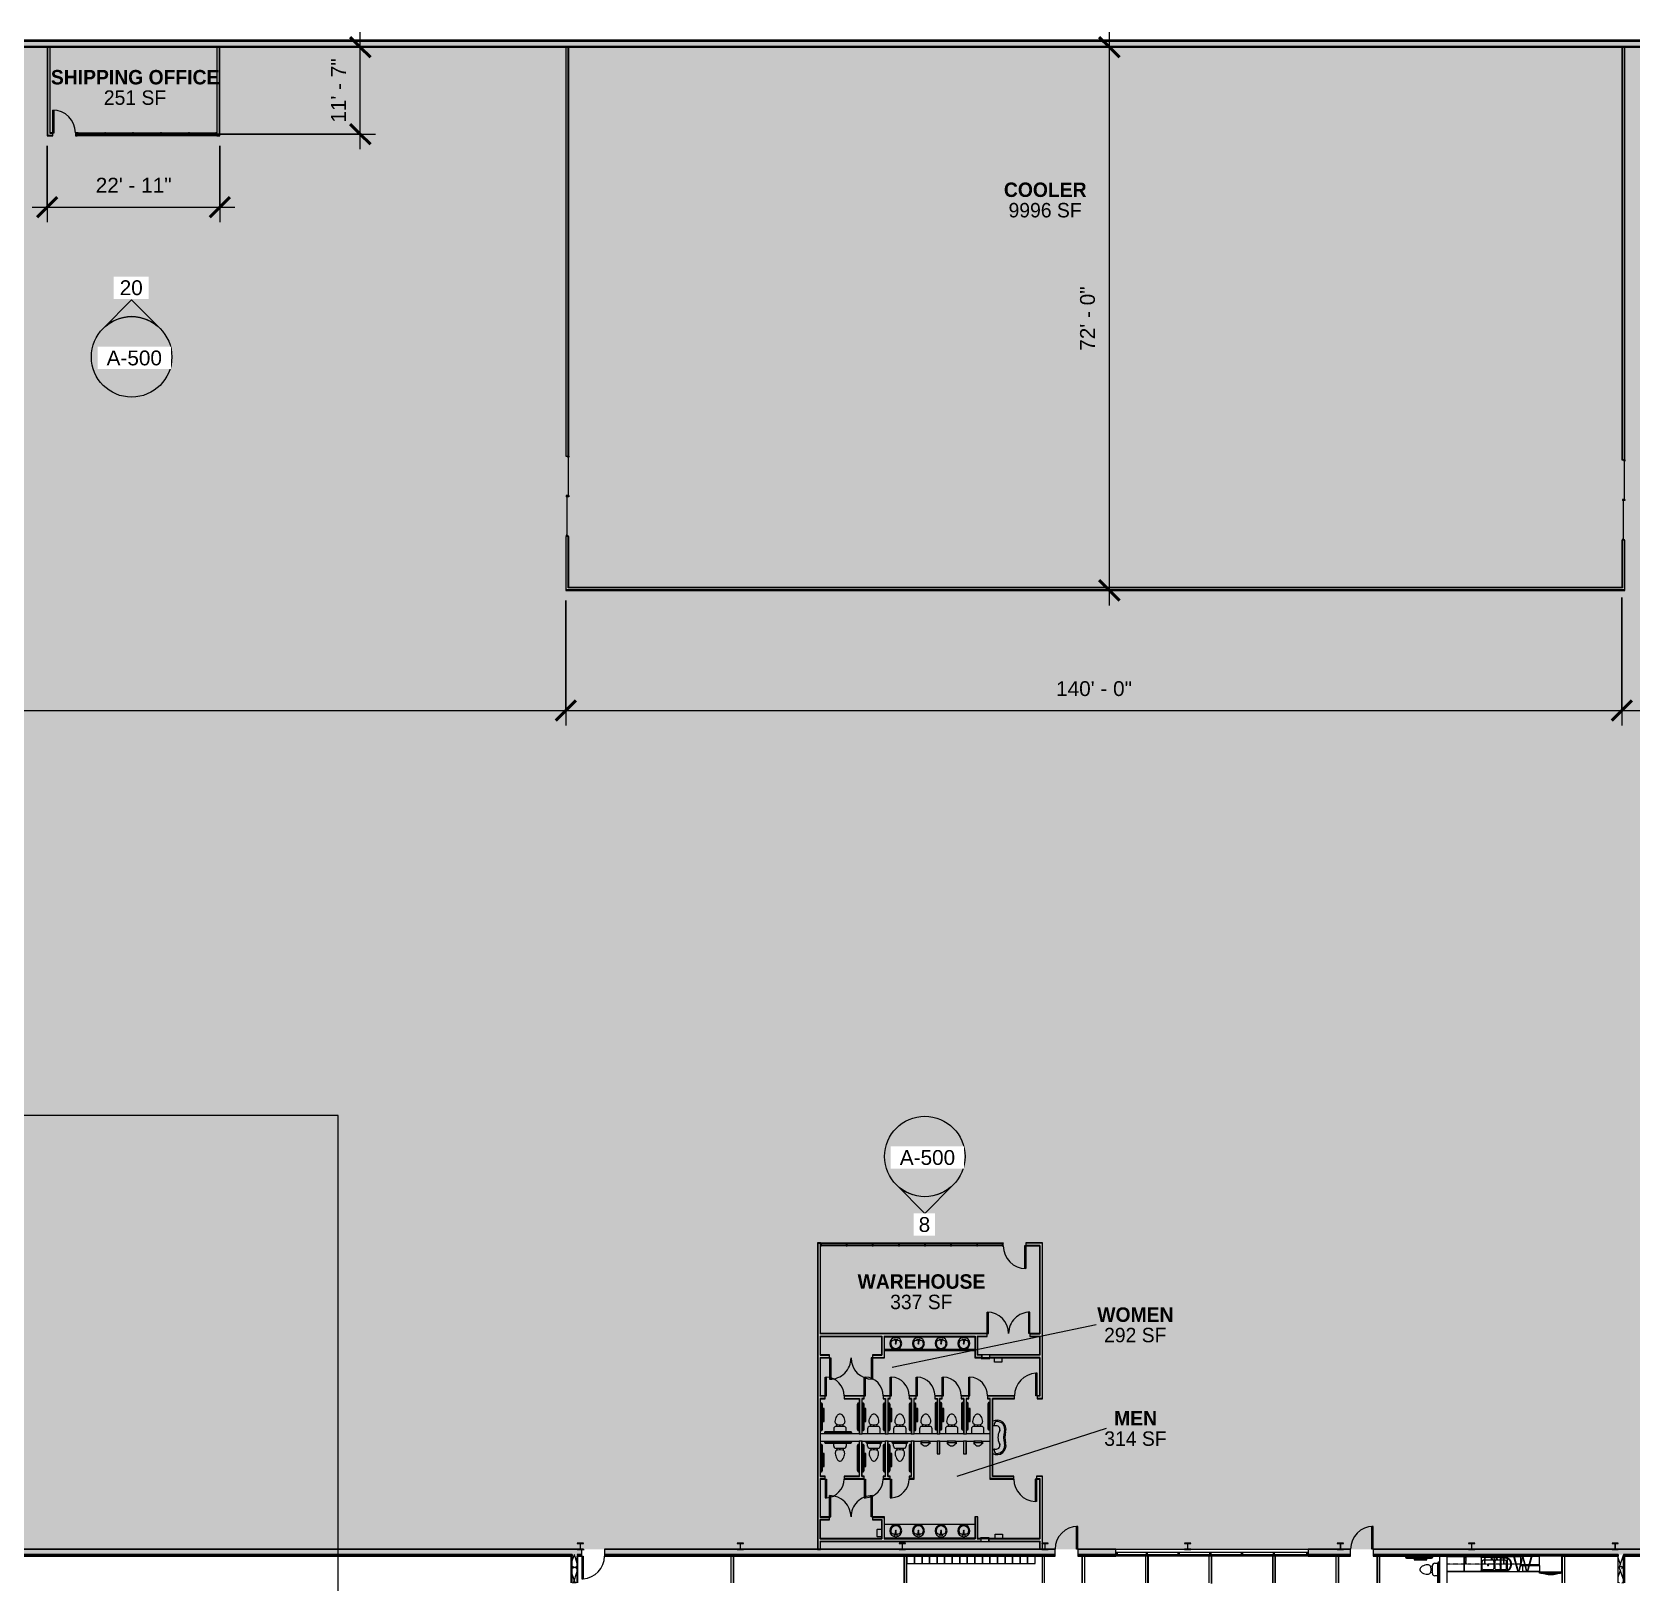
# Model space of a CAD drawing. Header units: inches. Extents: x -214893 to 4535, y -128673 to 1725.
# Drawn here: x -489 to 2056, y -742 to 1725 of the extents above; entities that cross this region are included whole.
import ezdxf

# ---------------------------------------------------------------- set-up
doc = ezdxf.new("R2010")
doc.units = ezdxf.units.IN
doc.header["$MEASUREMENT"] = 0
doc.header["$XCLIPFRAME"] = 2
doc.linetypes.add('Dash', pattern=[0.25, 0.125, -0.125])
doc.linetypes.add('Overhead', pattern=[0.15624999999999997, 0.09374999999999999, -0.06249999999999999])
for name, color, linetype, lineweight in [('A-ANNO-DIMS', 211, 'Continuous', 9), ('A-ANNO-DIMS-256', 211, 'Continuous', 9), ('A-ANNO-NOTE', 131, 'Continuous', 9), ('A-AREA', 32, 'Continuous', 9), ('A-AREA-IDEN', 2, 'Continuous', 9), ('A-DETL-GENF', 92, 'Continuous', 9), ('A-DOOR', 31, 'Continuous', 9), ('A-DOOR-FRAM', 31, 'Continuous', 13), ('A-DOOR-GLAZ', 31, 'Continuous', 15), ('A-GENM', 13, 'Continuous', 9), ('A-GLAZ-CURT', 52, 'Continuous', 9), ('A-GLAZ-CWMG', 51, 'Continuous', 9), ('A-WALL', 113, 'Continuous', 9), ('A-WALL-PATT', 111, 'Continuous', 25), ('G-ANNO-REFR', 1, 'Dash', 9), ('G-ANNO-SYMB', 111, 'Continuous', 9), ('I-FURN', 30, 'Continuous', 9), ('I-FURN-PNLS', 30, 'Continuous', 9), ('I-WALL', 2, 'Continuous', 9), ('L-SITE-WALL', 31, 'Continuous', 9), ('P-SANR-FIXT', 6, 'Continuous', 9), ('Q-CASE', 31, 'Continuous', 9), ('Q-SPCQ', 91, 'Continuous', 9), ('S-COLS', 52, 'Continuous', 9)]:
    doc.layers.add(name, color=color, linetype=linetype, lineweight=lineweight)
doc.styles.add('Arial', font='arial.ttf', dxfattribs={"height": 23.60479041916166})
doc.styles.add('Century Gothic', font='GOTHIC.TTF', dxfattribs={"height": 22.99378881987576})
doc.styles.add('Century Gothic_B', font='GOTHICB.TTF', dxfattribs={"height": 22.97791798107254})
doc.dimstyles.new('Linear_-_3_32__Arial', dxfattribs={"dimscale": 12, "dimtxt": 24, "dimasz": 2.666666666666667, "dimexe": 2, "dimexo": 1.333333333333333, "dimgap": 1.333333333333333, "dimtad": 1, "dimdec": 0, "dimzin": 1, "dimdsep": 46, "dimlunit": 4, "dimtxsty": 'Arial', "dimblk1": 'OBLIQUE', "dimblk2": 'OBLIQUE', "dimsah": 1, "dimcen": 0.09, "dimdle": 2, "dimazin": 0, "dimtfac": 1, "dimtdec": 4, "dimtix": 1, "dimtmove": 0, "dimatfit": 3, "dimfxl": 1, "dimtvp": 1, "dimfrac": 2, "dimtolj": 1, "dimtzin": 0, "dimarcsym": 2})
doc.dimstyles.new('Linear_-_3_32__Arial_1', dxfattribs={"dimscale": 12, "dimtxt": 24, "dimasz": 2.666666666666667, "dimexe": 2, "dimexo": 1.333333333333333, "dimgap": 1.333333333333333, "dimtad": 1, "dimdec": 0, "dimzin": 1, "dimdsep": 46, "dimlunit": 4, "dimtxsty": 'Arial', "dimblk1": 'OBLIQUE', "dimblk2": 'OBLIQUE', "dimsah": 1, "dimcen": 0.09, "dimdle": 2, "dimazin": 0, "dimtfac": 1, "dimtdec": 4, "dimtix": 1, "dimtmove": 0, "dimatfit": 3, "dimfxl": 1, "dimtvp": 1, "dimfrac": 2, "dimtolj": 1, "dimtzin": 0, "dimarcsym": 2})
picture_1 = doc.add_image_def('image1.jpg', size_in_pixel=(4317, 2585))
pattern_1 = [(0, (0, 0), (81.92, 20.48), [3.379, -58.06100000000001, 3.379, -58.06100000000001, -327.68]), (0, (0, 0), (81.92, 20.48), [-122.88, 3.379, -119.501, 3.379, -58.06100000000001, -143.36]), (0, (0, 0), (81.92, 20.48), [-307.2, 3.379, -37.581, 3.379, -99.021]), (120, (30.72, 10.24), (-58.69620026950528, 60.70480107802122), [3.378999999999999, -58.061, 3.378999999999999, -58.061, -327.6799999999999]), (120, (30.72, 10.24), (-58.69620026950528, 60.70480107802122), [-122.88, 3.378999999999999, -119.501, 3.378999999999999, -58.061, -143.36]), (120, (30.72, 10.24), (-58.69620026950528, 60.70480107802122), [-307.1999999999999, 3.378999999999999, -37.58099999999999, 3.378999999999999, -99.02099999999999]), (240, (40.96, 51.2), (-23.22379973049468, -81.18480107802121), [3.379, -58.06100000000001, 3.379, -58.06100000000001, -327.68]), (240, (40.96, 51.2), (-23.22379973049468, -81.18480107802121), [-122.88, 3.379, -119.501, 3.379, -58.06100000000001, -143.36]), (240, (40.96, 51.2), (-23.22379973049468, -81.18480107802121), [-307.2, 3.379, -37.581, 3.379, -99.021])]
pattern_2 = [(161.57, (1.28, 1.28), (-10.24040373603844, -0.000568269228851559), [0, -72.858, 8.09, 0]), (18.43, (-1.28, 1.28), (-10.24040373603844, 0.0005682692288528912), [0, -72.858, 8.09, 0]), (108.43, (1.28, 1.28), (5.118464912555012, -25.60192590292658), [24.28199999999999, -56.666]), (71.57, (-1.28, 1.28), (5.118464912555016, 25.60192590292658), [24.282, -56.666])]
pattern_3 = [(0, (0, 0), (0, 30.216), []), (90, (0, 0), (-30.216, 1.850196384151821e-15), [])]
pattern_4 = [(45, (0, 0), (-25.34270703772586, 25.34270703772587), []), (45, (0, 38.4), (-25.34270703772586, 25.34270703772587), [])]

msp = doc.modelspace()

# ---------------------------------------------------------------- texts
at = {"layer": 'A-ANNO-NOTE', "insert": (1870.397783512076, -700.2887140773597), "char_height": 23.60479041916166, "width": 65.08799999999995, "attachment_point": 2, "line_spacing_factor": 0.9385317878468564, "style": 'Arial'}
msp.add_mtext('DW', dxfattribs=at)
at = {"layer": 'A-AREA-IDEN', "attachment_point": 2}
for s, insert, char_height, width, line_spacing_factor, style in [('SHIPPING OFFICE', (-324.8289988432167, 1664.664200045542), 22.97791798107254, 310.4639999999997, 0.9847964226876909, 'Century Gothic_B'), ('251 SF', (-325.0476990098321, 1632.19454009629), 22.99378881987576, 110.5919999999999, 0.984116693679092, 'Century Gothic'), ('COOLER', (1122.744525536493, 1485.650369191266), 22.97791798107254, 153.5039999999998, 0.9847964226876909, 'Century Gothic_B'), ('9996 SF', (1122.525825369878, 1453.180709242013), 22.99378881987576, 131.6159999999998, 0.984116693679092, 'Century Gothic'), ('WAREHOUSE', (925.8921854313006, -250.7124243219725), 22.97791798107254, 227.2319999999997, 0.9847964226876909, 'Century Gothic_B'), ('337 SF', (925.6734852646853, -283.1820842712253), 22.99378881987576, 110.5919999999999, 0.984116693679092, 'Century Gothic'), ('WOMEN', (1266.141451813315, -303.3775356926079), 22.97791798107254, 149.4719999999999, 0.9847964226876909, 'Century Gothic_B'), ('292 SF', (1265.922751646699, -335.8471956418607), 22.99378881987576, 110.5919999999999, 0.984116693679092, 'Century Gothic'), ('MEN', (1266.448998922618, -468.1005297441845), 22.97791798107254, 82.6559999999999, 0.9847964226876909, 'Century Gothic_B'), ('314 SF', (1266.230298756002, -500.5701896934372), 22.99378881987576, 110.5919999999999, 0.984116693679092, 'Century Gothic')]:
    msp.add_mtext(s, dxfattribs=dict(at, insert=insert, char_height=char_height, width=width, line_spacing_factor=line_spacing_factor, style=style))

# ---------------------------------------------------------------- blocks, each defined once
blk = doc.blocks.new('Counter Top - 24_ Depth-690214-Floor Plan - Warehouse')
at = {"layer": 'Q-CASE'}
for p, q in [((-47.26229508196734, 24.99999999999999), (99.73770491803262, 24.99999999999999)), ((99.73770491803263, 0.7500000000000192), (-17.26229508196674, 0.7500000000000192))]:
    blk.add_line(p, q, dxfattribs=at)
blk = doc.blocks.new('Locker-Double Stacked - 12_ x 12_-492435-Floor Plan - Warehouse')
at = {"layer": 'I-FURN'}
for p, q in [((5.999999999999998, 5.999999999999805), (-5.999999999999998, 5.999999999999805)), ((-5.999999999999998, 5.999999999999805), (-5.999999999999998, -6.000000000000192)), ((5.999999999999998, -6.000000000000192), (5.999999999999998, 5.999999999999805)), ((-5.999999999999998, -6.000000000000192), (5.999999999999998, -6.000000000000192))]:
    blk.add_line(p, q, dxfattribs=at)
blk = doc.blocks.new('Single-Flush - 36_ x 84_-340239-Floor Plan - Warehouse')
at = {"layer": 'A-DOOR', "lineweight": 13}
for p, q in [((16, 2.374999999999781), (16, 38.38609708243906)), ((18.00000000000094, 38.38609708243906), (16, 38.38609708243906)), ((18.00000000000094, 2.374999999999781), (18.00000000000094, 38.38609708243906)), ((18.00000000000094, 2.374999999999781), (16, 2.374999999999781))]:
    blk.add_line(p, q, dxfattribs=at)
at = {"layer": 'A-DOOR'}
blk.add_arc((18.00000000000094, 2.374999999999582), 36.06659275674493, 93.17885224191846, 179.9999999999998, dxfattribs=at)
blk = doc.blocks.new('Single-Flush - 36_ x 84_-340240-Floor Plan - Warehouse')
at = {"layer": 'A-DOOR', "lineweight": 13}
for p, q in [((16, -2.374999999999781), (16, -38.38609708243906)), ((18.00000000000094, -2.374999999999781), (16, -2.374999999999781)), ((18.00000000000094, -2.374999999999781), (18.00000000000094, -38.38609708243906)), ((18.00000000000094, -38.38609708243906), (16, -38.38609708243906))]:
    blk.add_line(p, q, dxfattribs=at)
at = {"layer": 'A-DOOR'}
blk.add_arc((18.00000000000094, -2.374999999999582), 36.06659275674493, 179.9999999999998, 266.8211477580812, dxfattribs=at)
blk = doc.blocks.new('Urinal-Wall-3D - Urinal-Wall-3D-456486-Floor Plan - Warehouse')
at = {"layer": 'P-SANR-FIXT'}
for p, q in [((-11.29427558527833, 6.00000000000013), (-11.29427558527833, 10.00000000000026)), ((-11.29427558527833, 10.00000000000026), (-10.29427558527837, 10.00000000000026)), ((-10.29427558527837, 6.00000000000013), (-11.29427558527833, 6.00000000000013)), ((-10.29427558527837, 10.00000000000026), (-10.29427558527837, 6.00000000000013)), ((1.705724414721597, 7.845299461621098), (-10.29427558527837, 7.845299461621098)), ((-10.29427558527837, 7.845299461621098), (-10.29427558527837, 6.00000000000013)), ((-10.29427558527837, 6.00000000000013), (1.705724414721597, 6.00000000000013)), ((2.7259743663051, 10.00000000000033), (1.705724414721597, 10.00000000000033)), ((1.705724414721597, 10.00000000000033), (1.705724414721597, 6.00000000000013)), ((1.705724414721597, 6.00000000000013), (1.705724414721597, 7.845299461621098)), ((1.705724414721597, 6.00000000000013), (2.7259743663051, 6.00000000000013)), ((2.7259743663051, 6.00000000000013), (2.7259743663051, 10.00000000000033))]:
    blk.add_line(p, q, dxfattribs=at)
blk.add_arc((-4.294275585278364, 6.394448724535911), 6.999999999999996, 31.00271913387458, 148.9972808661261, dxfattribs=at)
blk = doc.blocks.new('Single-Flush - 30_ x 80_-506644-Floor Plan - Warehouse')
at = {"layer": 'A-DOOR', "lineweight": 13}
for p, q in [((13, 2.374999999999781), (13, 32.37499999999849)), ((15.00000000000094, 32.37499999999849), (13, 32.37499999999849)), ((15.00000000000094, 2.374999999999781), (15.00000000000094, 32.37499999999849)), ((15.00000000000094, 2.374999999999781), (13, 2.374999999999781))]:
    blk.add_line(p, q, dxfattribs=at)
at = {"layer": 'A-DOOR'}
blk.add_arc((15.00000000000094, 2.374999999999442), 30.06659275674492, 93.81407483429227, 179.9999999999998, dxfattribs=at)
blk = doc.blocks.new('Single-Flush - 30_ x 80_-506743-Floor Plan - Warehouse')
at = {"layer": 'A-DOOR', "lineweight": 13}
for p, q in [((13, -2.374999999999781), (13, -32.37499999999849)), ((15.00000000000094, -2.374999999999781), (13, -2.374999999999781)), ((15.00000000000094, -2.374999999999781), (15.00000000000094, -32.37499999999849)), ((15.00000000000094, -32.37499999999849), (13, -32.37499999999849))]:
    blk.add_line(p, q, dxfattribs=at)
at = {"layer": 'A-DOOR'}
blk.add_arc((15.00000000000094, -2.374999999999442), 30.06659275674492, 179.9999999999998, 266.1859251657074, dxfattribs=at)
blk = doc.blocks.new('AquaWave-Lavatory-2_Station-Willoughby-WAW-2322 - AquaWave-Lavatory-2_Station-Willoughby-WAW-2322-485928-Floor Plan - Warehouse')
at = {"layer": 'P-SANR-FIXT'}
for p, q in [((1044.984509573653, -491.7109006297215), (1039.359509573653, -491.7109006297216)), ((1039.359509573653, -528.7109006297216), (1044.984509573653, -528.7109006297216))]:
    blk.add_line(p, q, dxfattribs=at)
for centre, radius, start, end in [((1046.198954504843, -497.0051414968418), 14.17799529843143, 342.3337612701658, 118.8421751901558), ((1045.78785816271, -489.1599349369134), 4.367553067112097, 103.3233810658051, 206.3532225342363), ((1043.666354300321, -490.2109006297216), 2.000000000000237, 206.3532225342385, 228.8669856582128), ((1046.198954504843, -497.0051414968418), 12.17799529843115, 342.3337612701699, 96.68469666588622), ((1044.984509573653, -497.3359006297215), 5.624999999999988, 328.3158267408051, 90), ((1070.630020195568, -510.2109006297214), 23.09783855867494, 154.5641054150667, 205.4358945849306), ((1049.609509573653, -498.960900629721), 1.249999999999917, 285.0000000000057, 42.60725045251531), ((1087.66240389392, -510.2109006297209), 31.33763073999468, 162.3337612701658, 197.6662387298331), ((1093.179549812884, -510.2109006297208), 34.63508297294584, 165.1045811758437, 194.8954188241561), ((1046.198954504844, -523.4166597626013), 14.17799529843088, 241.1578248098422, 17.6662387298419), ((1045.787858162711, -531.2618663225297), 4.36755306711197, 153.6467774657679, 256.6766189341973), ((1043.666354300321, -530.2109006297218), 2.000000000000063, 131.1330143417572, 153.6467774657692), ((1046.198954504844, -523.4166597626013), 12.17799529843087, 263.3153033341143, 17.66623872983568), ((1044.984509573653, -523.0859006297214), 5.625, 269.9999999999996, 31.6841732592076), ((1049.609509573653, -521.460900629721), 1.249999999999723, 317.3927495474352, 75.00000000001201)]:
    blk.add_arc(centre, radius, start, end, dxfattribs=at)
blk = doc.blocks.new('System Panel - Glazed-700942-Floor Plan - Warehouse')
at = {"layer": 'A-GLAZ-CURT'}
for p, q in [((19.62499999999937, 1.749999999999986), (-19.62499999999954, 1.749999999999986)), ((-19.62499999999954, 1.749999999999986), (-19.62499999999954, 0.7499999999999999)), ((-19.62499999999954, 0.7499999999999999), (19.62499999999937, 0.7499999999999999)), ((19.62499999999937, 0.7499999999999999), (19.62499999999937, 1.749999999999986))]:
    blk.add_line(p, q, dxfattribs=at)
blk = doc.blocks.new('Rectangular Mullion - 2_5_ x 5_ rectangular-700939-Floor Plan - Warehouse')
at = {"layer": 'A-GLAZ-CWMG'}
for p, q in [((806.2345095736548, -201.2109006297212), (766.984509573656, -201.2109006297211)), ((806.2345095736548, -205.2109006297213), (766.984509573656, -205.2109006297211))]:
    blk.add_line(p, q, dxfattribs=at)
blk = doc.blocks.new('Rectangular Mullion - 2_5_ x 5_ rectangular-613860-Floor Plan - Warehouse')
at = {"layer": 'A-GLAZ-CWMG', "lineweight": 13}
for p, q in [((-1.5, 2.000000000000014), (0, 2.000000000000014)), ((-1.5, -2.000000000000014), (-1.5, 2.000000000000014)), ((0, 2.000000000000014), (0, -2.000000000000014)), ((0, -2.000000000000014), (-1.5, -2.000000000000014))]:
    blk.add_line(p, q, dxfattribs=at)
blk = doc.blocks.new('Rectangular Mullion - 2_5_ x 5_ rectangular-613861-Floor Plan - Warehouse')
at = {"layer": 'A-GLAZ-CWMG', "lineweight": 13}
for p, q in [((0, 2.000000000000014), (-1.5, 2.000000000000014)), ((-1.5, 2.000000000000014), (-1.5, -2.000000000000014)), ((0, -2.000000000000014), (0, 2.000000000000014)), ((-1.5, -2.000000000000014), (0, -2.000000000000014))]:
    blk.add_line(p, q, dxfattribs=at)
blk = doc.blocks.new('System Panel - Glazed-700943-Floor Plan - Warehouse')
at = {"layer": 'A-GLAZ-CURT'}
for p, q in [((19.9999999999992, 1.749999999999986), (-19.99999999999937, 1.749999999999986)), ((-19.99999999999937, 1.749999999999986), (-19.99999999999937, 0.7499999999999999)), ((-19.99999999999937, 0.7499999999999999), (19.9999999999992, 0.7499999999999999)), ((19.9999999999992, 0.7499999999999999), (19.9999999999992, 1.749999999999986))]:
    blk.add_line(p, q, dxfattribs=at)
blk = doc.blocks.new('System Panel - Glazed-700944-Floor Plan - Warehouse')
at = {"layer": 'A-GLAZ-CURT'}
for p, q in [((19.9999999999992, 1.750000000000028), (-19.99999999999937, 1.750000000000028)), ((-19.99999999999937, 1.750000000000028), (-19.99999999999937, 0.7500000000000425)), ((-19.99999999999937, 0.7500000000000425), (19.9999999999992, 0.7500000000000425)), ((19.9999999999992, 0.7500000000000425), (19.9999999999992, 1.750000000000028))]:
    blk.add_line(p, q, dxfattribs=at)
blk = doc.blocks.new('Rectangular Mullion - 2_5_ x 5_ rectangular-700941-Floor Plan - Warehouse')
at = {"layer": 'A-GLAZ-CWMG'}
for p, q in [((847.7345095736534, -201.2109006297214), (807.7345095736548, -201.2109006297212)), ((847.7345095736534, -205.2109006297214), (807.7345095736548, -205.2109006297213))]:
    blk.add_line(p, q, dxfattribs=at)
blk = doc.blocks.new('Rectangular Mullion - 2_5_ x 5_ rectangular-613858-Floor Plan - Warehouse')
at = {"layer": 'A-GLAZ-CWMG', "lineweight": 13}
for p, q in [((-0.7499999999999999, 2.000000000000014), (0.7499999999999999, 2.000000000000014)), ((-0.7499999999999999, -2.000000000000014), (-0.7499999999999999, 2.000000000000014)), ((0.7499999999999999, 2.000000000000014), (0.7499999999999999, -2.000000000000014)), ((0.7499999999999999, -2.000000000000014), (-0.7499999999999999, -2.000000000000014))]:
    blk.add_line(p, q, dxfattribs=at)
blk = doc.blocks.new('Refrigeration-Dacor-Millennia - PF36BNDFBK-518783-Floor Plan - Warehouse')
at = {"layer": 'A-GENM'}
for p, q in [((-17.81250000000028, -14.43750000000201), (-17.81250000000028, -12.43750000000074)), ((-3.249999999997806, -14.43750000000201), (-17.81250000000028, -14.43750000000201)), ((-15.8124999999982, -14.43749999999631), (-15.8124999999982, -14.68749999999925)), ((-12.81250000000001, -12.43749999999789), (-12.81250000000001, -14.43750000000071)), ((-3.249999999997986, -16.68749999999841), (-3.249999999997986, -14.43749999999996)), ((-3.249999999997986, -14.43749999999996), (-1.749999999998094, -14.43749999999996)), ((-3.249999999997924, -14.68749999999841), (-1.749999999998036, -14.68749999999841)), ((-1.749999999998094, -16.68749999999841), (-3.249999999997986, -16.68749999999841)), ((-1.749999999998094, -14.43749999999996), (-1.749999999998094, -16.68749999999841)), ((1.74999999999839, -14.43750000000201), (-1.749999999998094, -14.43750000000201)), ((-0.06112410181572489, -12.43750000000011), (-0.06112410181572489, -14.43750000000033)), ((0.06112410181640591, -14.43750000000033), (0.06112410181640591, -12.43750000000011)), ((3.249999999997979, -14.43749999999996), (1.749999999998088, -14.43749999999996)), ((1.749999999998088, -14.43749999999996), (1.749999999998088, -16.68749999999841)), ((3.249999999997918, -14.68749999999841), (1.74999999999803, -14.68749999999841)), ((1.749999999998088, -16.68749999999841), (3.249999999997979, -16.68749999999841)), ((3.249999999997979, -16.68749999999841), (3.249999999997979, -14.43749999999996)), ((17.81249999999972, -14.43750000000201), (3.249999999998102, -14.43750000000201)), ((12.81250000000006, -14.43750000000061), (12.81250000000006, -12.43749999999789)), ((15.81250000000179, -14.68749999999925), (15.81250000000179, -14.43749999999631)), ((17.81249999999972, -12.43750000000074), (17.81249999999972, -14.43750000000201))]:
    blk.add_line(p, q, dxfattribs=at)
for points, knots in [([(-3.362814820041671, -16.1657262126491), (-3.626435359398678, -16.14238315561341), (-4.177780816974686, -16.08626801973123), (-5.062329830664789, -15.97370143334937), (-5.985243941148935, -15.83330374045793), (-6.77246323195617, -15.69367006175438), (-7.401863379740758, -15.56817637553748), (-7.875123980236232, -15.46794557799026), (-8.261098217485642, -15.37792809812048), (-8.57049491946377, -15.30317842708405), (-8.806918588996384, -15.24701048398934), (-9.044464778987923, -15.18988422328936), (-9.282011813196783, -15.13144272221346), (-9.524607067631509, -15.07300484641746), (-9.777856957355528, -15.0160100263406), (-10.03896268896277, -14.95973964486191), (-10.30519674314214, -14.90349025823303), (-10.58207375300985, -14.84868132125859), (-10.87512000877479, -14.79673474548516), (-11.18157301984788, -14.7469397169385), (-11.49867069058898, -14.69858548429684), (-11.83193812636012, -14.65309377114928), (-12.18689430471604, -14.61188472147786), (-12.5607955134386, -14.57425232278216), (-12.95081185605793, -14.53946838540947), (-13.36272086288407, -14.50901958479893), (-13.80109961250944, -14.48408369586334), (-14.26671956361703, -14.46485923052918), (-14.91917439449607, -14.44563414184205), (-15.44541728676939, -14.4387634640984), (-15.8124999999982, -14.43749999999631)], [0.65625, 0.65625, 0.65625, 0.65625, 0.6875, 0.71875, 0.75, 0.78125, 0.796875, 0.8125, 0.828125, 0.8359375, 0.84375, 0.8515625, 0.859375, 0.8671875, 0.875, 0.8828125, 0.890625, 0.8984375, 0.90625, 0.9140625, 0.921875, 0.9296875, 0.9375, 0.9453125, 0.953125, 0.9609375, 0.96875, 0.9765625, 0.984375, 1, 1, 1, 1]), ([(-15.8124999999982, -14.68749999999925), (-15.44533885875697, -14.68867495637152), (-14.74399583521537, -14.69790463158738), (-13.94708733120786, -14.72600078946959), (-13.36224286273227, -14.75956577026135), (-12.95033779195763, -14.79037610099409), (-12.56027006483959, -14.82565348853771), (-12.18634124203579, -14.86403530167386), (-11.83136094401383, -14.90619338696925), (-11.49808081952147, -14.9527857282536), (-11.18097634437573, -15.00249128251956), (-10.87451889273359, -15.05398802133217), (-10.58147241832273, -15.10793688480402), (-10.30460142335122, -15.16499887979786), (-10.03837563653491, -15.22385177762831), (-9.777276566975063, -15.28317526953951), (-9.52403337572335, -15.34362460260565), (-9.281446982334078, -15.40586696390516), (-9.043907111618681, -15.46856605434796), (-8.80636410777693, -15.53048141109909), (-8.569937032198137, -15.59199271247154), (-8.260530082899589, -15.6745407646525), (-7.874541763035906, -15.77541242424902), (-7.40126889624498, -15.89102424290181), (-6.77185608092587, -16.03884980940738), (-5.984645947253232, -16.2092085957341), (-5.061767225926766, -16.3871426308642), (-4.17727797870117, -16.53443061560587), (-3.625989991533952, -16.60932222484775), (-3.362398750489275, -16.64045466462028)], [0, 0, 0, 0, 0.015625, 0.03125, 0.0390625, 0.046875, 0.0546875, 0.0625, 0.0703125, 0.078125, 0.0859375, 0.09375, 0.1015625, 0.109375, 0.1171875, 0.125, 0.1328125, 0.140625, 0.1484375, 0.15625, 0.1640625, 0.171875, 0.1875, 0.203125, 0.21875, 0.25, 0.28125, 0.3125, 0.34375, 0.34375, 0.34375, 0.34375]), ([(-2.88503948961955, -16.69143837915876), (-2.790275192918882, -16.70048107908809), (-2.451270963811856, -16.73048697627087), (-1.897237276028862, -16.76600768327838), (-1.241277733695979, -16.78837325798931), (-0.6135654252823629, -16.79583387597396), (1.259497714456437e-12, -16.79583306201182), (0.6135654252848864, -16.79583387597397), (1.241277733698504, -16.78837325798935), (1.897237276031399, -16.76600768327848), (2.451270963813608, -16.73048697627101), (2.790275192919761, -16.70048107908833), (2.885039489619557, -16.6914383791591)], [0.3631389982960763, 0.3631389982960763, 0.3631389982960763, 0.3631389982960763, 0.375, 0.40625, 0.4375, 0.46875, 0.5, 0.53125, 0.5625, 0.59375, 0.625, 0.6368610017038181, 0.6368610017038181, 0.6368610017038181, 0.6368610017038181]), ([(1.746707219234466, -16.26257480604296), (1.576384765189961, -16.2680320016249), (0.9747349636962317, -16.28228964559186), (1.250566056959501e-12, -16.2822931284304), (-0.9747349636945177, -16.28228964559186), (-1.576384765189139, -16.26803200162484), (-1.746707219234547, -16.26257480604285)], [0.4135861582622827, 0.4135861582622827, 0.4135861582622827, 0.4135861582622827, 0.4375, 0.5, 0.5625, 0.5864138417378388, 0.5864138417378388, 0.5864138417378388, 0.5864138417378388]), ([(3.362398750491815, -16.6404546646204), (3.625989991536494, -16.6093222248479), (4.177277978703724, -16.53443061560603), (5.061767225929348, -16.3871426308644), (5.984645947255793, -16.20920859573424), (6.771856080928308, -16.03884980940756), (7.40126889624724, -15.89102424290197), (7.87454176303801, -15.77541242424918), (8.26053008290145, -15.67454076465264), (8.569937032199837, -15.59199271247168), (8.80636410777836, -15.53048141109919), (9.043907111620468, -15.46856605434816), (9.28144698233381, -15.40586696390491), (9.524033375730026, -15.34362460260708), (9.777276566955143, -15.28317526953461), (10.03837563661361, -15.22385177764702), (10.30460142306128, -15.16499887972843), (10.58147241940815, -15.10793688506348), (10.87451888868565, -15.05398802036412), (11.18097635948556, -15.0024912861326), (11.49808076313344, -14.9527857147698), (11.83136115445954, -14.90619343729166), (12.18634045664467, -14.86403511386817), (12.56027299596272, -14.82565418943816), (12.95032685286147, -14.79037348519806), (13.36228368800018, -14.75957553254515), (13.80072385212138, -14.73435560132842), (14.26641935542306, -14.71489829738934), (14.9189904175373, -14.69551563013983), (15.44533885876015, -14.68867495637152), (15.8125000000018, -14.68749999999925)], [0.65625, 0.65625, 0.65625, 0.65625, 0.6875, 0.71875, 0.75, 0.78125, 0.796875, 0.8125, 0.828125, 0.8359375, 0.84375, 0.8515625, 0.859375, 0.8671875, 0.875, 0.8828125, 0.890625, 0.8984375, 0.90625, 0.9140625, 0.921875, 0.9296875, 0.9375, 0.9453125, 0.953125, 0.9609375, 0.96875, 0.9765625, 0.984375, 1, 1, 1, 1]), ([(15.81250000000179, -14.43749999999631), (15.44541728677256, -14.43876346409839), (14.91917439449871, -14.44563414184205), (14.26671956361904, -14.46485923052919), (13.80109961251106, -14.48408369586334), (13.36272086288538, -14.50901958479895), (12.95081185605897, -14.53946838540949), (12.56079551343947, -14.57425232278218), (12.18689430471676, -14.61188472147788), (11.83193812636075, -14.65309377114932), (11.49867069058954, -14.69858548429687), (11.18157301984843, -14.74693971693855), (10.87512000877537, -14.79673474548521), (10.58207375301047, -14.84868132125864), (10.30519674314286, -14.9034902582331), (10.03896268896361, -14.95973964486199), (9.777856957356475, -15.01601002634068), (9.524607067632576, -15.07300484641754), (9.282011813198004, -15.13144272221356), (9.044464778989314, -15.18988422328946), (8.806918588997908, -15.24701048398946), (8.570494919465439, -15.30317842708416), (8.261098217487513, -15.3779280981206), (7.875123980238305, -15.4679455779904), (7.401863379743007, -15.56817637553762), (6.772463231958607, -15.69367006175453), (5.985243941151499, -15.83330374045808), (5.062329830667355, -15.97370143334952), (4.177780816977232, -16.08626801973135), (3.626435359401207, -16.14238315561351), (3.362814820044197, -16.1657262126492)], [0, 0, 0, 0, 0.015625, 0.0234375, 0.03125, 0.0390625, 0.046875, 0.0546875, 0.0625, 0.0703125, 0.078125, 0.0859375, 0.09375, 0.1015625, 0.109375, 0.1171875, 0.125, 0.1328125, 0.140625, 0.1484375, 0.15625, 0.1640625, 0.171875, 0.1875, 0.203125, 0.21875, 0.25, 0.28125, 0.3125, 0.34375, 0.34375, 0.34375, 0.34375])]:
    blk.add_open_spline(points, degree=3, knots=knots, dxfattribs=at)
at = {"layer": 'Q-SPCQ'}
for p, q in [((17.81250000000005, 12.43750000000004), (-17.8125, 12.43750000000004)), ((17.81250000000005, -12.43750000000005), (17.81250000000005, 12.43750000000004)), ((-17.8125, -2.31249999999942), (-17.8125, -12.43750000000005)), ((-17.8125, -12.43750000000005), (17.81250000000005, -12.43750000000005))]:
    blk.add_line(p, q, dxfattribs=at)
blk = doc.blocks.new('Sliding-2 panel - 68_ x 80_ 2-562099-Floor Plan - Warehouse')
at = {"layer": 'A-DOOR-FRAM'}
for p, q in [((-64.00000000000001, 7.375000000000487), (-64.00000000000001, 5.375000000000714)), ((-64.00000000000001, 7.375000000000487), (-61.99999999999995, 7.375000000000487)), ((-64.00000000000001, 5.375000000000714), (-61.99999999999995, 5.375000000000714)), ((-61.99999999999995, 7.375000000000487), (-61.99999999999995, 5.375000000000714)), ((-1.000000000000038, 7.374999999999918), (-1.000000000000038, 5.374999999999878)), ((-1.000000000000038, 7.374999999999918), (1.000000000000508, 7.374999999999918)), ((-1.000000000000038, 5.374999999999878), (-1.000000000000038, 3.374999999999864)), ((-1.000000000000038, 5.374999999999878), (1.000000000000508, 5.374999999999878)), ((-1.000000000000038, 5.374999999999878), (1.000000000000508, 5.374999999999878)), ((-1.000000000000038, 3.374999999999864), (1.000000000000508, 3.374999999999864)), ((1.000000000000508, 7.374999999999918), (1.000000000000508, 5.374999999999878)), ((1.000000000000508, 5.374999999999878), (1.000000000000508, 3.374999999999864)), ((61.99999999999992, 5.374999999999863), (61.99999999999992, 3.374999999999864)), ((61.99999999999992, 5.374999999999863), (63.99999999999994, 5.374999999999863)), ((61.99999999999992, 3.374999999999864), (63.99999999999994, 3.374999999999864)), ((63.99999999999994, 5.374999999999863), (63.99999999999994, 3.374999999999864))]:
    blk.add_line(p, q, dxfattribs=at)
at = {"layer": 'A-DOOR-GLAZ'}
for p, q in [((-61.99999999999995, 6.374999999999893), (-1.000000000000039, 6.374999999999893)), ((1.000000000000508, 4.374999999999969), (61.99999999999992, 4.374999999999969))]:
    blk.add_line(p, q, dxfattribs=at)
blk = doc.blocks.new('System Panel - Glazed-705888-Floor Plan - Warehouse')
at = {"layer": 'A-GLAZ-CURT'}
for p, q in [((21.07500000000001, 1.750000000000113), (-21.07499999999997, 1.750000000000113)), ((-21.07499999999997, 1.750000000000113), (-21.07499999999997, 0.7499999999999999)), ((-21.07499999999997, 0.7499999999999999), (21.07500000000001, 0.7499999999999999)), ((21.07500000000001, 0.7499999999999999), (21.07500000000001, 1.750000000000113))]:
    blk.add_line(p, q, dxfattribs=at)
blk = doc.blocks.new('Rectangular Mullion - 2_5_ x 5_ rectangular-700959-Floor Plan - Warehouse')
at = {"layer": 'A-GLAZ-CWMG'}
for p, q in [((-238.5484405869379, 1564.539099370273), (-196.3984405869379, 1564.539099370273)), ((-238.5484405869379, 1560.539099370273), (-196.3984405869379, 1560.539099370273))]:
    blk.add_line(p, q, dxfattribs=at)
blk = doc.blocks.new('Rectangular Mullion - 2_5_ x 5_ rectangular-705889-Floor Plan - Warehouse')
at = {"layer": 'A-GLAZ-CWMG', "lineweight": 13}
for p, q in [((-1.5, 1.999999999999886), (0, 1.999999999999886)), ((-1.5, -1.999999999999886), (-1.5, 1.999999999999886)), ((0, 1.999999999999886), (0, -1.999999999999886)), ((0, -1.999999999999886), (-1.5, -1.999999999999886))]:
    blk.add_line(p, q, dxfattribs=at)
blk = doc.blocks.new('System Panel - Glazed-705890-Floor Plan - Warehouse')
at = {"layer": 'A-GLAZ-CURT'}
for p, q in [((21.45000000000001, 1.750000000000113), (-21.45000000000001, 1.750000000000113)), ((-21.45000000000001, 1.750000000000113), (-21.45000000000001, 0.7499999999999999)), ((-21.45000000000001, 0.7499999999999999), (21.45000000000001, 0.7499999999999999)), ((21.45000000000001, 0.7499999999999999), (21.45000000000001, 1.750000000000113))]:
    blk.add_line(p, q, dxfattribs=at)
blk = doc.blocks.new('Rectangular Mullion - 2_5_ x 5_ rectangular-700960-Floor Plan - Warehouse')
at = {"layer": 'A-GLAZ-CWMG'}
for p, q in [((-282.9484405869379, 1564.539099370273), (-240.0484405869379, 1564.539099370273)), ((-282.9484405869379, 1560.539099370273), (-240.0484405869379, 1560.539099370273))]:
    blk.add_line(p, q, dxfattribs=at)
blk = doc.blocks.new('Rectangular Mullion - 2_5_ x 5_ rectangular-705885-Floor Plan - Warehouse')
at = {"layer": 'A-GLAZ-CWMG', "lineweight": 13}
for p, q in [((-0.7499999999999999, 1.999999999999886), (0.7499999999999999, 1.999999999999886)), ((-0.7499999999999999, -1.999999999999886), (-0.7499999999999999, 1.999999999999886)), ((0.7499999999999999, 1.999999999999886), (0.7499999999999999, -1.999999999999886)), ((0.7499999999999999, -1.999999999999886), (-0.7499999999999999, -1.999999999999886))]:
    blk.add_line(p, q, dxfattribs=at)
blk = doc.blocks.new('Single-Glass 1 - 36_ x 84_-564716-Floor Plan - Warehouse')
at = {"layer": 'A-DOOR', "lineweight": 13}
for p, q in [((15.99999999999999, -2.375000000000601), (15.99999999999999, -6.3750000000006)), ((18, -2.375000000000601), (15.99999999999999, -2.375000000000601)), ((15.99999999999999, -6.3750000000006), (18, -6.3750000000006)), ((18, -2.375000000000601), (18, -6.3750000000006)), ((15.99999999999999, -34.37500000000062), (15.99999999999999, -38.37500000000062)), ((15.99999999999999, -34.37500000000062), (18, -34.37500000000062)), ((18, -38.37500000000062), (15.99999999999999, -38.37500000000062)), ((18, -34.37500000000062), (18, -38.37500000000062))]:
    blk.add_line(p, q, dxfattribs=at)
at = {"layer": 'A-DOOR'}
for p, q in [((15.99999999999999, -6.3750000000006), (15.99999999999999, -34.37500000000062)), ((18, -6.3750000000006), (18, -34.37500000000062))]:
    blk.add_line(p, q, dxfattribs=at)
blk.add_arc((17.99999999999993, -2.375000000004348), 35.99999999999633, 180.0000000000001, 269.9999999999997, dxfattribs=at)
at = {"layer": 'A-DOOR-GLAZ'}
blk.add_line((17, -34.37500000000062), (17, -6.375000000000601), dxfattribs=at)
blk = doc.blocks.new('293304 - 293304 2-686364-Floor Plan - Warehouse')
at = {"layer": 'I-FURN-PNLS'}
blk.add_line((0.9087827471891464, -14.14684966194707), (0.9087827471891475, -13.39684966194702), dxfattribs=at)
at = {"layer": 'Q-CASE'}
for p, q in [((15.90878274718912, 0.603150338052948), (-14.0912172528108, 0.603150338052948)), ((-14.0912172528108, 0.6031503380529467), (-14.0912172528108, -14.14684966194707)), ((-14.09121725281239, 0.6031503380529414), (-14.09121725281239, -13.39684966194578)), ((-14.09121725281239, 0.6031503380529414), (15.90878274718889, 0.6031503380529414)), ((15.90878274718912, -14.14684966194707), (15.90878274718912, 0.6031503380529467)), ((15.90878274718889, -13.39684966194578), (15.90878274718889, 0.6031503380529414)), ((15.90878274718889, -13.39684966194578), (-14.09121725281239, -13.39684966194578)), ((-14.0912172528108, -14.14684966194707), (15.90878274718912, -14.14684966194707)), ((-1.529217252828616, -14.14684966194699), (-1.529217252828618, -15.16520612471066)), ((-1.15334100611769, -15.14684966194702), (-1.153341006117689, -14.14684966194699)), ((2.970906500495146, -15.14684966194702), (2.970906500495144, -14.14684966194701)), ((3.346782747206072, -14.14684966194701), (3.346782747206074, -15.16520612471066))]:
    blk.add_line(p, q, dxfattribs=at)
for centre, radius, start, end in [((-1.340830897205031, -15.16520612471066), 0.1883863556235848, 180.0000000000001, 5.591802661529633), ((3.158396391582487, -15.16520612471066), 0.1883863556235861, 174.4081973384711, 0)]:
    blk.add_arc(centre, radius, start, end, dxfattribs=at)
blk = doc.blocks.new('Sink Kitchen-Double - 42_ x 21_-577721-Floor Plan - Warehouse')
at = {"layer": 'P-SANR-FIXT'}
for p, q in [((21.61768663641976, 10.59233862652143), (-20.38231336358026, 10.59233862652143)), ((-20.38231336358026, 10.59233862652143), (-20.38231336358026, -10.4076613734787)), ((-18.88231336357971, 4.092338626521769), (-18.88231336357971, -6.907661373478295)), ((-2.132313363580152, 6.092338626521356), (-16.88231336358012, 6.092338626521356)), ((-0.1323133635800698, 4.092338626521274), (-0.1323133635800698, -6.907661373478404)), ((0.1176866364198517, 8.342338626521322), (0.1176866364198517, 0.5923386265213554)), ((1.117686636419843, 8.342338626521318), (1.117686636419843, 0.5923386265213554)), ((1.367686636419852, 4.092338626521635), (1.367686636419852, -6.907661373478217)), ((18.11768663641974, 6.092338626521636), (3.367686636419843, 6.092338626521636)), ((20.11768663641981, -6.907661373478564), (20.11768663641981, 4.092338626521573)), ((21.61768663641975, -10.4076613734787), (21.61768663641975, 10.59233862652143)), ((-20.38231336358026, -10.4076613734787), (21.61768663641976, -10.4076613734787)), ((-16.88231336357951, -8.90766137347849), (-2.132313363580156, -8.90766137347849)), ((3.367686636419853, -8.907661373478218), (18.11768663642016, -8.907661373478218))]:
    blk.add_line(p, q, dxfattribs=at)
for centre, radius, start, end in [((-16.88231336358011, 4.092338626521769), 1.999999999999588, 90.00000000000034, 180.0000000000001), ((-3.382313363580252, 8.342338626521386), 1.00000000000003, 359.9999999999996, 179.9999999999999), ((-3.382313363580252, 8.342338626521386), 1.00000000000003, 180.0000000000001, 359.9999999999996), ((-2.132313363580153, 4.092338626521274), 2.000000000000084, 359.9999999999996, 90.00000000000006), ((0.6176866364198472, 8.342338626521318), 0.4999999999999966, 359.9999999999996, 179.9999999999995), ((0.6176866364198473, 0.592338626521356), 0.4999999999999955, 180.0000000000001, 359.9999999999996), ((3.367686636419855, 4.092338626521635), 2, 90.00000000000031, 180), ((4.617686636419866, 8.342338626521327), 1.000000000000029, 359.9999999999996, 179.9999999999999), ((4.617686636419866, 8.342338626521327), 1.000000000000031, 180.0000000000001, 3.969332242466469e-12), ((18.11768663641974, 4.092338626521573), 2.000000000000064, 0, 90), ((-16.88231336357951, -6.907661373478295), 2.000000000000198, 179.9999999999999, 269.9999999999997), ((-9.132313363580005, -1.407661373478592), 1.000000000000008, 4.389165460419653e-13, 180.0000000000002), ((-9.132313363580005, -1.407661373478587), 1.000000000000009, 179.9999999999999, 359.9999999999994), ((-2.132313363580157, -6.907661373478404), 2.000000000000086, 269.9999999999996, 2.544443745170813e-14), ((3.367686636419853, -6.907661373478217), 2.000000000000003, 179.9999999999999, 269.9999999999997), ((10.3676866364199, -1.407661373478594), 0.9999999999999959, 3.88027671138549e-13, 180.0000000000001), ((10.3676866364199, -1.407661373478589), 0.9999999999999958, 180.0000000000002, 359.9999999999994), ((18.11768663642016, -6.907661373478564), 1.99999999999965, 269.9999999999996, 3.180554681463517e-14)]:
    blk.add_arc(centre, radius, start, end, dxfattribs=at)
blk = doc.blocks.new('Sink Vanity-Round - 19_ x 19_-595517-Floor Plan - Warehouse')
at = {"layer": 'P-SANR-FIXT'}
for p, q in [((3.430186636419955, 9.728059783725946), (3.430186636419955, 5.364271803481682)), ((4.18018663641978, 9.728059783725945), (4.18018663641978, 5.364271803481682))]:
    blk.add_line(p, q, dxfattribs=at)
for centre, radius, start, end in [((3.80518663641977, 3.353059783726053), 9.500000000000032, 90.00000000000027, 269.9999999999999), ((3.80518663641987, 3.353059783726049), 7.929460198634883, 165.3071077951309, 14.69289220486781), ((0.05389641487392204, 4.105335295972535), 4.116122811890548, 120.7927440188331, 162.1903932962599), ((3.805186636419902, -9.173891581131336), 17.80641933059783, 91.20672806027956, 109.2086421669032), ((1.805186636419874, 9.728059783726046), 0.4999999999999884, 359.9999999999996, 179.9999999999999), ((1.805186636419874, 9.728059783726046), 0.4999999999999896, 180.0000000000001, 359.9999999999996), ((3.80518663641987, 3.353059783726049), 0.8125000000000002, 359.9999999999996, 179.9999999999997), ((3.80518663641987, 3.353059783726049), 0.8125000000000002, 180.0000000000001, 359.9999999999996), ((3.805186636419867, 9.728059783725945), 0.3749999999999126, 359.9999999999996, 179.9999999999997), ((3.805186636419867, 5.364271803481682), 0.3749999999999123, 180, 359.9999999999996), ((3.80518663641977, 3.353059783726053), 9.500000000000028, 269.9999999999997, 89.99999999999967), ((3.805186636419902, -9.173891581131336), 17.80641933059783, 70.79135783309745, 88.79327193972064), ((5.805186636419873, 9.728059783726032), 0.5000000000000001, 359.9999999999996, 179.9999999999997), ((5.805186636419873, 9.728059783726032), 0.5000000000000001, 180.0000000000001, 359.9999999999996), ((7.556476857965809, 4.105335295972535), 4.116122811890547, 17.80960670373758, 59.20725598116908)]:
    blk.add_arc(centre, radius, start, end, dxfattribs=at)
blk = doc.blocks.new('Sink Vanity-Round - 19_ x 19_-598557-Floor Plan - Warehouse')
at = {"layer": 'P-SANR-FIXT'}
for p, q in [((3.430186636419955, -9.728059783725946), (3.430186636419955, -5.364271803481682)), ((4.18018663641978, -9.728059783725945), (4.18018663641978, -5.364271803481682))]:
    blk.add_line(p, q, dxfattribs=at)
for centre, radius, start, end in [((3.80518663641977, -3.353059783726053), 9.500000000000048, 90.00000000000011, 269.9999999999997), ((3.80518663641987, -3.353059783726049), 7.929460198634883, 345.3071077951319, 194.6928922048687), ((3.80518663641977, -3.353059783726053), 9.500000000000044, 270.0000000000003, 90.00000000000026), ((0.05389641487392204, -4.105335295972535), 4.116122811890548, 197.8096067037397, 239.2072559811665), ((3.805186636419902, 9.173891581131336), 17.80641933059783, 250.7913578330964, 268.7932719397201), ((1.805186636419874, -9.728059783726046), 0.4999999999999882, 6.361109362927034e-14, 179.9999999999999), ((1.805186636419874, -9.728059783726046), 0.4999999999999873, 180, 5.088887490341627e-14), ((3.80518663641987, -3.353059783726049), 0.8124999999999989, 5.088887490341627e-14, 179.9999999999999), ((3.80518663641987, -3.353059783726049), 0.8124999999999989, 180.0000000000003, 5.088887490341627e-14), ((3.805186636419867, -5.364271803481682), 0.3749999999999118, 3.180554681463517e-14, 180), ((3.805186636419867, -9.728059783725945), 0.374999999999911, 180.0000000000004, 5.088887490341627e-14), ((3.805186636419902, 9.173891581131336), 17.80641933059783, 271.206728060279, 289.2086421669022), ((5.805186636419873, -9.728059783726032), 0.4999999999999989, 4.770832022195275e-14, 179.9999999999999), ((5.805186636419873, -9.728059783726032), 0.4999999999999989, 180.0000000000002, 5.088887490341627e-14), ((7.556476857965809, -4.105335295972535), 4.116122811890547, 300.7927440188305, 342.1903932962621)]:
    blk.add_arc(centre, radius, start, end, dxfattribs=at)
blk = doc.blocks.new('Base Cabinet-Double Door Sink Unit - 42_-578557-Floor Plan - Warehouse')
at = {"layer": 'Q-CASE'}
for p, q in [((-20.26229508196745, -2.664535259100375e-15), (-20.26229508196745, -1.999999999996727)), ((-20.26229508196745, -22.99999999999734), (-20.26229508196745, -23.99999999999998)), ((-20.26229508196745, -23.99999999999998), (21.73770491803253, -23.99999999999998)), ((21.73770491803253, -1.999999999996726), (21.73770491803253, -2.664535259100375e-15)), ((21.73770491803253, -23.99999999999998), (21.73770491803253, -22.99999999999734))]:
    blk.add_line(p, q, dxfattribs=at)
blk = doc.blocks.new('Base Cabinet-Double Door _ 2 Drawer - 27_-581375-Floor Plan - Warehouse')
at = {"layer": 'Q-CASE'}
for p, q in [((-12.76229508196745, 0), (-12.76229508196745, -23.99999999999998)), ((14.23770491803254, -1.999999999996723), (14.23770491803254, 0)), ((-12.76229508196745, -23.99999999999998), (14.23770491803254, -23.99999999999998)), ((14.23770491803254, -23.99999999999998), (14.23770491803254, -22.99999999999735))]:
    blk.add_line(p, q, dxfattribs=at)
blk = doc.blocks.new('Toilet-Domestic-3D - Toilet-Domestic-3D-646774-Floor Plan - Warehouse')
at = {"layer": 'P-SANR-FIXT'}
for p, q in [((-9.976221549255797, 17.35258180561948), (-9.976221549255797, 19.21429851455709)), ((-9.976221549255797, 11.74999999999998), (-9.976221549255797, 16.79811759945229)), ((-7.412844257252362, 0.9961946980916878), (-7.50000000000002, 3.697042672001771e-14)), ((-7.50000000000002, 3.425093895454522e-14), (-7.325688514504699, -1.99238939618353)), ((-7.235846299147765, 1.99999999999979), (-7.412844257252362, 0.9961946980917018)), ((-6.967897106716618, 2.999999999999912), (-7.235846299147754, 1.999999999999842)), ((-6.401133212130358, 3.999999999999919), (-6.967897106716618, 2.999999999999914)), ((-5.209379619536154, 4.99999999999991), (-6.401133212130358, 3.999999999999921)), ((6.24999999999998, 8.023778450744098), (-6.250000000000018, 8.023778450744098)), ((-4.861662917351556, 8.023778450744098), (-5.209379619536154, 4.99999999999991)), ((-3.835640909808946, 5.49999999999988), (-5.209379619536155, 4.99999999999991)), ((-0.9999999999997728, 5.999999999999972), (-3.835640909808924, 5.499999999999883)), ((0.9999999999997835, 5.999999999999972), (-0.9999999999997728, 5.999999999999972)), ((3.835640909808857, 5.499999999999932), (0.9999999999997852, 5.999999999999972)), ((5.209379619536155, 4.999999999999937), (3.835640909808858, 5.499999999999933)), ((4.861662917351547, 8.023778450744098), (5.209379619536154, 4.999999999999936)), ((6.40113321213035, 3.999999999999953), (5.209379619536155, 4.999999999999937)), ((6.96789710671662, 2.999999999999932), (6.40113321213035, 3.999999999999953)), ((7.235846299147753, 1.999999999999943), (6.96789710671662, 2.999999999999932)), ((7.412844257252376, 0.9961946980917418), (7.235846299147751, 1.999999999999961)), ((7.325688514504697, -1.992389396183537), (7.50000000000002, 8.293365993949918e-14)), ((7.500000000000021, 6.686708314075687e-14), (7.412844257252373, 0.9961946980917571)), ((9.976221549255834, 19.47622154925572), (9.976221549255834, 17.95066591897233)), ((9.976221549255834, 16.50177717953907), (9.976221549255834, 11.74999999999989)), ((-7.325688514504694, -1.992389396183555), (-6.787750874495927, -3.999999999999996)), ((-6.787750874495901, -4.000000000000085), (-6.059810405963448, -6.000000000000224)), ((-6.059810405963455, -6.000000000000207), (-5.127195089653489, -8.000000000000112)), ((-5.127195089653492, -8.000000000000107), (-3.739764113511693, -10.0000000000001)), ((-3.739764113511677, -10.00000000000013), (-2.739764113511752, -11.00000000000004)), ((-2.739764113511753, -11.00000000000004), (-1.873738709727293, -11.50000000000007)), ((-1.873738709727301, -11.50000000000006), (-0.5000000000001319, -12.00000000000002)), ((-0.5000000000001326, -12.00000000000002), (0.5000000000001497, -12.00000000000002)), ((0.5000000000001499, -12.00000000000002), (1.873738709727314, -11.50000000000006)), ((1.873738709727305, -11.50000000000006), (2.739764113511741, -11.00000000000005)), ((2.739764113511736, -11.00000000000006), (3.739764113511721, -10.00000000000005)), ((3.739764113511732, -10.00000000000004), (5.127195089653512, -8.000000000000064)), ((5.127195089653513, -8.00000000000006), (6.059810405963525, -6.000000000000047)), ((6.059810405963531, -6.000000000000028), (6.787750874495945, -3.999999999999983)), ((6.787750874495946, -3.999999999999977), (7.325688514504697, -1.992389396183532))]:
    blk.add_line(p, q, dxfattribs=at)
for centre, radius, start, end in [((-6.249999999999996, 11.74999999999996), 3.72622154925582, 179.9999999999996, 269.9999999999993), ((6.250000000000004, 11.74999999999991), 3.726221549255813, 269.9999999999992, 359.9999999999993)]:
    blk.add_arc(centre, radius, start, end, dxfattribs=at)
blk = doc.blocks.new('Dispenser-Toilet_Tissue-Frost_Products_LTD_-Jumbo-169 - Steel-Brushed-Stainless_Steel-646780-Floor Plan - Warehouse')
at = {"layer": 'Q-SPCQ', "lineweight": 13}
for p, q in [((1709.438029007014, -698.9609006297187), (1709.438029007014, -700.5086565655488)), ((1709.438029007014, -701.935344999437), (1709.438029007014, -703.8009006297187)), ((1729.935284630558, -703.8009006297187), (1709.438029007014, -703.8009006297187)), ((1709.495284630558, -703.8919318389401), (1709.438029007014, -703.8919318389401)), ((1709.438029007014, -703.8919318389401), (1709.438029007014, -704.6609006297188)), ((1709.438029007014, -704.6609006297188), (1729.935303493616, -704.6609006297188)), ((1729.875284630558, -703.8919153430002), (1709.494828852874, -703.8919153430002)), ((1709.495284630558, -703.8609006297187), (1729.875284630558, -703.8609006297188)), ((1709.495284630558, -703.8609006297187), (1709.495284630558, -703.8919318389401)), ((1709.5952657675, -704.8209006297187), (1710.947409050427, -704.8209006297187)), ((1710.947409050427, -704.8209042793549), (1728.423160210688, -704.8209042793549)), ((1711.108654205394, -704.9209006297187), (1713.279549961342, -704.9209006297187)), ((1713.440795116308, -704.8209006297187), (1714.747784630558, -704.8209006297187)), ((1714.932175519704, -704.9209006297187), (1724.438393741412, -704.9209006297187)), ((1719.645057214787, -702.8635609648669), (1719.645057214787, -703.2005234233272)), ((1719.726638439349, -702.8635609648669), (1719.645057214787, -702.8635609648669)), ((1719.645057214787, -703.2005234233272), (1719.726638439349, -703.2005234233272)), ((1719.726638439349, -703.2005234233272), (1719.726638439349, -702.8635609648669)), ((1724.622784630558, -704.8209006297187), (1725.929774144808, -704.8209006297187)), ((1726.091019299774, -704.9209006297187), (1728.261915055723, -704.9209006297187)), ((1728.423160210688, -704.8209006297187), (1729.775303493616, -704.8209006297188)), ((1729.875284630558, -703.8919153430002), (1729.875284630558, -703.8609006297187)), ((1729.935303493616, -703.8919153430002), (1729.875284630558, -703.8919153430002)), ((1729.935284630558, -700.4864562600029), (1729.935284630558, -698.9609006297187)), ((1729.935284630558, -703.8009006297187), (1729.935284630558, -701.9215000734898)), ((1729.935303493616, -704.6609006297188), (1729.935303493616, -703.8919153430002))]:
    blk.add_line(p, q, dxfattribs=at)
for radius in [0.4375, 0.3574999999998454]:
    blk.add_circle((1719.685284630558, -703.0423109648668), radius, dxfattribs=at)
for centre, radius, start, end in [((1709.498094778738, -703.8009006297187), 0.06006577172411198, 180, 267.3184657436242), ((1709.598053287254, -704.6609006297188), 0.16002428024035, 180, 269.0018939927758), ((1711.108654205394, -704.7409006297188), 0.180000000000067, 206.387799961232, 269.9999999999996), ((1712.661434107248, -704.8052394537889), 0.1177513445302416, 187.6431067562968, 259.1884024156695), ((1712.659006288712, -704.7702139569668), 0.1508539878453306, 272.6790441487124, 340.3652771015981), ((1712.690112832873, -704.7408940865614), 0.1799990782712939, 269.9999999999996, 333.6084325537734), ((1712.681776286866, -704.7702132008556), 0.1509104023697903, 273.1667278358486, 340.3726136486014), ((1713.262081615025, -704.8032859247933), 0.1194438866269777, 188.4804904544912, 259.959857164376), ((1713.261231669662, -704.7702121321505), 0.1508533746846146, 272.6790441488137, 340.365929889533), ((1713.269449914881, -704.7702121321505), 0.1508533746848311, 272.6790441487236, 340.365929889478), ((1713.279549961342, -704.7409006297188), 0.1799999999998363, 269.9999999999996, 333.6122000387753), ((1714.932175519704, -704.7009006297187), 0.2200000000000731, 213.0557311508361, 269.9999999999996), ((1724.438393741412, -704.7009006297187), 0.2199999999997999, 269.9999999999996, 326.9442688491619), ((1726.091019299774, -704.7409006297188), 0.1799999999998617, 206.3877999612704, 269.9999999999996), ((1726.101119346235, -704.7702121321505), 0.1508533746847454, 199.634070110483, 267.320955851188), ((1726.109337591454, -704.7702121321505), 0.1508533746848218, 199.6340701104921, 267.3209558511894), ((1726.108487646091, -704.8032859247933), 0.1194438866270939, 280.0401428357227, 351.5195095455014), ((1726.68045634165, -704.7408918858598), 0.1800042140555469, 206.3877999612568, 269.9999999999996), ((1726.688793060842, -704.7702208760096), 0.1509056791042833, 199.6340701104922, 266.8331070906919), ((1726.711562972403, -704.7702121321505), 0.1508533746848218, 199.6340701104921, 267.3209558511894), ((1726.709135153868, -704.8052394537889), 0.1177513445298465, 280.8115975841538, 352.3568932437027), ((1728.261915055723, -704.7409006297188), 0.1799999999998363, 269.9999999999996, 333.6122000387753), ((1729.775303493616, -704.6609006297188), 0.1599999999998545, 269.9999999999996, 0), ((1729.875284630558, -703.8009006297187), 0.05999999999994543, 269.9999999999996, 0)]:
    blk.add_arc(centre, radius, start, end, dxfattribs=at)
blk = doc.blocks.new('817_Grab_Bars - 8170-001420-646776-Floor Plan - Warehouse')
at = {"layer": 'Q-SPCQ'}
for p, q in [((1694.921713720276, -698.960900629723), (1694.921713720276, -699.2421506297203)), ((1696.484213720274, -699.2421506297196), (1695.131049026861, -699.2421506297196)), ((1695.734213720275, -699.2421506297203), (1695.734213720275, -699.9609006297221)), ((1697.837378413687, -699.2421506297196), (1696.484213720274, -699.2421506297196)), ((1697.234213720275, -699.9609006297221), (1697.234213720275, -699.2421506297203)), ((1737.234213720276, -700.4609006297217), (1697.734213720276, -700.4609006297217)), ((1697.734213720276, -701.9609006297217), (1737.234213720276, -701.9609006297217)), ((1698.046713720276, -699.2421506297203), (1698.046713720276, -698.960900629723)), ((1736.921713720276, -698.960900629723), (1736.921713720276, -699.2421506297203)), ((1738.484213720274, -699.2421506297194), (1737.131049026861, -699.2421506297194)), ((1737.734213720275, -699.2421506297203), (1737.734213720275, -699.9609006297221)), ((1739.837378413687, -699.2421506297194), (1738.484213720274, -699.2421506297194)), ((1739.234213720276, -699.9609006297221), (1739.234213720276, -699.2421506297203)), ((1740.046713720276, -699.2421506297203), (1740.046713720276, -698.960900629723))]:
    blk.add_line(p, q, dxfattribs=at)
at = {"layer": 'Q-SPCQ', "flags": 128}
for points in [[(1695.734213720275, -699.9609006297221), (1695.735813506954, -700.040879298095), (1695.740610307671, -700.12073001766), (1695.748596448568, -700.2003250443001), (1695.759759153525, -700.2795370429515), (1695.774080564594, -700.3582392913129), (1695.791537770571, -700.4363058825768), (1695.812102843654, -700.5136119268511), (1695.835742884111, -700.590033750954), (1695.86242007292, -700.6654490962726), (1695.89209173227, -700.7397373143392), (1695.924710393836, -700.8127795598555), (1695.960223874717, -700.8844589808048), (1695.99857536092, -700.9546609054094), (1696.039703498249, -701.023273025565), (1696.083542490456, -701.090185576513), (1696.130022204507, -701.1552915124469), (1696.179068282774, -701.2184866777586), (1696.230602261993, -701.2796699736662), (1696.284541698793, -701.338743519944), (1696.340800301581, -701.3956128115208), (1696.399288068593, -701.4501868696655), (1696.459911431879, -701.5023783875197), (1696.522573406989, -701.5521038697946), (1696.58717374813, -701.5992837663246), (1696.653609108539, -701.6438425993376), (1696.721773205811, -701.6857090842084), (1696.791556991928, -701.7248162434923), (1696.862848827722, -701.7611015140762), (1696.935534661463, -701.7945068472657), (1697.009498211322, -701.8249788016558), (1697.084621151398, -701.8524686286216), (1697.160783301012, -701.8769323503009), (1697.23786281697, -701.8983308299587), (1697.315736388492, -701.9166298345929), (1697.394279434475, -701.9318000896985), (1697.473366302799, -701.9438173261053), (1697.552870471347, -701.9526623187969), (1697.632664750409, -701.9583209176733), (1697.712621486159, -701.9607840701822), (1697.734213720276, -701.9609006297217)], [(1697.734213720276, -700.4609006297217), (1697.714219053182, -700.4605006830523), (1697.694256373291, -700.4593014828736), (1697.674357616631, -700.4573049476483), (1697.654554616969, -700.4545142714094), (1697.634879054879, -700.4509339186432), (1697.615362407062, -700.4465696171485), (1697.596035895994, -700.4414283488775), (1697.576930439967, -700.435518338765), (1697.558076603639, -700.4288490415622), (1697.539504549121, -700.421431126724), (1697.521243987743, -700.4132764613335), (1697.503324132504, -700.4043980911122), (1697.485773651354, -700.394810219562), (1697.468620621315, -700.3845281852302), (1697.451892483578, -700.3735684371761), (1697.435615999594, -700.3619485086658), (1697.419817208267, -700.3496869890976), (1697.40452138429, -700.3368034942939), (1697.389752997721, -700.3233186350928), (1697.375535674826, -700.3092539843958), (1697.36189216029, -700.2946320426429), (1697.348844280826, -700.2794762018227), (1697.336412910257, -700.2638107080445), (1697.324617936125, -700.2476606227581), (1697.313478227872, -700.2310517826561), (1697.303011606653, -700.2140107583389), (1697.293234816833, -700.19656481181), (1697.284163499187, -700.1787418528604), (1697.275812165889, -700.1605703944258), (1697.268194177292, -700.1420795069614), (1697.261321720551, -700.1232987719416), (1697.255205790131, -700.1042582345369), (1697.249856170216, -700.0849883555481), (1697.245281419058, -700.0655199626683), (1697.241488855281, -700.0458842011724), (1697.23848454618, -700.0261124840911), (1697.236273298007, -700.0062364419548), (1697.234858648288, -699.9862878721885), (1697.23424286016, -699.9662986882515), (1697.234213720275, -699.9609006297221)], [(1737.234213720276, -701.9609006297217), (1737.314192388649, -701.9593008430454), (1737.394043108214, -701.9545040423266), (1737.473638134853, -701.9465179014308), (1737.552850133505, -701.9353551964725), (1737.631552381866, -701.9210337854049), (1737.70961897313, -701.9035765794263), (1737.786925017404, -701.8830115063449), (1737.863346841508, -701.8593714658866), (1737.938762186826, -701.8326942770784), (1738.013050404893, -701.8030226177282), (1738.086092650408, -701.770403956162), (1738.157772071359, -701.734890475281), (1738.227973995963, -701.6965389890777), (1738.296586116117, -701.6554108517491), (1738.363498667065, -701.6115718595422), (1738.428604603001, -701.5650921454915), (1738.491799768313, -701.5160460672253), (1738.552983064219, -701.4645120880052), (1738.612056610496, -701.4105726512037), (1738.668925902075, -701.3543140484169), (1738.723499960217, -701.2958262814066), (1738.775691478073, -701.2352029181191), (1738.825416960348, -701.1725409430103), (1738.872596856878, -701.1079406018673), (1738.917155689891, -701.041505241458), (1738.959022174762, -700.9733411441878), (1738.998129334045, -700.9035573580697), (1739.034414604629, -700.8322655222753), (1739.067819937819, -700.7595796885341), (1739.09829189221, -700.6856161386752), (1739.125781719175, -700.6104931985999), (1739.150245440854, -700.5343310489868), (1739.171643920512, -700.4572515330276), (1739.189942925146, -700.3793779615055), (1739.205113180253, -700.3008349155232), (1739.217130416659, -700.2217480471979), (1739.225975409351, -700.1422438786515), (1739.231634008226, -700.0624495995892), (1739.234097160736, -699.9824928638398), (1739.234213720276, -699.9609006297221)], [(1737.734213720275, -699.9609006297221), (1737.733813773606, -699.9808952968167), (1737.732614573427, -700.0008579767066), (1737.730618038203, -700.0207567333666), (1737.727827361963, -700.0405597330298), (1737.724247009197, -700.0602352951212), (1737.719882707702, -700.0797519429354), (1737.714741439431, -700.0990784540047), (1737.708831429317, -700.1181839100311), (1737.702162132115, -700.1370377463611), (1737.694744217278, -700.1556098008771), (1737.686589551886, -700.1738703622561), (1737.677711181665, -700.1917902174935), (1737.668123310114, -700.2093406986453), (1737.657841275782, -700.2264937286839), (1737.646881527731, -700.2432218664205), (1737.635261599218, -700.2594983504043), (1737.623000079651, -700.2752971417319), (1737.610116584846, -700.2905929657074), (1737.596631725646, -700.3053613522773), (1737.582567074949, -700.3195786751728), (1737.567945133197, -700.3332221897069), (1737.552789292375, -700.3462700691719), (1737.537123798597, -700.3587014397406), (1737.520973713313, -700.3704964138731), (1737.50436487321, -700.3816361221263), (1737.487323848892, -700.392102743345), (1737.469877902363, -700.4018795331647), (1737.452054943414, -700.4109508508107), (1737.433883484979, -700.4193021841077), (1737.415392597514, -700.4269201727072), (1737.396611862495, -700.4337926294477), (1737.377571325092, -700.4399085598668), (1737.358301446102, -700.4452581797816), (1737.338833053222, -700.4498329309401), (1737.319197291725, -700.4536254947172), (1737.299425574645, -700.4566298038183), (1737.279549532508, -700.4588410519912), (1737.259600962742, -700.4602557017113), (1737.239611778805, -700.4608714898375), (1737.234213720276, -700.4609006297217)]]:
    blk.add_lwpolyline(points, dxfattribs=at)
blk = doc.blocks.new('817_Grab_Bars - 8170-001420-V1-Floor Plan - Warehouse')
at = {"layer": 'Q-SPCQ'}
for p, q in [((1746.936656818787, -710.5158072352355), (1746.936656818786, -741.7051336361923)), ((1748.436656818787, -741.7051336361923), (1748.436656818787, -710.5158072352355)), ((1749.655406818788, -708.5158072352359), (1748.936656818787, -708.5158072352359)), ((1748.936656818787, -710.0158072352345), (1749.655406818788, -710.0158072352345)), ((1749.936656818787, -707.7033072352355), (1749.655406818788, -707.7033072352355)), ((1749.655406818786, -709.2658072352344), (1749.655406818786, -707.9126425418214)), ((1749.655406818786, -710.6189719286476), (1749.655406818786, -709.2658072352345)), ((1749.655406818788, -710.828307235235), (1749.936656818787, -710.828307235235))]:
    blk.add_line(p, q, dxfattribs=at)
at = {"layer": 'Q-SPCQ', "flags": 128}
for points in [[(1748.936656818787, -708.5158072352359), (1748.856678150413, -708.5174070219135), (1748.776827430849, -708.5222038226296), (1748.697232404209, -708.5301899635282), (1748.618020405559, -708.5413526684837), (1748.539318157197, -708.5556740795527), (1748.461251565932, -708.5731312855299), (1748.383945521659, -708.593696358614), (1748.307523697554, -708.6173363990696), (1748.232108352237, -708.6440135878792), (1748.15782013417, -708.6736852472294), (1748.084777888654, -708.7063039087942), (1748.013098467704, -708.7418173896766), (1747.9428965431, -708.7801688758813), (1747.874284422945, -708.8212970132084), (1747.807371871997, -708.8651360054154), (1747.742265936062, -708.9116157194675), (1747.67907077075, -708.9606617977337), (1747.617887474844, -709.0121957769537), (1747.558813928566, -709.0661352137525), (1747.501944636988, -709.1223938165407), (1747.447370578846, -709.1808815835524), (1747.395179060989, -709.2415049468385), (1747.345453578714, -709.3041669219486), (1747.298273682185, -709.3687672630903), (1747.253714849171, -709.4352026234982), (1747.211848364301, -709.5033667207698), (1747.172741205017, -709.5731505068878), (1747.136455934434, -709.6444423426823), (1747.103050601243, -709.7171281764221), (1747.072578646853, -709.791091726281), (1747.045088819887, -709.8662146663577), (1747.020625098209, -709.9423768159721), (1746.99922661855, -710.0194563319313), (1746.980927613916, -710.0973299034521), (1746.96575735881, -710.1758729494344), (1746.953740122404, -710.2549598177596), (1746.944895129712, -710.3344639863061), (1746.939236530836, -710.4142582653684), (1746.936773378327, -710.4942150011178), (1746.936656818787, -710.5158072352355)], [(1748.436656818787, -710.5158072352355), (1748.437056765456, -710.4958125681422), (1748.438255965636, -710.4758498882496), (1748.44025250086, -710.455951131591), (1748.443043177099, -710.4361481319278), (1748.446623529866, -710.4164725698378), (1748.450987831361, -710.3969559220208), (1748.456129099632, -710.3776294109529), (1748.462039109746, -710.3585239549278), (1748.468708406948, -710.3396701185978), (1748.476126321786, -710.3210980640819), (1748.484280987177, -710.3028375027028), (1748.493159357397, -710.2849176474655), (1748.502747228948, -710.2673671663136), (1748.51302926328, -710.2502141362751), (1748.523989011332, -710.2334859985384), (1748.535608939845, -710.2172095145546), (1748.547870459412, -710.2014107232256), (1748.560753954217, -710.1861148992488), (1748.574238813417, -710.1713465126803), (1748.588303464114, -710.1571291897861), (1748.602925405866, -710.1434856752493), (1748.618081246687, -710.1304377957857), (1748.633746740465, -710.118006425217), (1748.649896825751, -710.1062114510845), (1748.666505665853, -710.0950717428299), (1748.683546690171, -710.0846051216139), (1748.7009926367, -710.0748283317915), (1748.718815595649, -710.0657570141469), (1748.736987054083, -710.0574056808499), (1748.755477941549, -710.0497876922517), (1748.774258676568, -710.0429152355113), (1748.793299213971, -710.0367993050894), (1748.81256909296, -710.031449685176), (1748.832037485842, -710.0268749340174), (1748.851673247337, -710.0230823702403), (1748.871444964417, -710.0200780611407), (1748.891321006555, -710.017866812965), (1748.91126957632, -710.0164521632477), (1748.931258760258, -710.0158363751201), (1748.936656818787, -710.0158072352345)]]:
    blk.add_lwpolyline(points, dxfattribs=at)
blk = doc.blocks.new('Toilet-Domestic-3D - Toilet-Domestic-3D-V2-Floor Plan - Warehouse')
at = {"layer": 'P-SANR-FIXT'}
for p, q in [((-9.976221549255797, 17.97622154925601), (-9.976221549255797, 19.47622154925572)), ((-9.976221549255797, 11.74999999999998), (-9.976221549255797, 16.47714128860534)), ((-7.412844257252362, 0.9961946980916878), (-7.50000000000002, 3.697042672001771e-14)), ((-7.50000000000002, 3.425093895454522e-14), (-7.325688514504699, -1.99238939618353)), ((-7.235846299147765, 1.99999999999979), (-7.412844257252362, 0.9961946980917018)), ((-6.967897106716618, 2.999999999999912), (-7.235846299147754, 1.999999999999842)), ((-6.401133212130358, 3.999999999999919), (-6.967897106716618, 2.999999999999914)), ((-5.209379619536154, 4.99999999999991), (-6.401133212130358, 3.999999999999921)), ((6.24999999999998, 8.023778450744098), (-6.250000000000018, 8.023778450744098)), ((-4.861662917351556, 8.023778450744098), (-5.209379619536154, 4.99999999999991)), ((-3.835640909808946, 5.49999999999988), (-5.209379619536155, 4.99999999999991)), ((-0.9999999999997728, 5.999999999999972), (-3.835640909808924, 5.499999999999883)), ((0.9999999999997835, 5.999999999999972), (-0.9999999999997728, 5.999999999999972)), ((3.835640909808857, 5.499999999999932), (0.9999999999997852, 5.999999999999972)), ((5.209379619536155, 4.999999999999937), (3.835640909808858, 5.499999999999933)), ((4.861662917351547, 8.023778450744098), (5.209379619536154, 4.999999999999936)), ((6.40113321213035, 3.999999999999953), (5.209379619536155, 4.999999999999937)), ((6.96789710671662, 2.999999999999932), (6.40113321213035, 3.999999999999953)), ((7.235846299147753, 1.999999999999943), (6.96789710671662, 2.999999999999932)), ((7.412844257252376, 0.9961946980917418), (7.235846299147751, 1.999999999999961)), ((7.325688514504697, -1.992389396183537), (7.50000000000002, 8.293365993949918e-14)), ((7.500000000000021, 6.686708314075687e-14), (7.412844257252373, 0.9961946980917571)), ((9.976221549255834, 19.47622154925572), (9.976221549255834, 17.97530180990695)), ((9.976221549255834, 16.47622154925626), (9.976221549255834, 11.74999999999989)), ((-7.325688514504694, -1.992389396183555), (-6.787750874495927, -3.999999999999996)), ((-6.787750874495901, -4.000000000000085), (-6.059810405963448, -6.000000000000224)), ((-6.059810405963455, -6.000000000000207), (-5.127195089653489, -8.000000000000112)), ((-5.127195089653492, -8.000000000000107), (-3.739764113511693, -10.0000000000001)), ((-3.739764113511677, -10.00000000000013), (-2.739764113511752, -11.00000000000004)), ((-2.739764113511753, -11.00000000000004), (-1.873738709727293, -11.50000000000007)), ((-1.873738709727301, -11.50000000000006), (-0.5000000000001319, -12.00000000000002)), ((-0.5000000000001326, -12.00000000000002), (0.5000000000001497, -12.00000000000002)), ((0.5000000000001499, -12.00000000000002), (1.873738709727314, -11.50000000000006)), ((1.873738709727305, -11.50000000000006), (2.739764113511741, -11.00000000000005)), ((2.739764113511736, -11.00000000000006), (3.739764113511721, -10.00000000000005)), ((3.739764113511732, -10.00000000000004), (5.127195089653512, -8.000000000000064)), ((5.127195089653513, -8.00000000000006), (6.059810405963525, -6.000000000000047)), ((6.059810405963531, -6.000000000000028), (6.787750874495945, -3.999999999999983)), ((6.787750874495946, -3.999999999999977), (7.325688514504697, -1.992389396183532))]:
    blk.add_line(p, q, dxfattribs=at)
for centre, radius, start, end in [((-6.249999999999996, 11.74999999999996), 3.72622154925582, 179.9999999999996, 269.9999999999993), ((6.250000000000004, 11.74999999999991), 3.726221549255813, 269.9999999999992, 359.9999999999993)]:
    blk.add_arc(centre, radius, start, end, dxfattribs=at)
blk = doc.blocks.new('Toilet-Domestic-3D - Toilet-Domestic-3D-V3-Floor Plan - Warehouse')
at = {"layer": 'P-SANR-FIXT'}
for p, q in [((-9.976221549255797, 17.97530180990696), (-9.976221549255797, 19.47622154925572)), ((-9.976221549255797, 11.74999999999998), (-9.976221549255797, 16.47622154925629)), ((-7.412844257252362, 0.9961946980916878), (-7.50000000000002, 3.697042672001771e-14)), ((-7.50000000000002, 3.425093895454522e-14), (-7.325688514504699, -1.99238939618353)), ((-7.235846299147765, 1.99999999999979), (-7.412844257252362, 0.9961946980917018)), ((-6.967897106716618, 2.999999999999912), (-7.235846299147754, 1.999999999999842)), ((-6.401133212130358, 3.999999999999919), (-6.967897106716618, 2.999999999999914)), ((-5.209379619536154, 4.99999999999991), (-6.401133212130358, 3.999999999999921)), ((6.24999999999998, 8.023778450744098), (-6.250000000000018, 8.023778450744098)), ((-4.861662917351556, 8.023778450744098), (-5.209379619536154, 4.99999999999991)), ((-3.835640909808946, 5.49999999999988), (-5.209379619536155, 4.99999999999991)), ((-0.9999999999997728, 5.999999999999972), (-3.835640909808924, 5.499999999999883)), ((0.9999999999997835, 5.999999999999972), (-0.9999999999997728, 5.999999999999972)), ((3.835640909808857, 5.499999999999932), (0.9999999999997852, 5.999999999999972)), ((5.209379619536155, 4.999999999999937), (3.835640909808858, 5.499999999999933)), ((4.861662917351547, 8.023778450744098), (5.209379619536154, 4.999999999999936)), ((6.40113321213035, 3.999999999999953), (5.209379619536155, 4.999999999999937)), ((6.96789710671662, 2.999999999999932), (6.40113321213035, 3.999999999999953)), ((7.235846299147753, 1.999999999999943), (6.96789710671662, 2.999999999999932)), ((7.412844257252376, 0.9961946980917418), (7.235846299147751, 1.999999999999961)), ((7.325688514504697, -1.992389396183537), (7.50000000000002, 8.293365993949918e-14)), ((7.500000000000021, 6.686708314075687e-14), (7.412844257252373, 0.9961946980917571)), ((9.976221549255834, 19.47622154925572), (9.976221549255834, 17.97622154925599)), ((9.976221549255834, 16.47714128860531), (9.976221549255834, 11.74999999999989)), ((-7.325688514504694, -1.992389396183555), (-6.787750874495927, -3.999999999999996)), ((-6.787750874495901, -4.000000000000085), (-6.059810405963448, -6.000000000000224)), ((-6.059810405963455, -6.000000000000207), (-5.127195089653489, -8.000000000000112)), ((-5.127195089653492, -8.000000000000107), (-3.739764113511693, -10.0000000000001)), ((-3.739764113511677, -10.00000000000013), (-2.739764113511752, -11.00000000000004)), ((-2.739764113511753, -11.00000000000004), (-1.873738709727293, -11.50000000000007)), ((-1.873738709727301, -11.50000000000006), (-0.5000000000001319, -12.00000000000002)), ((-0.5000000000001326, -12.00000000000002), (0.5000000000001497, -12.00000000000002)), ((0.5000000000001499, -12.00000000000002), (1.873738709727314, -11.50000000000006)), ((1.873738709727305, -11.50000000000006), (2.739764113511741, -11.00000000000005)), ((2.739764113511736, -11.00000000000006), (3.739764113511721, -10.00000000000005)), ((3.739764113511732, -10.00000000000004), (5.127195089653512, -8.000000000000064)), ((5.127195089653513, -8.00000000000006), (6.059810405963525, -6.000000000000047)), ((6.059810405963531, -6.000000000000028), (6.787750874495945, -3.999999999999983)), ((6.787750874495946, -3.999999999999977), (7.325688514504697, -1.992389396183532))]:
    blk.add_line(p, q, dxfattribs=at)
for centre, radius, start, end in [((-6.249999999999996, 11.74999999999996), 3.72622154925582, 179.9999999999996, 269.9999999999993), ((6.250000000000004, 11.74999999999991), 3.726221549255813, 269.9999999999992, 359.9999999999993)]:
    blk.add_arc(centre, radius, start, end, dxfattribs=at)
blk = doc.blocks.new('Toilet-Domestic-3D - Toilet-Domestic-3D-653878-Floor Plan - Warehouse')
at = {"layer": 'P-SANR-FIXT'}
for p, q in [((-7.50000000000002, -3.425093895454522e-14), (-7.325688514504699, 1.99238939618353)), ((-7.325688514504694, 1.992389396183555), (-6.787750874495927, 3.999999999999996)), ((-6.787750874495901, 4.000000000000085), (-6.059810405963448, 6.000000000000224)), ((-6.059810405963455, 6.000000000000207), (-5.127195089653489, 8.000000000000112)), ((-5.127195089653492, 8.000000000000107), (-3.739764113511693, 10.0000000000001)), ((-3.739764113511677, 10.00000000000013), (-2.739764113511752, 11.00000000000004)), ((-2.739764113511753, 11.00000000000004), (-1.873738709727293, 11.50000000000007)), ((-1.873738709727301, 11.50000000000006), (-0.5000000000001319, 12.00000000000002)), ((-0.5000000000001326, 12.00000000000002), (0.5000000000001497, 12.00000000000002)), ((0.5000000000001499, 12.00000000000002), (1.873738709727314, 11.50000000000006)), ((1.873738709727305, 11.50000000000006), (2.739764113511741, 11.00000000000005)), ((2.739764113511736, 11.00000000000006), (3.739764113511721, 10.00000000000005)), ((3.739764113511732, 10.00000000000004), (5.127195089653512, 8.000000000000064)), ((5.127195089653513, 8.00000000000006), (6.059810405963525, 6.000000000000047)), ((6.059810405963531, 6.000000000000028), (6.787750874495945, 3.999999999999983)), ((6.787750874495946, 3.999999999999977), (7.325688514504697, 1.992389396183532)), ((7.325688514504697, 1.992389396183537), (7.50000000000002, -8.293365993949918e-14)), ((-9.976221549255797, -11.74999999999998), (-9.976221549255797, -16.5017771795391)), ((-9.976221549255797, -17.95066591897234), (-9.976221549255797, -19.47622154925572)), ((-7.412844257252362, -0.9961946980916878), (-7.50000000000002, -3.697042672001771e-14)), ((-7.235846299147765, -1.99999999999979), (-7.412844257252362, -0.9961946980917018)), ((-6.967897106716618, -2.999999999999912), (-7.235846299147754, -1.999999999999842)), ((-6.401133212130358, -3.999999999999919), (-6.967897106716618, -2.999999999999914)), ((-5.209379619536154, -4.99999999999991), (-6.401133212130358, -3.999999999999921)), ((6.24999999999998, -8.023778450744098), (-6.250000000000018, -8.023778450744098)), ((-3.835640909808946, -5.49999999999988), (-5.209379619536155, -4.99999999999991)), ((-4.861662917351556, -8.023778450744098), (-5.209379619536154, -4.99999999999991)), ((-0.9999999999997728, -5.999999999999972), (-3.835640909808924, -5.499999999999883)), ((0.9999999999997835, -5.999999999999972), (-0.9999999999997728, -5.999999999999972)), ((3.835640909808857, -5.499999999999932), (0.9999999999997848, -5.999999999999972)), ((5.209379619536155, -4.999999999999937), (3.835640909808858, -5.499999999999933)), ((4.861662917351547, -8.023778450744098), (5.209379619536154, -4.999999999999936)), ((6.40113321213035, -3.999999999999953), (5.209379619536155, -4.999999999999937)), ((6.96789710671662, -2.999999999999932), (6.40113321213035, -3.999999999999953)), ((7.235846299147753, -1.999999999999943), (6.96789710671662, -2.999999999999932)), ((7.412844257252376, -0.9961946980917418), (7.235846299147751, -1.999999999999961)), ((7.500000000000021, -6.686708314075687e-14), (7.412844257252373, -0.9961946980917571)), ((9.976221549255834, -16.5146259769276), (9.976221549255834, -11.74999999999989)), ((9.976221549255834, -19.47622154925572), (9.976221549255834, -17.95066591897233))]:
    blk.add_line(p, q, dxfattribs=at)
for centre, radius, start, end in [((-6.249999999999996, -11.74999999999996), 3.726221549255814, 90.00000000000034, 180.0000000000004), ((6.250000000000004, -11.74999999999991), 3.726221549255821, 3.244165775092787e-13, 90.00000000000044)]:
    blk.add_arc(centre, radius, start, end, dxfattribs=at)
blk = doc.blocks.new('Toilet-Domestic-3D - Toilet-Domestic-3D-V4-Floor Plan - Warehouse')
at = {"layer": 'P-SANR-FIXT'}
for p, q in [((-7.50000000000002, -3.425093895454522e-14), (-7.325688514504699, 1.99238939618353)), ((-7.325688514504694, 1.992389396183555), (-6.787750874495927, 3.999999999999996)), ((-6.787750874495901, 4.000000000000085), (-6.059810405963448, 6.000000000000224)), ((-6.059810405963455, 6.000000000000207), (-5.127195089653489, 8.000000000000112)), ((-5.127195089653492, 8.000000000000107), (-3.739764113511693, 10.0000000000001)), ((-3.739764113511677, 10.00000000000013), (-2.739764113511752, 11.00000000000004)), ((-2.739764113511753, 11.00000000000004), (-1.873738709727293, 11.50000000000007)), ((-1.873738709727301, 11.50000000000006), (-0.5000000000001319, 12.00000000000002)), ((-0.5000000000001326, 12.00000000000002), (0.5000000000001497, 12.00000000000002)), ((0.5000000000001499, 12.00000000000002), (1.873738709727314, 11.50000000000006)), ((1.873738709727305, 11.50000000000006), (2.739764113511741, 11.00000000000005)), ((2.739764113511736, 11.00000000000006), (3.739764113511721, 10.00000000000005)), ((3.739764113511732, 10.00000000000004), (5.127195089653512, 8.000000000000064)), ((5.127195089653513, 8.00000000000006), (6.059810405963525, 6.000000000000047)), ((6.059810405963531, 6.000000000000028), (6.787750874495945, 3.999999999999983)), ((6.787750874495946, 3.999999999999977), (7.325688514504697, 1.992389396183532)), ((7.325688514504697, 1.992389396183537), (7.50000000000002, -8.293365993949918e-14)), ((-9.976221549255797, -11.74999999999998), (-9.976221549255797, -19.47622154925572)), ((-7.412844257252362, -0.9961946980916878), (-7.50000000000002, -3.697042672001771e-14)), ((-7.235846299147765, -1.99999999999979), (-7.412844257252362, -0.9961946980917018)), ((-6.967897106716618, -2.999999999999912), (-7.235846299147754, -1.999999999999842)), ((-6.401133212130358, -3.999999999999919), (-6.967897106716618, -2.999999999999914)), ((-5.209379619536154, -4.99999999999991), (-6.401133212130358, -3.999999999999921)), ((6.24999999999998, -8.023778450744098), (-6.250000000000018, -8.023778450744098)), ((-3.835640909808946, -5.49999999999988), (-5.209379619536155, -4.99999999999991)), ((-4.861662917351556, -8.023778450744098), (-5.209379619536154, -4.99999999999991)), ((-0.9999999999997728, -5.999999999999972), (-3.835640909808924, -5.499999999999883)), ((0.9999999999997835, -5.999999999999972), (-0.9999999999997728, -5.999999999999972)), ((3.835640909808857, -5.499999999999932), (0.9999999999997848, -5.999999999999972)), ((5.209379619536155, -4.999999999999937), (3.835640909808858, -5.499999999999933)), ((4.861662917351547, -8.023778450744098), (5.209379619536154, -4.999999999999936)), ((6.40113321213035, -3.999999999999953), (5.209379619536155, -4.999999999999937)), ((6.96789710671662, -2.999999999999932), (6.40113321213035, -3.999999999999953)), ((7.235846299147753, -1.999999999999943), (6.96789710671662, -2.999999999999932)), ((7.412844257252376, -0.9961946980917418), (7.235846299147751, -1.999999999999961)), ((7.500000000000021, -6.686708314075687e-14), (7.412844257252373, -0.9961946980917571)), ((9.976221549255834, -19.47622154925572), (9.976221549255834, -11.74999999999989))]:
    blk.add_line(p, q, dxfattribs=at)
for centre, radius, start, end in [((-6.249999999999996, -11.74999999999996), 3.726221549255814, 90.00000000000034, 180.0000000000004), ((6.250000000000004, -11.74999999999991), 3.726221549255821, 3.244165775092787e-13, 90.00000000000044)]:
    blk.add_arc(centre, radius, start, end, dxfattribs=at)
blk = doc.blocks.new('817_Grab_Bars - 8170-001420-V5-Floor Plan - Warehouse')
at = {"layer": 'Q-SPCQ'}
for p, q in [((765.6407595736565, -520.3984006297222), (765.3595095736572, -520.3984006297222)), ((765.3595095736572, -523.5234006297218), (765.6407595736565, -523.5234006297218)), ((765.6407595736556, -520.6077359363084), (765.6407595736556, -521.9609006297214)), ((766.3595095736576, -521.2109006297213), (765.6407595736565, -521.2109006297213)), ((765.6407595736556, -521.9609006297216), (765.6407595736556, -523.3140653231347)), ((765.6407595736565, -522.7109006297213), (766.3595095736576, -522.7109006297213)), ((766.8595095736572, -523.2109006297209), (766.8595095736579, -555.6426477240519)), ((768.3595095736578, -562.7109006297218), (768.3595095736578, -523.2109006297209)), ((766.8595095736579, -555.7856099012532), (766.8595095736579, -555.9527555700523)), ((766.8595095736579, -556.3729328297203), (766.8595095736579, -562.7109006297218)), ((765.6407595736565, -562.3984006297222), (765.3595095736572, -562.3984006297222)), ((765.3595095736572, -565.5234006297218), (765.6407595736565, -565.5234006297218)), ((765.6407595736558, -562.6077359363084), (765.6407595736558, -563.9609006297214)), ((766.3595095736576, -563.2109006297227), (765.6407595736565, -563.2109006297227)), ((765.6407595736558, -563.9609006297216), (765.6407595736558, -565.3140653231346)), ((765.6407595736565, -564.7109006297213), (766.3595095736576, -564.7109006297213))]:
    blk.add_line(p, q, dxfattribs=at)
at = {"layer": 'Q-SPCQ', "flags": 128}
for points in [[(768.3595095736578, -523.2109006297209), (768.3579097869795, -523.1309219613494), (768.3531129862627, -523.051071241783), (768.3451268453648, -522.9714762151442), (768.3339641404086, -522.8922642164929), (768.3196427293396, -522.8135619681315), (768.3021855233617, -522.7354953768676), (768.2816204502783, -522.6581893325932), (768.257980409822, -522.5817675084903), (768.2313032210131, -522.5063521631718), (768.2016315616636, -522.4320639451038), (768.1690129000974, -522.3590216995902), (768.1334994192164, -522.2873422786382), (768.0951479330131, -522.2171403540336), (768.0540197956846, -522.1485282338807), (768.0101808034763, -522.0816156829313), (767.9637010894263, -522.0165097469961), (767.9146550111594, -521.9533145816844), (767.8631210319387, -521.8921312857796), (767.8091815951399, -521.8330577395003), (767.7529229923517, -521.7761884479222), (767.69443522534, -521.7216143897803), (767.6338118620546, -521.6694228719233), (767.5711498869445, -521.6196973896498), (767.5065495458028, -521.5725174931198), (767.4401141853942, -521.5279586601067), (767.3719500881226, -521.4860921752346), (767.3021663020046, -521.446985015952), (767.2308744662108, -521.4106997453681), (767.1581886324703, -521.3772944121773), (767.0842250826114, -521.3468224577872), (767.0091021425347, -521.3193326308227), (766.932939992921, -521.2948689091435), (766.8558604769618, -521.2734704294857), (766.777986905441, -521.2551714248515), (766.6994438594573, -521.2400011697445), (766.6203569911341, -521.2279839333377), (766.5408528225856, -521.2191389406461), (766.4610585435247, -521.2134803417711), (766.3811018077739, -521.2110171892608), (766.3595095736576, -521.2109006297213)], [(766.3595095736576, -522.7109006297213), (766.3795042407515, -522.7113005763921), (766.3994669206421, -522.7124997765708), (766.4193656773022, -522.7144963117947), (766.4391686769646, -522.7172869880336), (766.4588442390547, -522.7208673408012), (766.478360886871, -522.7252316422959), (766.4976873979396, -522.7303729105669), (766.5167928539653, -522.7362829206808), (766.5356466902946, -522.7429522178821), (766.5542187448119, -522.7503701327204), (766.5724793061903, -522.7585247981123), (766.5903991614283, -522.7674031683322), (766.6079496425795, -522.7769910398837), (766.625102672618, -522.7872730742155), (766.6418308103554, -522.7982328222669), (766.6581072943392, -522.8098527507799), (766.6739060856668, -522.8221142703454), (766.6892019096437, -522.8349977651518), (766.7039702962128, -522.8484826243515), (766.7181876191077, -522.8625472750485), (766.7318311336431, -522.8771692168015), (766.7448790131074, -522.892325057623), (766.7573103836754, -522.9079905513998), (766.7691053578079, -522.9241406366849), (766.7802450660612, -522.9407494767869), (766.7907116872785, -522.9577905011055), (766.8004884771002, -522.9752364476343), (766.8095597947462, -522.9930594065826), (766.8179111280439, -523.0112308650185), (766.8255291166414, -523.0297217524829), (766.8324015733818, -523.0485024875028), (766.8385175038023, -523.0675430249061), (766.8438671237164, -523.0868129038962), (766.8484418748757, -523.106281296776), (766.8522344386514, -523.125917058272), (766.8552387477538, -523.1456887753533), (766.8574499959267, -523.1655648174896), (766.8588646456448, -523.1855133872544), (766.859480433773, -523.2055025711928), (766.8595095736579, -523.2109006297209)], [(766.3595095736576, -564.7109006297213), (766.4394882420312, -564.7093008430437), (766.5193389615955, -564.7045040423276), (766.5989339882357, -564.696517901429), (766.6781459868856, -564.6853551964736), (766.756848235247, -564.6710337854046), (766.8349148265123, -564.6535765794259), (766.912220870786, -564.6330115063432), (766.9886426948902, -564.6093714658863), (767.0640580402081, -564.5826942770781), (767.1383462582747, -564.5530226177278), (767.2113885037896, -564.5204039561617), (767.2830679247403, -564.4848904752806), (767.3532698493449, -564.4465389890773), (767.4218819694999, -564.4054108517488), (767.4887945204472, -564.3615718595405), (767.5539004563824, -564.3150921454911), (767.6170956216948, -564.2660460672236), (767.678278917601, -564.2145120880035), (767.7373524638789, -564.1605726512033), (767.7942217554563, -564.1043140484165), (767.8487958135989, -564.0458262814049), (767.9009873314552, -563.9852029181187), (767.9507128137308, -563.9225409430086), (767.9978927102594, -563.857940601867), (768.042451543273, -563.791505241459), (768.0843180281438, -563.7233411441874), (768.1234251874278, -563.6535573580694), (768.1597104580103, -563.582265522275), (768.1931157912011, -563.5095796885338), (768.2235877455919, -563.4356161386748), (768.2510775725564, -563.3604931985996), (768.2755412942356, -563.2843310489851), (768.2969397738941, -563.2072515330273), (768.3152387785283, -563.1293779615052), (768.3304090336346, -563.0508349155228), (768.3424262700407, -562.9717480471976), (768.3512712627323, -562.8922438786498), (768.3569298616087, -562.8124495995888), (768.3593930141176, -562.732492863838), (768.3595095736578, -562.7109006297218)], [(766.8595095736579, -562.7109006297218), (766.8591096269885, -562.730895296815), (766.8579104268091, -562.7508579767062), (766.8559138915845, -562.7707567333663), (766.8531232153456, -562.7905597330281), (766.849542862578, -562.8102352951195), (766.8451785610833, -562.8297519429351), (766.840037292813, -562.849078454003), (766.8341272826984, -562.8681839100308), (766.8274579854964, -562.8870377463594), (766.8200400706588, -562.9056098008767), (766.8118854052669, -562.9238703622544), (766.8030070350477, -562.9417902174931), (766.7934191634962, -562.9593406986436), (766.7831371291644, -562.9764937286822), (766.7721773811123, -562.9932218664202), (766.7605574525993, -563.0094983504026), (766.7482959330331, -563.0252971417316), (766.7354124382281, -563.0405929657071), (766.7219275790277, -563.0553613522769), (766.7078629283307, -563.0695786751725), (766.6932409865777, -563.083222189708), (766.6780851457569, -563.0962700691715), (766.6624196519793, -563.1087014397402), (766.6462695666936, -563.1204964138714), (766.6296607265916, -563.131636122126), (766.6126197022737, -563.1421027433433), (766.5951737557442, -563.1518795331643), (766.5773507967959, -563.1609508508103), (766.5591793383613, -563.1693021841073), (766.5406884508956, -563.1769201727055), (766.5219077158771, -563.183792629446), (766.5028671784731, -563.1899085598665), (766.4835972994837, -563.1952581797813), (766.4641289066032, -563.1998329309398), (766.4444931451072, -563.2036254947155), (766.4247214280273, -563.2066298038179), (766.4048453858896, -563.2088410519908), (766.3848968161241, -563.2102557017096), (766.3649076321864, -563.2108714898371), (766.3595095736576, -563.2109006297227)]]:
    blk.add_lwpolyline(points, dxfattribs=at)
blk = doc.blocks.new('817_Grab_Bars - 8170-001420-V6-Floor Plan - Warehouse')
at = {"layer": 'Q-SPCQ'}
for p, q in [((770.6720095736575, -516.2109006297244), (770.6720095736575, -516.492150629723)), ((772.2345095736557, -516.4921506297222), (770.8813448802425, -516.4921506297223)), ((771.4845095736573, -516.4921506297229), (771.4845095736573, -517.2109006297234)), ((773.5876742670689, -516.4921506297222), (772.2345095736557, -516.4921506297222)), ((772.9845095736566, -517.2109006297234), (772.9845095736566, -516.4921506297229)), ((812.9845095736578, -517.7109006297227), (773.4845095736575, -517.7109006297243)), ((773.4845095736575, -519.2109006297243), (812.9845095736578, -519.210900629724)), ((773.7970095736578, -516.4921506297229), (773.7970095736578, -516.2109006297243)), ((812.6720095736575, -516.210900629724), (812.6720095736575, -516.4921506297227)), ((814.2345095736557, -516.4921506297218), (812.8813448802425, -516.4921506297218)), ((813.4845095736573, -516.4921506297227), (813.4845095736573, -517.2109006297231)), ((815.5876742670689, -516.4921506297218), (814.2345095736557, -516.4921506297218)), ((814.984509573658, -517.2109006297231), (814.984509573658, -516.4921506297227)), ((815.7970095736571, -516.4921506297227), (815.7970095736571, -516.210900629724))]:
    blk.add_line(p, q, dxfattribs=at)
at = {"layer": 'Q-SPCQ', "flags": 128}
for points in [[(771.4845095736573, -517.2109006297234), (771.4861093603356, -517.2908792980976), (771.4909061610517, -517.3707300176626), (771.4988923019496, -517.4503250443028), (771.5100550069058, -517.5295370429527), (771.5243764179747, -517.6082392913141), (771.5418336239534, -517.686305882578), (771.5623986970354, -517.7636119268524), (771.586038737493, -517.8400337509566), (771.6127159263019, -517.9154490962738), (771.6423875856508, -517.9897373143418), (771.6750062472177, -518.0627795598567), (771.710519728098, -518.1344589808074), (771.748871214302, -518.204660905412), (771.7899993516305, -518.2732730255663), (771.8338383438381, -518.3401855765143), (771.8803180578889, -518.4052915124481), (771.9293641361558, -518.4684866777612), (771.9808981153758, -518.5296699736674), (772.0348375521753, -518.5887435199453), (772.0910961549628, -518.6456128115234), (772.1495839219751, -518.7001868696667), (772.2102072852599, -518.7523783875223), (772.2728692603707, -518.8021038697972), (772.3374696015123, -518.8492837663258), (772.403904961921, -518.8938425993402), (772.4720690591919, -518.935709084211), (772.5418528453099, -518.9748162434936), (772.6131446811037, -519.0111015140761), (772.6858305148448, -519.0445068472669), (772.7597940647038, -519.0749788016584), (772.8349170047798, -519.1024686286229), (772.9110791543935, -519.1269323503035), (772.988158670352, -519.1483308299613), (773.0660322418742, -519.1666298345955), (773.1445752878565, -519.1818000897011), (773.223662156181, -519.1938173261079), (773.3031663247289, -519.2026623187995), (773.3829606037898, -519.2083209176759), (773.4629173395406, -519.2107840701834), (773.4845095736575, -519.2109006297243)], [(773.4845095736575, -517.7109006297243), (773.4645149065636, -517.7105006830549), (773.4445522266724, -517.7093014828748), (773.4246534700123, -517.7073049476509), (773.4048504703505, -517.704514271412), (773.3851749082598, -517.7009339186444), (773.3656582604442, -517.6965696171497), (773.3463317493756, -517.6914283488801), (773.3272262933485, -517.6855183387662), (773.3083724570199, -517.6788490415635), (773.2898004025026, -517.6714311267252), (773.2715398411242, -517.6632764613333), (773.2536199858862, -517.6543980911134), (773.2360695047357, -517.6448102195633), (773.2189164746972, -517.6345281852315), (773.2021883369598, -517.6235684371787), (773.185911852976, -517.6119485086657), (773.1701130616484, -517.5996869890988), (773.1548172376715, -517.5868034942952), (773.1400488511017, -517.5733186350955), (773.1258315282075, -517.5592539843984), (773.1121880136714, -517.5446320426441), (773.0991401342078, -517.529476201824), (773.0867087636384, -517.5138107080458), (773.0749137895073, -517.4976606227607), (773.0637740812533, -517.4810517826587), (773.053307460036, -517.4640107583401), (773.043530670215, -517.4465648118113), (773.034459352569, -517.4287418528617), (773.0261080192713, -517.410570394427), (773.0184900306731, -517.3920795069627), (773.0116175739327, -517.3732987719442), (773.0055016435128, -517.3542582345395), (773.0001520235974, -517.3349883555508), (772.9955772724395, -517.3155199626696), (772.9917847086631, -517.295884201175), (772.9887803995614, -517.2761124840937), (772.9865691513885, -517.256236441956), (772.9851545016697, -517.2362878721912), (772.9845387135422, -517.2162986882528), (772.9845095736566, -517.2109006297234)], [(812.9845095736578, -519.210900629724), (813.0644882420299, -519.2093008430451), (813.1443389615956, -519.204504042329), (813.2239339882351, -519.1965179014318), (813.3031459868857, -519.1853551964749), (813.3818482352472, -519.1710337854059), (813.4599148265111, -519.1535765794273), (813.5372208707854, -519.1330115063446), (813.613642694889, -519.1093714658876), (813.6890580402082, -519.0826942770794), (813.7633462582749, -519.0530226177292), (813.8363885037891, -519.020403956163), (813.9080679247404, -518.984890475282), (813.978269849345, -518.9465389890787), (814.0468819694986, -518.9054108517502), (814.1137945204473, -518.8615718595432), (814.1789004563825, -518.8150921454925), (814.242095621695, -518.7660460672249), (814.3032789175998, -518.7145120880049), (814.3623524638783, -518.6605726512047), (814.4192217554564, -518.6043140484179), (814.473795813599, -518.5458262814062), (814.5259873314553, -518.4852029181214), (814.5757128137295, -518.42254094301), (814.6228927102595, -518.3579406018683), (814.6674515432733, -518.291505241459), (814.709318028144, -518.2233411441888), (814.7484251874266, -518.1535573580708), (814.7847104580105, -518.0822655222777), (814.8181157912013, -518.0095796885365), (814.8485877455914, -517.9356161386762), (814.8760775725559, -517.8604931986009), (814.9005412942358, -517.7843310489878), (814.9219397738937, -517.7072515330286), (814.9402387785278, -517.6293779615065), (814.9554090336349, -517.5508349155242), (814.967426270041, -517.4717480472003), (814.9762712627326, -517.3922438786525), (814.9819298616083, -517.3124495995916), (814.9843930141178, -517.2324928638408), (814.984509573658, -517.2109006297231)], [(813.4845095736573, -517.2109006297231), (813.4841096269872, -517.2308952968164), (813.4829104268092, -517.250857976709), (813.4809138915846, -517.270756733369), (813.478123215345, -517.2905597330308), (813.4745428625781, -517.3102352951208), (813.4701785610835, -517.3297519429365), (813.4650372928124, -517.3490784540057), (813.4591272826985, -517.3681839100308), (813.4524579854965, -517.3870377463608), (813.4450400706589, -517.4056098008781), (813.436885405267, -517.4238703622572), (813.4280070350464, -517.4417902174945), (813.4184191634956, -517.459340698645), (813.4081371291638, -517.4764937286835), (813.3971773811124, -517.4932218664215), (813.3855574525994, -517.509498350404), (813.3732959330332, -517.525297141733), (813.3604124382275, -517.5405929657098), (813.3469275790278, -517.5553613522796), (813.3328629283308, -517.5695786751725), (813.3182409865778, -517.5832221897093), (813.3030851457563, -517.5962700691729), (813.2874196519788, -517.6087014397416), (813.2712695666937, -517.6204964138741), (813.2546607265917, -517.6316361221274), (813.2376197022738, -517.6421027433447), (813.2201737557443, -517.6518795331657), (813.202350796796, -517.6609508508117), (813.1841793383601, -517.66930218411), (813.1656884508957, -517.6769201727069), (813.1469077158765, -517.6837926294487), (813.1278671784733, -517.6899085598678), (813.1085972994831, -517.6952581797826), (813.0891289066033, -517.6998329309412), (813.0694931451073, -517.7036254947183), (813.049721428026, -517.7066298038193), (813.0298453858898, -517.7088410519922), (813.0098968161242, -517.7102557017109), (812.9899076321865, -517.7108714898385), (812.9845095736578, -517.7109006297227)]]:
    blk.add_lwpolyline(points, dxfattribs=at)
blk = doc.blocks.new('817_Grab_Bars - 8170-001420-654244-Floor Plan - Warehouse')
at = {"layer": 'Q-SPCQ'}
for p, q in [((765.6407595736564, -454.8984006297242), (765.3595095736571, -454.8984006297242)), ((765.3595095736571, -458.0234006297237), (765.6407595736564, -458.0234006297237)), ((765.6407595736557, -455.1077359363114), (765.6407595736557, -456.4609006297244)), ((766.3595095736575, -455.7109006297246), (765.6407595736564, -455.7109006297246)), ((765.6407595736557, -456.4609006297244), (765.6407595736557, -457.8140653231376)), ((765.6407595736564, -457.2109006297233), (766.3595095736575, -457.2109006297233)), ((766.8595095736578, -457.7109006297242), (766.8595095736578, -464.0488684297256)), ((768.3595095736578, -497.2109006297237), (768.3595095736578, -457.7109006297242)), ((766.8595095736578, -464.4690456893936), (766.8595095736578, -464.6361913581927)), ((766.8595095736578, -464.779153535394), (766.8595095736578, -497.2109006297237)), ((765.6407595736564, -496.8984006297242), (765.3595095736571, -496.8984006297242)), ((765.3595095736571, -500.0234006297237), (765.6407595736564, -500.0234006297237)), ((765.6407595736556, -497.1077359363113), (765.6407595736556, -498.4609006297244)), ((766.3595095736575, -497.7109006297233), (765.6407595736564, -497.7109006297233)), ((765.6407595736556, -498.4609006297244), (765.6407595736556, -499.8140653231376)), ((765.6407595736564, -499.2109006297246), (766.3595095736575, -499.2109006297246))]:
    blk.add_line(p, q, dxfattribs=at)
at = {"layer": 'Q-SPCQ', "flags": 128}
for points in [[(768.3595095736578, -457.7109006297242), (768.3579097869795, -457.6309219613499), (768.3531129862627, -457.5510712417863), (768.3451268453648, -457.4714762151461), (768.3339641404086, -457.3922642164962), (768.3196427293396, -457.3135619681348), (768.3021855233617, -457.2354953768695), (768.2816204502783, -457.1581893325952), (768.257980409822, -457.0817675084909), (768.2313032210131, -457.0063521631737), (768.2016315616629, -456.9320639451071), (768.1690129000974, -456.8590216995922), (768.1334994192157, -456.7873422786415), (768.0951479330131, -456.7171403540369), (768.0540197956846, -456.6485282338813), (768.0101808034763, -456.5816156829346), (767.9637010894262, -456.5165097469994), (767.9146550111593, -456.4533145816863), (767.8631210319386, -456.3921312857801), (767.8091815951398, -456.3330577395022), (767.7529229923516, -456.2761884479255), (767.6944352253399, -456.2216143897822), (767.6338118620545, -456.1694228719252), (767.5711498869443, -456.1196973896504), (767.5065495458027, -456.0725174931217), (767.4401141853941, -456.0279586601087), (767.3719500881225, -455.9860921752379), (767.3021663020045, -455.9469850159539), (767.2308744662107, -455.9106997453714), (767.1581886324702, -455.8772944121806), (767.0842250826113, -455.8468224577891), (767.0091021425346, -455.8193326308246), (766.9329399929209, -455.7948689091454), (766.8558604769617, -455.7734704294876), (766.7779869054409, -455.7551714248534), (766.6994438594572, -455.7400011697478), (766.620356991134, -455.727983933341), (766.5408528225855, -455.7191389406494), (766.4610585435246, -455.713480341773), (766.3811018077738, -455.7110171892641), (766.3595095736575, -455.7109006297246)], [(766.3595095736575, -457.2109006297233), (766.3795042407501, -457.2113005763927), (766.399466920642, -457.2124997765727), (766.419365677302, -457.2144963117967), (766.4391686769645, -457.2172869880355), (766.4588442390545, -457.2208673408031), (766.4783608868709, -457.2252316422978), (766.4976873979394, -457.2303729105688), (766.5167928539652, -457.2362829206827), (766.5356466902945, -457.2429522178854), (766.5542187448118, -457.2503701327223), (766.5724793061902, -457.2585247981142), (766.5903991614275, -457.2674031683341), (766.6079496425793, -457.2769910398856), (766.6251026726179, -457.2872730742174), (766.6418308103553, -457.2982328222688), (766.6581072943391, -457.3098527507818), (766.6739060856667, -457.3221142703487), (766.6892019096435, -457.3349977651537), (766.7039702962127, -457.3484826243534), (766.7181876191075, -457.3625472750505), (766.731831133643, -457.3771692168034), (766.7448790131073, -457.3923250576249), (766.7573103836753, -457.4079905514018), (766.7691053578078, -457.4241406366882), (766.7802450660611, -457.4407494767902), (766.7907116872784, -457.4577905011074), (766.8004884771001, -457.4752364476376), (766.8095597947461, -457.4930594065859), (766.8179111280438, -457.5112308650205), (766.8255291166406, -457.5297217524849), (766.8324015733817, -457.5485024875047), (766.8385175038022, -457.567543024908), (766.8438671237163, -457.5868129038981), (766.8484418748749, -457.606281296778), (766.8522344386513, -457.6259170582739), (766.8552387477537, -457.6456887753552), (766.8574499959266, -457.6655648174929), (766.8588646456446, -457.6855133872564), (766.8594804337729, -457.7055025711948), (766.8595095736571, -457.7109006297242)], [(766.3595095736575, -499.2109006297246), (766.4394882420311, -499.2093008430456), (766.5193389615961, -499.2045040423295), (766.5989339882356, -499.1965179014323), (766.6781459868855, -499.1853551964755), (766.7568482352469, -499.1710337854065), (766.8349148265122, -499.1535765794279), (766.9122208707859, -499.1330115063452), (766.9886426948901, -499.1093714658896), (767.064058040208, -499.08269427708), (767.1383462582746, -499.0530226177298), (767.2113885037895, -499.0204039561636), (767.2830679247402, -498.9848904752826), (767.3532698493448, -498.9465389890793), (767.4218819694997, -498.9054108517507), (767.4887945204471, -498.8615718595438), (767.5539004563823, -498.8150921454931), (767.6170956216947, -498.7660460672255), (767.6782789176009, -498.7145120880054), (767.7373524638788, -498.6605726512053), (767.7942217554562, -498.6043140484185), (767.8487958135988, -498.5458262814068), (767.9009873314558, -498.485202918122), (767.9507128137307, -498.4225409430105), (767.9978927102593, -498.3579406018689), (768.042451543273, -498.2915052414596), (768.0843180281438, -498.2233411441894), (768.1234251874278, -498.1535573580713), (768.1597104580103, -498.0822655222782), (768.1931157912011, -498.0095796885371), (768.2235877455919, -497.9356161386768), (768.2510775725564, -497.8604931986015), (768.2755412942363, -497.7843310489884), (768.2969397738941, -497.7072515330292), (768.3152387785283, -497.6293779615071), (768.3304090336346, -497.5508349155248), (768.3424262700407, -497.4717480472009), (768.3512712627323, -497.3922438786531), (768.3569298616087, -497.3124495995908), (768.3593930141176, -497.2324928638413), (768.3595095736578, -497.2109006297237)], [(766.8595095736578, -497.2109006297237), (766.8591096269884, -497.2308952968169), (766.857910426809, -497.2508579767095), (766.8559138915844, -497.2707567333682), (766.8531232153455, -497.2905597330314), (766.8495428625779, -497.3102352951214), (766.8451785610832, -497.329751942937), (766.8400372928129, -497.3490784540063), (766.8341272826983, -497.3681839100313), (766.8274579854963, -497.3870377463613), (766.8200400706587, -497.4056098008787), (766.8118854052668, -497.4238703622577), (766.8030070350476, -497.4417902174951), (766.7934191634961, -497.4593406986455), (766.7831371291643, -497.4764937286841), (766.7721773811122, -497.4932218664208), (766.7605574525992, -497.5094983504046), (766.748295933033, -497.5252971417335), (766.735412438228, -497.540592965709), (766.7219275790283, -497.5553613522789), (766.7078629283312, -497.569578675173), (766.6932409865776, -497.5832221897085), (766.6780851457568, -497.5962700691734), (766.6624196519792, -497.6087014397422), (766.6462695666935, -497.6204964138747), (766.6296607265915, -497.6316361221279), (766.6126197022736, -497.6421027433453), (766.5951737557441, -497.6518795331663), (766.5773507967958, -497.6609508508122), (766.5591793383612, -497.6693021841093), (766.5406884508961, -497.6769201727075), (766.521907715877, -497.6837926294493), (766.502867178473, -497.6899085598684), (766.4835972994836, -497.6952581797832), (766.464128906603, -497.6998329309417), (766.4444931451078, -497.7036254947188), (766.4247214280272, -497.7066298038199), (766.4048453858895, -497.7088410519927), (766.3848968161246, -497.7102557017115), (766.3649076321863, -497.7108714898391), (766.3595095736575, -497.7109006297233)]]:
    blk.add_lwpolyline(points, dxfattribs=at)
blk = doc.blocks.new('817_Grab_Bars - 8170-001420-V7-Floor Plan - Warehouse')
at = {"layer": 'Q-SPCQ'}
for p, q in [((770.6720095736575, -503.9296506297243), (770.6720095736575, -504.2109006297243)), ((770.8813448802425, -503.9296506297237), (772.2345095736557, -503.9296506297236)), ((771.4845095736573, -503.2109006297238), (771.4845095736573, -503.9296506297243)), ((772.2345095736557, -503.9296506297236), (773.5876742670689, -503.9296506297236)), ((772.9845095736566, -503.9296506297243), (772.9845095736566, -503.2109006297238)), ((812.9845095736578, -501.2109006297226), (773.4845095736575, -501.2109006297229)), ((773.4845095736575, -502.7109006297243), (812.9845095736578, -502.7109006297226)), ((773.7970095736578, -504.2109006297243), (773.7970095736578, -503.9296506297243)), ((812.6720095736575, -503.929650629724), (812.6720095736575, -504.210900629724)), ((812.8813448802425, -503.9296506297235), (814.2345095736557, -503.9296506297235)), ((813.4845095736573, -503.2109006297235), (813.4845095736573, -503.929650629724)), ((814.2345095736557, -503.9296506297235), (815.5876742670689, -503.9296506297235)), ((814.984509573658, -503.929650629724), (814.984509573658, -503.2109006297235)), ((815.7970095736571, -504.210900629724), (815.7970095736571, -503.929650629724))]:
    blk.add_line(p, q, dxfattribs=at)
at = {"layer": 'Q-SPCQ', "flags": 128}
for points in [[(773.4845095736575, -501.2109006297229), (773.404530905284, -501.2125004164019), (773.3246801857183, -501.217297217118), (773.2450851590788, -501.2252833580166), (773.1658731604289, -501.236446062972), (773.0871709120674, -501.250767474041), (773.0091043208029, -501.2682246800197), (772.9317982765285, -501.2887897531024), (772.8553764524249, -501.3124297935593), (772.779961107107, -501.3391069823675), (772.7056728890398, -501.3687786417178), (772.6326306435249, -501.4013973032839), (772.5609512225742, -501.436910784165), (772.4907492979703, -501.4752622703683), (772.4221371778153, -501.5163904076968), (772.3552246268673, -501.5602293999037), (772.2901186909328, -501.6067091139545), (772.2269235256204, -501.655755192222), (772.1657402297142, -501.7072891714421), (772.1066666834363, -501.7612286082423), (772.0497973918582, -501.8174872110291), (771.9952233337149, -501.8759749780407), (771.9430318158586, -501.9365983413269), (771.8933063335844, -501.999260316437), (771.8461264370551, -502.0638606575786), (771.8015676040413, -502.1302960179879), (771.7597011191706, -502.1984601152582), (771.7205939598873, -502.2682439013762), (771.6843086893048, -502.3395357371706), (771.650903356114, -502.4122215709104), (771.6204314017225, -502.4861851207708), (771.592941574758, -502.561308060846), (771.5684778530781, -502.6374702104605), (771.5470793734203, -502.7145497264197), (771.5287803687868, -502.7924232979418), (771.5136101136804, -502.8709663439228), (771.5015928772737, -502.9500532122466), (771.4927478845821, -503.0295573807945), (771.4870892857057, -503.1093516598568), (771.4846261331975, -503.1893083956076), (771.4845095736573, -503.2109006297238)], [(772.9845095736566, -503.2109006297238), (772.9849095203267, -503.1909059626306), (772.9861087205061, -503.1709432827394), (772.9881052557307, -503.1510445260793), (772.9908959319689, -503.1312415264161), (772.9944762847365, -503.1115659643261), (772.9988405862318, -503.0920493165105), (773.0039818545015, -503.0727228054412), (773.0098918646154, -503.0536173494162), (773.0165611618181, -503.0347635130862), (773.0239790766557, -503.0161914585702), (773.0321337420476, -502.9979308971912), (773.0410121122675, -502.9800110419538), (773.0505999838183, -502.962460560802), (773.0608820181501, -502.9453075307634), (773.0718417662022, -502.9285793930254), (773.0834616947152, -502.912302909043), (773.0957232142821, -502.896504117714), (773.1086067090864, -502.8812082937371), (773.1220915682861, -502.8664399071687), (773.1361562189832, -502.8522225842745), (773.1507781607368, -502.8385790697376), (773.1659340015576, -502.8255311902741), (773.1815994953351, -502.8130998197054), (773.1977495806209, -502.8013048455729), (773.2143584207229, -502.7901651373196), (773.2313994450401, -502.7796985161023), (773.2488453915703, -502.7699217262813), (773.2666683505192, -502.7608504086353), (773.2848398089538, -502.7524990753369), (773.3033306964182, -502.7448810867401), (773.3221114314374, -502.7380086299996), (773.3411519688414, -502.7318926995791), (773.3604218478308, -502.7265430796643), (773.3798902407113, -502.7219683285058), (773.3995260022066, -502.7181757647287), (773.4192977192879, -502.7151714556277), (773.4391737614255, -502.7129602074548), (773.4591223311897, -502.711545557736), (773.4791115151281, -502.7109297696085), (773.4845095736575, -502.7109006297243)], [(814.984509573658, -503.2109006297235), (814.982909786979, -503.1309219613493), (814.9781129862622, -503.0510712417843), (814.970126845365, -502.9714762151455), (814.9589641404089, -502.8922642164956), (814.9446427293399, -502.8135619681328), (814.9271855233619, -502.7354953768689), (814.9066204502785, -502.6581893325945), (814.8829804098223, -502.5817675084903), (814.8563032210134, -502.5063521631731), (814.8266315616631, -502.4320639451064), (814.7940129000976, -502.3590216995916), (814.7584994192159, -502.2873422786395), (814.7201479330133, -502.2171403540363), (814.6790197956848, -502.1485282338807), (814.6351808034765, -502.0816156829326), (814.5887010894257, -502.0165097469988), (814.5396550111595, -501.9533145816857), (814.4881210319388, -501.8921312857795), (814.4341815951386, -501.8330577395016), (814.3779229923518, -501.7761884479249), (814.3194352253402, -501.7216143897816), (814.258811862054, -501.6694228719246), (814.1961498869446, -501.6196973896497), (814.131549545803, -501.5725174931211), (814.0651141853937, -501.5279586601067), (813.9969500881227, -501.4860921752359), (813.9271663020047, -501.4469850159533), (813.8558744662109, -501.4106997453708), (813.7831886324705, -501.37729441218), (813.7092250826101, -501.3468224577885), (813.6341021425349, -501.319332630824), (813.5579399929211, -501.2948689091448), (813.4808604769619, -501.273470429487), (813.4029869054398, -501.2551714248528), (813.3244438594575, -501.2400011697458), (813.2453569911343, -501.2279839333403), (813.1658528225857, -501.2191389406474), (813.0860585435241, -501.2134803417724), (813.006101807774, -501.2110171892635), (812.9845095736578, -501.2109006297226)], [(812.9845095736578, -502.7109006297226), (813.0045042407503, -502.711300576392), (813.0244669206422, -502.7124997765721), (813.0443656773016, -502.714496311796), (813.0641686769648, -502.7172869880349), (813.0838442390548, -502.7208673408025), (813.1033608868711, -502.7252316422972), (813.1226873979397, -502.7303729105682), (813.1417928539654, -502.7362829206821), (813.1606466902947, -502.7429522178848), (813.1792187448114, -502.7503701327217), (813.1974793061904, -502.7585247981122), (813.2153991614277, -502.7674031683335), (813.2329496425796, -502.7769910398836), (813.2501026726181, -502.7872730742168), (813.2668308103548, -502.7982328222682), (813.2831072943386, -502.8098527507798), (813.2989060856669, -502.8221142703481), (813.3142019096424, -502.8349977651531), (813.3289702962122, -502.8484826243528), (813.3431876191071, -502.8625472750498), (813.3568311336426, -502.8771692168028), (813.3698790131068, -502.8923250576229), (813.3823103836755, -502.9079905514012), (813.394105357808, -502.9241406366876), (813.4052450660613, -502.9407494767896), (813.4157116872786, -502.9577905011068), (813.4254884771003, -502.975236447637), (813.4345597947456, -502.9930594065852), (813.4429111280426, -503.0112308650199), (813.4505291166408, -503.0297217524842), (813.457401573382, -503.0485024875041), (813.4635175038024, -503.0675430249074), (813.4688671237166, -503.0868129038961), (813.4734418748751, -503.1062812967774), (813.4772344386515, -503.1259170582733), (813.4802387477539, -503.1456887753532), (813.4824499959268, -503.1655648174909), (813.4838646456449, -503.1855133872558), (813.4844804337718, -503.2055025711941), (813.4845095736573, -503.2109006297235)]]:
    blk.add_lwpolyline(points, dxfattribs=at)
blk = doc.blocks.new('Dispenser-Toilet_Tissue-Frost_Products_LTD_-Jumbo-169 - Steel-Brushed-Stainless_Steel-V8-Floor Plan - Warehouse')
at = {"layer": 'Q-SPCQ', "lineweight": 13}
for p, q in [((766.8850652039401, -535.6884943672063), (765.3595095736551, -535.6884943672063)), ((770.1995095736551, -535.6884943672063), (768.3339539433733, -535.6884943672063)), ((768.3339539433733, -556.1857499907504), (770.1995095736551, -556.1857499907504)), ((769.2621699088032, -545.8971405584151), (769.2621699088032, -545.9787217829778)), ((769.5991323672636, -545.8971405584151), (769.2621699088032, -545.8971405584151)), ((769.2621699088032, -545.9787217829778), (769.5991323672636, -545.9787217829778)), ((769.5991323672636, -545.9787217829778), (769.5991323672636, -545.8971405584151)), ((770.1995095736551, -535.6884943672063), (770.1995095736551, -556.1857499907504)), ((770.2595095736551, -556.1284943672063), (770.2595095736551, -535.7484943672063)), ((770.2905242869366, -535.7484943672063), (770.2595095736551, -535.7484943672063)), ((770.2595095736551, -556.1284943672063), (770.2905407828764, -556.1284943672063)), ((771.0595095736551, -535.6884755041483), (770.2905242869366, -535.6884755041483)), ((770.2905242869366, -535.6884755041483), (770.2905242869366, -535.7484943672063)), ((770.2905242869366, -535.7484943672063), (770.2905242869365, -556.1289501448902)), ((770.2905407828764, -556.1284943672063), (770.2905407828764, -556.1857499907501)), ((770.2905407828764, -556.1857499907501), (771.0595095736551, -556.1857499907501)), ((771.0595095736551, -556.1857499907501), (771.0595095736551, -535.6884755041483)), ((771.2195095736552, -537.2006187870758), (771.2195095736552, -535.8484755041484)), ((771.2195132232912, -554.6763699473368), (771.2195132232912, -537.2006187870758)), ((771.2195095736552, -541.0009943672063), (771.2195095736552, -539.694004852956)), ((771.2195095736552, -552.1829838814566), (771.2195095736552, -550.8759943672063)), ((771.2195095736552, -556.0285132302643), (771.2195095736552, -554.6763699473368)), ((771.3195095736551, -539.5327596979901), (771.3195095736551, -537.3618639420419)), ((771.3195095736551, -550.6916034780604), (771.3195095736551, -541.1853852563522)), ((771.3195095736551, -554.5151247923708), (771.3195095736551, -552.3442290364226))]:
    blk.add_line(p, q, dxfattribs=at)
for radius in [0.4375000000001137, 0.3574999999999591]:
    blk.add_circle((769.4409199088032, -545.9384943672062), radius, dxfattribs=at)
for centre, radius, start, end in [((770.1995095736551, -535.7484943672063), 0.06000000000005912, 0, 90), ((770.1995095736551, -556.1256842190264), 0.0600657717239983, 269.9999999999996, 357.3184657436191), ((771.0595095736551, -535.8484755041484), 0.1600000000000819, 0, 90), ((771.0595095736551, -556.02572571051), 0.1600242802402363, 269.9999999999996, 359.0018939928558), ((771.1395008297961, -538.9433226561142), 0.1800042140553953, 296.3877999612083, 0), ((771.139509573655, -537.3618639420419), 0.1800000000000637, 0, 63.61220003872859), ((771.2038483977252, -538.9146438438963), 0.1177513445299795, 10.81159758423708, 82.35689324364456), ((771.1688210760868, -538.9122160253607), 0.15085337468486, 289.634070110517, 357.3209558512281), ((771.2018948687296, -539.5152913516735), 0.1194438866270939, 10.04014283566184, 81.51950954545738), ((771.1688210760868, -539.51444140631), 0.15085337468486, 289.634070110517, 357.3209558512281), ((771.1688210760868, -539.5226596515297), 0.15085337468486, 289.6340701105216, 357.3209558512287), ((771.139509573655, -539.5327596979901), 0.180000000000168, 296.3877999612678, 0), ((771.099509573655, -541.1853852563522), 0.2200000000000273, 0, 56.94426884911299), ((771.099509573655, -550.6916034780604), 0.2200000000000066, 303.0557311508771, 0), ((771.139509573655, -552.3442290364226), 0.1800000000000637, 0, 63.61220003871252), ((771.1688210760868, -552.3543290828829), 0.1508533746847229, 2.67904414876905, 70.3659298894652), ((771.1688210760868, -552.3625473281026), 0.1508533746847229, 2.679044148726012, 70.36592988945134), ((771.2018948687296, -552.3616973827392), 0.1194438866270901, 278.4804904545439, 349.9598571643303), ((771.1395030304977, -552.9336661648911), 0.1799990782714076, 0, 63.60843255382032), ((771.1688221447919, -552.9420027108979), 0.1509104023701371, 3.166727835844413, 70.37261364857449), ((771.1688229009031, -552.9647727090518), 0.1508539878451088, 2.679044148757793, 70.36527710159777), ((771.2038483977252, -552.9623448905163), 0.117751344529949, 277.6431067563528, 349.1884024157594), ((771.139509573655, -554.5151247923708), 0.180000000000168, 296.3877999612678, 0), ((771.1688298199459, -538.9349859369219), 0.1509056791040692, 289.6340701105067, 356.8331070906919)]:
    blk.add_arc(centre, radius, start, end, dxfattribs=at)
blk = doc.blocks.new('Dispenser-Toilet_Tissue-Frost_Products_LTD_-Jumbo-169 - Steel-Brushed-Stainless_Steel-V9-Floor Plan - Warehouse')
at = {"layer": 'Q-SPCQ', "lineweight": 13}
for p, q in [((770.1995095736551, -464.2360512686949), (768.3339539433733, -464.2360512686949)), ((769.262169908803, -474.4446974599038), (769.262169908803, -474.5262786844664)), ((769.5991323672635, -474.4446974599038), (769.262169908803, -474.4446974599038)), ((769.262169908803, -474.5262786844664), (769.5991323672635, -474.5262786844664)), ((769.5991323672635, -474.5262786844664), (769.5991323672635, -474.4446974599038)), ((770.1995095736551, -464.2360512686949), (770.1995095736548, -484.733306892239)), ((770.259509573655, -484.6760512686949), (770.259509573655, -464.296051268695)), ((770.2905242869365, -464.296051268695), (770.259509573655, -464.296051268695)), ((771.059509573655, -464.236032405637), (770.2905242869365, -464.236032405637)), ((770.2905242869365, -464.236032405637), (770.2905242869365, -464.296051268695)), ((770.2905242869365, -464.296051268695), (770.2905242869365, -484.6765070463788)), ((771.059509573655, -484.7333068922387), (771.0595095736551, -464.236032405637)), ((771.2195095736549, -465.7481756885645), (771.2195095736549, -464.396032405637)), ((771.2195132232912, -483.2239268488254), (771.2195132232912, -465.7481756885645)), ((771.2195095736549, -469.548551268695), (771.2195095736549, -468.2415617544447)), ((771.2195095736549, -480.7305407829452), (771.2195095736549, -479.4235512686949)), ((771.2195095736549, -484.5760701317528), (771.2195095736549, -483.2239268488254)), ((771.3195095736551, -468.0803165994786), (771.3195095736551, -465.9094208435304)), ((771.3195095736551, -479.239160379549), (771.3195095736551, -469.7329421578408)), ((771.3195095736551, -483.0626816938594), (771.3195095736551, -480.8917859379112)), ((765.3595095736549, -484.733306892239), (766.8850652039401, -484.733306892239)), ((768.3339539433732, -484.733306892239), (770.1995095736551, -484.733306892239)), ((770.259509573655, -484.6760512686949), (770.2905407828763, -484.6760512686949)), ((770.2905407828763, -484.6760512686949), (770.2905407828763, -484.7333068922387)), ((770.2905407828763, -484.7333068922387), (771.059509573655, -484.7333068922387))]:
    blk.add_line(p, q, dxfattribs=at)
for radius in [0.4374999999998863, 0.3574999999999591]:
    blk.add_circle((769.4409199088032, -474.4860512686949), radius, dxfattribs=at)
for centre, radius, start, end in [((770.1995095736551, -464.296051268695), 0.05999999999994543, 0, 90), ((771.059509573655, -464.396032405637), 0.1599999999999682, 0, 90), ((771.1395008297959, -467.4908795576029), 0.1800042140554964, 296.3877999612587, 0), ((771.139509573655, -465.9094208435304), 0.1800000000000637, 0, 63.61220003878456), ((771.2038483977252, -467.4622007453849), 0.1177513445300221, 10.8115975842197, 82.35689324375753), ((771.1688210760868, -467.4597729268494), 0.1508533746845695, 289.6340701104697, 357.3209558512125), ((771.2018948687294, -468.0628482531621), 0.1194438866272782, 10.04014283568403, 81.51950954546555), ((771.1688210760868, -468.0619983077986), 0.1508533746845695, 289.6340701104713, 357.3209558512538), ((771.1688210760868, -468.0702165530183), 0.1508533746845695, 289.6340701104697, 357.3209558512125), ((771.139509573655, -468.0803165994786), 0.1799999999999651, 296.3877999612239, 0), ((771.099509573655, -469.7329421578408), 0.2200000000000273, 0, 56.94426884916808), ((771.099509573655, -479.239160379549), 0.2199999999998825, 303.0557311508446, 0), ((771.139509573655, -480.8917859379112), 0.1800000000000637, 0, 63.61220003879259), ((771.1688210760868, -480.9018859843716), 0.1508533746847282, 2.679044148790662, 70.36592988955412), ((771.1688210760868, -480.9101042295912), 0.1508533746847282, 2.679044148747625, 70.36592988954025), ((771.2018948687294, -480.9092542842278), 0.1194438866272026, 278.4804904545359, 349.9598571643177), ((771.1395030304976, -481.4812230663797), 0.1799990782712939, 0, 63.60843255376545), ((771.1688221447918, -481.4895596123865), 0.1509104023700173, 3.166727835845476, 70.37261364852625), ((771.1688229009029, -481.5123296105405), 0.150853987845336, 2.679044148756777, 70.36527710155143), ((771.2038483977252, -481.5099017920049), 0.1177513445299187, 277.6431067562457, 349.1884024157849), ((771.139509573655, -483.0626816938594), 0.1799999999999651, 296.3877999612287, 0), ((771.1688298199457, -467.4825428384105), 0.1509056791042833, 289.6340701104802, 356.8331070906934), ((770.1995095736551, -484.6732411205151), 0.06006577172388461, 269.9999999999996, 357.3184657436167), ((771.059509573655, -484.5732826119986), 0.1600242802401226, 269.9999999999996, 359.0018939928758)]:
    blk.add_arc(centre, radius, start, end, dxfattribs=at)
blk = doc.blocks.new('Toilet-Domestic-3D - Toilet-Domestic-3D-V10-Floor Plan - Warehouse')
at = {"layer": 'P-SANR-FIXT'}
for p, q in [((-9.976221549255797, 17.95066591898686), (-9.976221549255797, 19.47622154925572)), ((-9.976221549255797, 11.74999999999998), (-9.976221549255797, 16.50177717955276)), ((-7.412844257252362, 0.9961946980916878), (-7.50000000000002, 3.697042672001771e-14)), ((-7.50000000000002, 3.425093895454522e-14), (-7.325688514504699, -1.99238939618353)), ((-7.235846299147765, 1.99999999999979), (-7.412844257252362, 0.9961946980917018)), ((-6.967897106716618, 2.999999999999912), (-7.235846299147754, 1.999999999999842)), ((-6.401133212130358, 3.999999999999919), (-6.967897106716618, 2.999999999999914)), ((-5.209379619536154, 4.99999999999991), (-6.401133212130358, 3.999999999999921)), ((6.24999999999998, 8.023778450744098), (-6.250000000000018, 8.023778450744098)), ((-4.861662917351556, 8.023778450744098), (-5.209379619536154, 4.99999999999991)), ((-3.835640909808946, 5.49999999999988), (-5.209379619536155, 4.99999999999991)), ((-0.9999999999997728, 5.999999999999972), (-3.835640909808924, 5.499999999999883)), ((0.9999999999997835, 5.999999999999972), (-0.9999999999997728, 5.999999999999972)), ((3.835640909808857, 5.499999999999932), (0.9999999999997852, 5.999999999999972)), ((5.209379619536155, 4.999999999999937), (3.835640909808858, 5.499999999999933)), ((4.861662917351547, 8.023778450744098), (5.209379619536154, 4.999999999999936)), ((6.40113321213035, 3.999999999999953), (5.209379619536155, 4.999999999999937)), ((6.96789710671662, 2.999999999999932), (6.40113321213035, 3.999999999999953)), ((7.235846299147753, 1.999999999999943), (6.96789710671662, 2.999999999999932)), ((7.412844257252376, 0.9961946980917418), (7.235846299147751, 1.999999999999961)), ((7.325688514504697, -1.992389396183537), (7.50000000000002, 8.293365993949918e-14)), ((7.500000000000021, 6.686708314075687e-14), (7.412844257252373, 0.9961946980917571)), ((9.976221549255834, 19.47622154925572), (9.976221549255834, 17.95066591898684)), ((9.976221549255834, 16.51462597694297), (9.976221549255834, 11.74999999999989)), ((-7.325688514504694, -1.992389396183555), (-6.787750874495927, -3.999999999999996)), ((-6.787750874495901, -4.000000000000085), (-6.059810405963448, -6.000000000000224)), ((-6.059810405963455, -6.000000000000207), (-5.127195089653489, -8.000000000000112)), ((-5.127195089653492, -8.000000000000107), (-3.739764113511693, -10.0000000000001)), ((-3.739764113511677, -10.00000000000013), (-2.739764113511752, -11.00000000000004)), ((-2.739764113511753, -11.00000000000004), (-1.873738709727293, -11.50000000000007)), ((-1.873738709727301, -11.50000000000006), (-0.5000000000001319, -12.00000000000002)), ((-0.5000000000001326, -12.00000000000002), (0.5000000000001497, -12.00000000000002)), ((0.5000000000001499, -12.00000000000002), (1.873738709727314, -11.50000000000006)), ((1.873738709727305, -11.50000000000006), (2.739764113511741, -11.00000000000005)), ((2.739764113511736, -11.00000000000006), (3.739764113511721, -10.00000000000005)), ((3.739764113511732, -10.00000000000004), (5.127195089653512, -8.000000000000064)), ((5.127195089653513, -8.00000000000006), (6.059810405963525, -6.000000000000047)), ((6.059810405963531, -6.000000000000028), (6.787750874495945, -3.999999999999983)), ((6.787750874495946, -3.999999999999977), (7.325688514504697, -1.992389396183532))]:
    blk.add_line(p, q, dxfattribs=at)
for centre, radius, start, end in [((-6.249999999999996, 11.74999999999996), 3.72622154925582, 179.9999999999996, 269.9999999999993), ((6.250000000000004, 11.74999999999991), 3.726221549255813, 269.9999999999992, 359.9999999999993)]:
    blk.add_arc(centre, radius, start, end, dxfattribs=at)
blk = doc.blocks.new('817_Grab_Bars - 8170-001240-655301-Floor Plan - Warehouse')
at = {"layer": 'Q-SPCQ'}
for p, q in [((836.6720095736563, -516.2109006297243), (836.6720095736563, -516.4921506297229)), ((838.2345095736556, -516.492150629722), (836.8813448802424, -516.492150629722)), ((837.4845095736567, -516.4921506297229), (837.4845095736567, -517.2109006297234)), ((839.5876742670688, -516.492150629722), (838.2345095736556, -516.492150629722)), ((838.9845095736567, -517.2109006297234), (838.9845095736567, -516.4921506297229)), ((860.9845095736565, -517.7109006297243), (839.4845095736563, -517.7109006297243)), ((839.4845095736563, -519.2109006297243), (860.9845095736565, -519.2109006297243)), ((839.7970095736558, -516.4921506297229), (839.7970095736558, -516.2109006297243)), ((860.6720095736563, -516.2109006297229), (860.6720095736563, -516.4921506297229)), ((862.2345095736556, -516.4921506297222), (860.8813448802424, -516.4921506297222)), ((861.484509573656, -516.4921506297229), (861.484509573656, -517.2109006297234)), ((863.5876742670688, -516.4921506297222), (862.2345095736556, -516.4921506297222)), ((862.9845095736567, -517.2109006297234), (862.9845095736567, -516.4921506297229)), ((863.7970095736565, -516.4921506297229), (863.7970095736565, -516.2109006297229))]:
    blk.add_line(p, q, dxfattribs=at)
at = {"layer": 'Q-SPCQ', "flags": 128}
for points in [[(837.4845095736567, -517.2109006297234), (837.4861093603344, -517.2908792980976), (837.4909061610512, -517.3707300176626), (837.4988923019483, -517.4503250443028), (837.5100550069052, -517.5295370429527), (837.5243764179735, -517.6082392913141), (837.5418336239528, -517.686305882578), (837.5623986970348, -517.7636119268524), (837.5860387374911, -517.8400337509566), (837.6127159263, -517.9154490962738), (837.6423875856509, -517.9897373143418), (837.6750062472164, -518.0627795598567), (837.7105197280981, -518.1344589808074), (837.7488712143014, -518.204660905412), (837.78999935163, -518.2732730255663), (837.8338383438369, -518.3401855765143), (837.8803180578883, -518.4052915124481), (837.9293641361545, -518.4684866777612), (837.9808981153745, -518.5296699736674), (838.0348375521747, -518.5887435199453), (838.0910961549622, -518.6456128115234), (838.1495839219732, -518.7001868696653), (838.2102072852593, -518.7523783875209), (838.2728692603695, -518.8021038697972), (838.3374696015118, -518.8492837663258), (838.4039049619204, -518.8938425993402), (838.4720690591906, -518.935709084211), (838.5418528453087, -518.9748162434936), (838.6131446811031, -519.0111015140761), (838.6858305148443, -519.0445068472669), (838.7597940647032, -519.0749788016584), (838.8349170047785, -519.1024686286229), (838.9110791543923, -519.1269323503035), (838.9881586703515, -519.1483308299613), (839.0660322418736, -519.1666298345955), (839.1445752878559, -519.1818000897011), (839.2236621561805, -519.1938173261079), (839.3031663247276, -519.2026623187995), (839.3829606037892, -519.2083209176759), (839.4629173395393, -519.2107840701834), (839.4845095736563, -519.2109006297243)], [(839.4845095736563, -517.7109006297243), (839.4645149065631, -517.7105006830549), (839.4445522266725, -517.7093014828748), (839.4246534700125, -517.7073049476509), (839.4048504703493, -517.704514271412), (839.3851749082586, -517.7009339186444), (839.365658260443, -517.6965696171497), (839.3463317493744, -517.6914283488801), (839.3272262933486, -517.6855183387648), (839.3083724570187, -517.6788490415635), (839.289800402502, -517.6714311267252), (839.271539841123, -517.6632764613333), (839.2536199858856, -517.6543980911134), (839.2360695047345, -517.6448102195633), (839.2189164746959, -517.6345281852315), (839.2021883369592, -517.6235684371787), (839.1859118529754, -517.6119485086657), (839.1701130616465, -517.5996869890988), (839.154817237671, -517.5868034942952), (839.1400488511011, -517.5733186350941), (839.125831528207, -517.5592539843971), (839.1121880136708, -517.5446320426441), (839.0991401342072, -517.529476201824), (839.0867087636385, -517.5138107080458), (839.074913789506, -517.4976606227607), (839.0637740812521, -517.4810517826587), (839.0533074600347, -517.4640107583401), (839.0435306702137, -517.4465648118113), (839.0344593525684, -517.4287418528617), (839.0261080192707, -517.410570394427), (839.0184900306725, -517.3920795069613), (839.0116175739314, -517.3732987719442), (839.0055016435123, -517.3542582345395), (839.0001520235975, -517.3349883555508), (838.9955772724389, -517.3155199626696), (838.9917847086618, -517.2958842011736), (838.9887803995608, -517.2761124840937), (838.9865691513879, -517.256236441956), (838.9851545016685, -517.2362878721912), (838.9845387135416, -517.2162986882528), (838.9845095736567, -517.2109006297234)], [(860.9845095736565, -519.2109006297243), (861.06448824203, -519.2093008430453), (861.1443389615944, -519.2045040423292), (861.2239339882339, -519.196517901432), (861.3031459868852, -519.1853551964751), (861.3818482352466, -519.1710337854062), (861.4599148265112, -519.1535765794275), (861.5372208707848, -519.1330115063448), (861.6136426948891, -519.1093714658879), (861.689058040207, -519.0826942770797), (861.7633462582736, -519.0530226177308), (861.8363885037878, -519.0204039561632), (861.9080679247398, -518.9848904752822), (861.9782698493437, -518.9465389890789), (862.046881969498, -518.9054108517504), (862.113794520446, -518.8615718595435), (862.1789004563813, -518.8150921454927), (862.2420956216937, -518.7660460672251), (862.3032789175992, -518.7145120880051), (862.3623524638778, -518.6605726512063), (862.4192217554552, -518.6043140484181), (862.4737958135978, -518.5458262814064), (862.5259873314541, -518.4852029181217), (862.5757128137296, -518.4225409430102), (862.6228927102583, -518.3579406018686), (862.6674515432727, -518.2915052414606), (862.7093180281428, -518.223341144189), (862.7484251874267, -518.153557358071), (862.7847104580093, -518.0822655222779), (862.8181157912001, -518.0095796885367), (862.8485877455915, -517.9356161386778), (862.876077572556, -517.8604931986011), (862.9005412942346, -517.7843310489881), (862.9219397738924, -517.7072515330289), (862.9402387785273, -517.6293779615067), (862.9554090336336, -517.5508349155244), (862.9674262700397, -517.4717480472005), (862.9762712627313, -517.3922438786527), (862.9819298616077, -517.3124495995918), (862.9843930141166, -517.232492863841), (862.9845095736567, -517.2109006297234)], [(861.484509573656, -517.2109006297234), (861.4841096269873, -517.2308952968166), (861.482910426808, -517.2508579767092), (861.4809138915833, -517.2707567333692), (861.4781232153438, -517.290559733031), (861.4745428625776, -517.3102352951211), (861.4701785610822, -517.3297519429367), (861.4650372928119, -517.349078454006), (861.4591272826973, -517.368183910031), (861.4524579854959, -517.387037746361), (861.4450400706584, -517.4056098008783), (861.4368854052665, -517.4238703622574), (861.4280070350466, -517.4417902174947), (861.4184191634957, -517.4593406986452), (861.4081371291626, -517.4764937286837), (861.3971773811112, -517.4932218664218), (861.3855574525982, -517.5094983504056), (861.373295933032, -517.5252971417332), (861.3604124382276, -517.5405929657101), (861.3469275790266, -517.5553613522799), (861.3328629283295, -517.5695786751741), (861.3182409865773, -517.5832221897095), (861.3030851457551, -517.5962700691731), (861.2874196519789, -517.6087014397418), (861.2712695666925, -517.6204964138743), (861.2546607265905, -517.6316361221276), (861.2376197022726, -517.6421027433449), (861.2201737557438, -517.6518795331659), (861.2023507967948, -517.6609508508119), (861.1841793383595, -517.6693021841103), (861.1656884508944, -517.6769201727071), (861.1469077158766, -517.6837926294489), (861.1278671784727, -517.6899085598681), (861.1085972994832, -517.6952581797829), (861.089128906602, -517.6998329309414), (861.0694931451061, -517.7036254947185), (861.0497214280255, -517.7066298038195), (861.0298453858885, -517.7088410519924), (861.0098968161229, -517.7102557017112), (860.9899076321852, -517.7108714898387), (860.9845095736565, -517.7109006297243)]]:
    blk.add_lwpolyline(points, dxfattribs=at)
blk = doc.blocks.new('817_Grab_Bars - 8170-001420-V11-Floor Plan - Warehouse')
at = {"layer": 'Q-SPCQ'}
for p, q in [((831.8907595736559, -520.3984006297242), (831.6095095736566, -520.3984006297242)), ((831.6095095736566, -523.5234006297237), (831.8907595736559, -523.5234006297237)), ((831.8907595736553, -520.6077359363086), (831.8907595736553, -521.9609006297217)), ((832.6095095736564, -521.2109006297233), (831.8907595736559, -521.2109006297233)), ((831.8907595736553, -521.9609006297217), (831.8907595736553, -523.3140653231349)), ((831.8907595736559, -522.7109006297233), (832.6095095736564, -522.7109006297233)), ((833.1095095736559, -523.2109006297228), (833.1095095736576, -555.6426477240539)), ((834.609509573657, -562.7109006297237), (834.6095095736566, -523.2109006297228)), ((833.1095095736576, -555.7856099012552), (833.1095095736576, -555.9527555700543)), ((833.1095095736576, -556.3729328297236), (833.1095095736576, -562.7109006297237)), ((831.8907595736563, -562.3984006297242), (831.609509573657, -562.3984006297242)), ((831.609509573657, -565.5234006297237), (831.8907595736563, -565.5234006297237)), ((831.8907595736555, -562.6077359363085), (831.8907595736555, -563.9609006297217)), ((832.6095095736567, -563.2109006297233), (831.8907595736563, -563.2109006297233)), ((831.8907595736555, -563.9609006297217), (831.8907595736555, -565.3140653231349)), ((831.8907595736563, -564.7109006297233), (832.6095095736567, -564.7109006297233))]:
    blk.add_line(p, q, dxfattribs=at)
at = {"layer": 'Q-SPCQ', "flags": 128}
for points in [[(834.6095095736566, -523.2109006297228), (834.6079097869783, -523.1309219613499), (834.6031129862622, -523.0510712417849), (834.5951268453643, -522.9714762151448), (834.5839641404082, -522.8922642164948), (834.5696427293392, -522.8135619681334), (834.5521855233605, -522.7354953768695), (834.5316204502778, -522.6581893325952), (834.5079804098209, -522.5817675084909), (834.481303221012, -522.5063521631737), (834.4516315616618, -522.4320639451057), (834.4190129000963, -522.3590216995908), (834.3834994192146, -522.2873422786402), (834.345147933012, -522.2171403540356), (834.3040197956834, -522.1485282338813), (834.2601808034758, -522.0816156829333), (834.2137010894251, -522.016509746998), (834.1646550111582, -521.9533145816863), (834.1131210319381, -521.8921312857801), (834.0591815951379, -521.8330577395022), (834.0029229923505, -521.7761884479241), (833.9444352253388, -521.7216143897822), (833.883811862054, -521.6694228719252), (833.8211498869432, -521.6196973896504), (833.7565495458016, -521.5725174931217), (833.6901141853923, -521.5279586601073), (833.621950088122, -521.4860921752365), (833.552166302004, -521.4469850159539), (833.4808744662103, -521.41069974537), (833.4081886324691, -521.3772944121793), (833.3342250826095, -521.3468224577891), (833.2591021425342, -521.3193326308246), (833.1829399929204, -521.294868909144), (833.1058604769612, -521.2734704294862), (833.0279869054391, -521.255171424852), (832.9494438594568, -521.2400011697464), (832.8703569911329, -521.2279839333396), (832.7908528225851, -521.219138940648), (832.7110585435241, -521.2134803417716), (832.6311018077733, -521.2110171892627), (832.6095095736564, -521.2109006297233)], [(832.6095095736564, -522.7109006297233), (832.6295042407496, -522.7113005763927), (832.6494669206415, -522.7124997765727), (832.6693656773016, -522.7144963117967), (832.6891686769634, -522.7172869880355), (832.7088442390541, -522.7208673408031), (832.7283608868697, -522.7252316422978), (832.7476873979383, -522.7303729105674), (832.766792853964, -522.7362829206813), (832.785646690294, -522.7429522178841), (832.8042187448107, -522.7503701327223), (832.8224793061897, -522.7585247981142), (832.8403991614271, -522.7674031683341), (832.8579496425782, -522.7769910398843), (832.8751026726168, -522.787273074216), (832.8918308103534, -522.7982328222688), (832.9081072943372, -522.8098527507818), (832.9239060856655, -522.8221142703474), (832.9392019096424, -522.8349977651524), (832.9539702962122, -522.8484826243521), (832.9681876191057, -522.8625472750491), (832.9818311336412, -522.8771692168034), (832.9948790131061, -522.8923250576236), (833.0073103836742, -522.9079905514018), (833.0191053578067, -522.9241406366868), (833.0302450660606, -522.9407494767888), (833.040711687278, -522.9577905011074), (833.050488477099, -522.9752364476362), (833.0595597947442, -522.9930594065845), (833.0679111280426, -523.0112308650205), (833.0755291166402, -523.0297217524849), (833.0824015733813, -523.0485024875034), (833.0885175038011, -523.067543024908), (833.0938671237152, -523.0868129038968), (833.0984418748737, -523.106281296778), (833.1022344386508, -523.1259170582725), (833.1052387477525, -523.1456887753538), (833.1074499959254, -523.1655648174915), (833.1088646456442, -523.1855133872564), (833.1094804337718, -523.2055025711948), (833.1095095736559, -523.2109006297228)], [(832.6095095736567, -564.7109006297233), (832.6894882420303, -564.7093008430456), (832.769338961596, -564.7045040423282), (832.8489339882354, -564.696517901431), (832.9281459868854, -564.6853551964755), (833.0068482352475, -564.6710337854065), (833.0849148265114, -564.6535765794279), (833.1622208707857, -564.6330115063452), (833.2386426948893, -564.6093714658882), (833.3140580402072, -564.58269427708), (833.3883462582745, -564.5530226177284), (833.4613885037894, -564.5204039561636), (833.5330679247401, -564.4848904752812), (833.603269849344, -564.4465389890793), (833.6718819694989, -564.4054108517507), (833.7387945204476, -564.3615718595424), (833.8039004563815, -564.3150921454917), (833.8670956216939, -564.2660460672255), (833.9282789176001, -564.2145120880054), (833.987352463878, -564.1605726512053), (834.0442217554561, -564.1043140484171), (834.0987958135994, -564.0458262814068), (834.1509873314557, -563.9852029181206), (834.2007128137299, -563.9225409430105), (834.2478927102592, -563.8579406018689), (834.2924515432729, -563.7915052414596), (834.3343180281444, -563.7233411441894), (834.373425187427, -563.6535573580713), (834.4097104580095, -563.5822655222769), (834.4431157912003, -563.5095796885357), (834.4735877455918, -563.4356161386768), (834.5010775725563, -563.3604931986015), (834.5255412942362, -563.284331048987), (834.546939773894, -563.2072515330278), (834.5652387785275, -563.1293779615057), (834.5804090336338, -563.0508349155234), (834.5924262700406, -562.9717480471995), (834.6012712627329, -562.8922438786517), (834.6069298616086, -562.8124495995908), (834.6093930141168, -562.73249286384), (834.609509573657, -562.7109006297237)], [(833.1095095736576, -562.7109006297237), (833.1091096269876, -562.7308952968169), (833.1079104268082, -562.7508579767082), (833.1059138915836, -562.7707567333669), (833.1031232153454, -562.79055973303), (833.0995428625778, -562.8102352951214), (833.0951785610838, -562.829751942937), (833.0900372928128, -562.8490784540049), (833.0841272826989, -562.8681839100313), (833.0774579854962, -562.8870377463613), (833.0700400706586, -562.9056098008773), (833.0618854052674, -562.9238703622564), (833.0530070350468, -562.9417902174937), (833.043419163496, -562.9593406986455), (833.0331371291642, -562.9764937286841), (833.0221773811121, -562.9932218664208), (833.0105574525998, -563.0094983504046), (832.9982959330322, -563.0252971417335), (832.9854124382279, -563.040592965709), (832.9719275790281, -563.0553613522789), (832.9578629283311, -563.069578675173), (832.9432409865775, -563.0832221897085), (832.9280851457567, -563.0962700691734), (832.9124196519791, -563.1087014397408), (832.8962695666934, -563.1204964138733), (832.8796607265914, -563.1316361221279), (832.8626197022742, -563.1421027433453), (832.845173755744, -563.1518795331663), (832.827350796795, -563.1609508508109), (832.8091793383604, -563.1693021841093), (832.790688450896, -563.1769201727075), (832.7719077158769, -563.1837926294479), (832.7528671784729, -563.1899085598684), (832.7335972994834, -563.1952581797818), (832.7141289066029, -563.1998329309404), (832.6944931451077, -563.2036254947175), (832.6747214280264, -563.2066298038199), (832.6548453858894, -563.2088410519927), (832.6348968161245, -563.2102557017115), (832.6149076321868, -563.2108714898377), (832.6095095736567, -563.2109006297233)]]:
    blk.add_lwpolyline(points, dxfattribs=at)
blk = doc.blocks.new('817_Grab_Bars - 8170-001420-V12-Floor Plan - Warehouse')
at = {"layer": 'Q-SPCQ'}
for p, q in [((873.1407595736556, -520.3984006297218), (872.8595095736563, -520.3984006297218)), ((872.8595095736563, -523.5234006297213), (873.1407595736556, -523.5234006297213)), ((873.1407595736541, -520.6077359363078), (873.1407595736541, -521.9609006297209)), ((873.859509573656, -521.2109006297209), (873.1407595736556, -521.2109006297209)), ((873.1407595736541, -521.960900629721), (873.1407595736541, -523.3140653231342)), ((873.1407595736556, -522.7109006297222), (873.859509573656, -522.7109006297222)), ((874.3595095736556, -523.2109006297218), (874.3595095736565, -555.6392184584391)), ((875.8595095736566, -562.7109006297213), (875.8595095736563, -523.2109006297218)), ((874.3595095736565, -556.0150979174085), (874.3595095736565, -556.1871221789783)), ((874.3595095736565, -556.4214887832867), (874.3595095736565, -556.5886344512645)), ((874.3595095736565, -556.7315966291889), (874.3595095736566, -562.7109006297213)), ((873.1407595736559, -562.3984006297218), (872.8595095736566, -562.3984006297218)), ((872.8595095736566, -565.5234006297213), (873.1407595736559, -565.5234006297213)), ((873.1407595736546, -562.6077359363078), (873.1407595736546, -563.9609006297209)), ((873.8595095736564, -563.2109006297222), (873.1407595736559, -563.2109006297222)), ((873.1407595736546, -563.960900629721), (873.1407595736546, -565.3140653231341)), ((873.1407595736559, -564.7109006297222), (873.8595095736564, -564.7109006297222))]:
    blk.add_line(p, q, dxfattribs=at)
at = {"layer": 'Q-SPCQ', "flags": 128}
for points in [[(875.8595095736563, -523.2109006297218), (875.857909786978, -523.1309219613489), (875.8531129862619, -523.0510712417839), (875.845126845364, -522.9714762151438), (875.8339641404078, -522.8922642164938), (875.8196427293389, -522.813561968131), (875.8021855233602, -522.7354953768685), (875.7816204502775, -522.6581893325941), (875.7579804098206, -522.5817675084899), (875.7313032210117, -522.5063521631713), (875.7016315616614, -522.4320639451047), (875.6690129000959, -522.3590216995898), (875.6334994192142, -522.2873422786378), (875.5951479330116, -522.2171403540345), (875.5540197956831, -522.1485282338803), (875.5101808034755, -522.0816156829322), (875.4637010894247, -522.016509746997), (875.4146550111578, -521.9533145816839), (875.3631210319378, -521.8921312857791), (875.3091815951376, -521.8330577395012), (875.2529229923501, -521.7761884479231), (875.1944352253385, -521.7216143897798), (875.1338118620537, -521.6694228719242), (875.0711498869429, -521.6196973896493), (875.0065495458012, -521.5725174931193), (874.940114185392, -521.5279586601049), (874.8719500881217, -521.4860921752355), (874.802166302003, -521.4469850159529), (874.7308744662099, -521.410699745369), (874.6581886324688, -521.3772944121782), (874.5842250826091, -521.3468224577881), (874.5091021425338, -521.3193326308236), (874.4329399929201, -521.294868909143), (874.3558604769609, -521.2734704294852), (874.2779869054388, -521.255171424851), (874.1994438594564, -521.240001169744), (874.1203569911326, -521.2279839333386), (874.0408528225847, -521.219138940647), (873.9610585435238, -521.2134803417706), (873.881101807773, -521.2110171892617), (873.859509573656, -521.2109006297209)], [(873.859509573656, -522.7109006297222), (873.8795042407493, -522.7113005763916), (873.8994669206405, -522.7124997765703), (873.9193656773006, -522.7144963117943), (873.939168676963, -522.7172869880345), (873.9588442390537, -522.7208673408007), (873.9783608868694, -522.7252316422954), (873.997687397938, -522.7303729105664), (874.0167928539637, -522.7362829206803), (874.0356466902937, -522.742952217883), (874.0542187448103, -522.7503701327199), (874.0724793061887, -522.7585247981118), (874.0903991614267, -522.7674031683331), (874.1079496425779, -522.7769910398832), (874.1251026726164, -522.787273074215), (874.1418308103538, -522.7982328222664), (874.1581072943369, -522.8098527507794), (874.1739060856652, -522.8221142703463), (874.1892019096421, -522.8349977651513), (874.2039702962119, -522.848482624351), (874.2181876191054, -522.8625472750481), (874.2318311336422, -522.877169216801), (874.2448790131058, -522.8923250576225), (874.2573103836738, -522.9079905514008), (874.2691053578063, -522.9241406366858), (874.2802450660603, -522.9407494767878), (874.2907116872776, -522.957790501105), (874.3004884770986, -522.9752364476352), (874.3095597947439, -522.9930594065835), (874.3179111280423, -523.0112308650195), (874.3255291166391, -523.0297217524839), (874.3324015733809, -523.0485024875023), (874.3385175038007, -523.0675430249056), (874.3438671237149, -523.0868129038957), (874.3484418748734, -523.1062812967756), (874.3522344386505, -523.1259170582715), (874.3552387477522, -523.1456887753528), (874.3574499959251, -523.1655648174891), (874.3588646456438, -523.1855133872554), (874.3594804337714, -523.2055025711924), (874.3595095736556, -523.2109006297218)], [(873.8595095736564, -564.7109006297222), (873.9394882420299, -564.7093008430433), (874.0193389615956, -564.7045040423271), (874.0989339882344, -564.69651790143), (874.178145986885, -564.6853551964731), (874.2568482352465, -564.6710337854041), (874.3349148265111, -564.6535765794255), (874.4122208707847, -564.6330115063441), (874.488642694889, -564.6093714658858), (874.5640580402069, -564.5826942770776), (874.6383462582735, -564.5530226177274), (874.7113885037891, -564.5204039561612), (874.7830679247397, -564.4848904752802), (874.8532698493436, -564.4465389890769), (874.9218819694986, -564.4054108517483), (874.9887945204473, -564.3615718595414), (875.0539004563811, -564.3150921454907), (875.1170956216936, -564.2660460672231), (875.1782789175998, -564.2145120880031), (875.2373524638776, -564.1605726512042), (875.2942217554557, -564.1043140484161), (875.348795813599, -564.0458262814044), (875.4009873314546, -563.9852029181196), (875.4507128137295, -563.9225409430081), (875.4978927102582, -563.8579406018665), (875.5424515432726, -563.7915052414586), (875.5843180281427, -563.723341144187), (875.6234251874266, -563.653557358069), (875.6597104580092, -563.5822655222759), (875.6931157912, -563.5095796885347), (875.7235877455914, -563.4356161386758), (875.7510775725559, -563.3604931985991), (875.7755412942352, -563.284331048986), (875.7969397738937, -563.2072515330268), (875.8152387785271, -563.1293779615047), (875.8304090336335, -563.0508349155224), (875.8424262700396, -562.9717480471985), (875.8512712627312, -562.8922438786507), (875.8569298616076, -562.8124495995897), (875.8593930141164, -562.732492863839), (875.8595095736566, -562.7109006297213)], [(874.3595095736566, -562.7109006297213), (874.3591096269872, -562.7308952968159), (874.3579104268078, -562.7508579767058), (874.3559138915832, -562.7707567333658), (874.353123215345, -562.790559733029), (874.3495428625774, -562.810235295119), (874.3451785610821, -562.8297519429346), (874.3400372928124, -562.8490784540039), (874.3341272826985, -562.8681839100303), (874.3274579854958, -562.8870377463589), (874.3200400706583, -562.9056098008763), (874.3118854052664, -562.923870362254), (874.3030070350464, -562.9417902174927), (874.2934191634956, -562.9593406986431), (874.2831371291638, -562.9764937286817), (874.2721773811118, -562.9932218664197), (874.2605574525987, -563.0094983504035), (874.2482959330318, -563.0252971417311), (874.2354124382275, -563.040592965708), (874.2219275790271, -563.0553613522778), (874.2078629283308, -563.069578675172), (874.1932409865772, -563.0832221897075), (874.1780851457563, -563.096270069171), (874.1624196519788, -563.1087014397398), (874.146269566693, -563.1204964138723), (874.1296607265904, -563.1316361221255), (874.1126197022732, -563.1421027433429), (874.0951737557436, -563.1518795331639), (874.0773507967947, -563.1609508508099), (874.0591793383601, -563.1693021841082), (874.040688450895, -563.1769201727064), (874.0219077158765, -563.1837926294469), (874.0028671784726, -563.189908559866), (873.9835972994831, -563.1952581797808), (873.9641289066026, -563.1998329309394), (873.9444931451073, -563.2036254947164), (873.924721428026, -563.2066298038175), (873.9048453858884, -563.2088410519904), (873.8848968161235, -563.2102557017091), (873.8649076321851, -563.2108714898367), (873.8595095736564, -563.2109006297222)]]:
    blk.add_lwpolyline(points, dxfattribs=at)
blk = doc.blocks.new('817_Grab_Bars - 8170-001240-654970-Floor Plan - Warehouse')
at = {"layer": 'Q-SPCQ'}
for p, q in [((877.9220095736563, -516.2109006297229), (877.9220095736563, -516.4921506297229)), ((879.4845095736546, -516.4921506297222), (878.1313448802414, -516.4921506297222)), ((878.734509573656, -516.4921506297229), (878.734509573656, -517.2109006297234)), ((880.8376742670678, -516.4921506297222), (879.4845095736546, -516.4921506297222)), ((880.2345095736567, -517.2109006297234), (880.2345095736567, -516.4921506297229)), ((902.2345095736565, -517.7109006297243), (880.7345095736563, -517.7109006297243)), ((880.7345095736563, -519.2109006297243), (902.2345095736565, -519.2109006297243)), ((881.0470095736565, -516.4921506297229), (881.0470095736565, -516.2109006297229)), ((901.9220095736563, -516.2109006297243), (901.9220095736563, -516.4921506297229)), ((903.4845095736546, -516.492150629722), (902.1313448802414, -516.492150629722)), ((902.734509573656, -516.4921506297229), (902.734509573656, -517.2109006297234)), ((904.8376742670678, -516.492150629722), (903.4845095736546, -516.492150629722)), ((904.234509573656, -517.2109006297234), (904.234509573656, -516.4921506297229)), ((905.0470095736565, -516.4921506297229), (905.0470095736565, -516.2109006297243))]:
    blk.add_line(p, q, dxfattribs=at)
at = {"layer": 'Q-SPCQ', "flags": 128}
for points in [[(878.734509573656, -517.2109006297234), (878.7361093603344, -517.2908792980976), (878.7409061610505, -517.3707300176626), (878.7488923019483, -517.4503250443028), (878.7600550069045, -517.5295370429527), (878.7743764179735, -517.6082392913141), (878.7918336239521, -517.686305882578), (878.8123986970348, -517.7636119268524), (878.8360387374918, -517.8400337509566), (878.8627159263007, -517.9154490962738), (878.8923875856509, -517.9897373143418), (878.9250062472164, -518.0627795598567), (878.9605197280981, -518.1344589808074), (878.9988712143007, -518.204660905412), (879.0399993516293, -518.2732730255649), (879.0838383438369, -518.3401855765143), (879.1303180578876, -518.4052915124481), (879.1793641361545, -518.4684866777612), (879.2308981153745, -518.5296699736674), (879.2848375521747, -518.5887435199453), (879.3410961549622, -518.6456128115234), (879.3995839219739, -518.7001868696653), (879.4602072852587, -518.7523783875209), (879.5228692603695, -518.8021038697972), (879.5874696015111, -518.8492837663258), (879.6539049619197, -518.8938425993402), (879.7220690591906, -518.935709084211), (879.7918528453087, -518.9748162434936), (879.8631446811024, -519.0111015140761), (879.9358305148436, -519.0445068472669), (880.0097940647032, -519.0749788016584), (880.0849170047785, -519.1024686286229), (880.1610791543923, -519.1269323503021), (880.2381586703515, -519.1483308299613), (880.3160322418736, -519.1666298345955), (880.3945752878559, -519.1818000897011), (880.4736621561798, -519.1938173261079), (880.5531663247276, -519.2026623187995), (880.6329606037885, -519.2083209176759), (880.7129173395393, -519.2107840701834), (880.7345095736563, -519.2109006297243)], [(880.7345095736563, -517.7109006297243), (880.7145149065631, -517.7105006830549), (880.6945522266711, -517.7093014828748), (880.6746534700111, -517.7073049476509), (880.6548504703493, -517.704514271412), (880.6351749082586, -517.7009339186444), (880.615658260443, -517.6965696171497), (880.5963317493744, -517.6914283488801), (880.5772262933486, -517.6855183387648), (880.5583724570187, -517.6788490415635), (880.5398004025013, -517.6714311267252), (880.521539841123, -517.6632764613333), (880.5036199858856, -517.6543980911134), (880.4860695047345, -517.6448102195633), (880.4689164746959, -517.6345281852315), (880.4521883369586, -517.6235684371787), (880.4359118529748, -517.6119485086657), (880.4201130616472, -517.5996869890988), (880.4048172376703, -517.5868034942952), (880.3900488511005, -517.5733186350941), (880.3758315282063, -517.5592539843971), (880.3621880136701, -517.5446320426441), (880.3491401342066, -517.529476201824), (880.3367087636385, -517.5138107080458), (880.324913789506, -517.4976606227607), (880.3137740812521, -517.4810517826587), (880.3033074600347, -517.4640107583401), (880.2935306702137, -517.4465648118113), (880.2844593525678, -517.4287418528617), (880.27610801927, -517.410570394427), (880.2684900306725, -517.3920795069613), (880.2616175739314, -517.3732987719442), (880.2555016435116, -517.3542582345395), (880.2501520235975, -517.3349883555508), (880.2455772724389, -517.3155199626696), (880.2417847086618, -517.2958842011736), (880.2387803995601, -517.2761124840937), (880.2365691513872, -517.256236441956), (880.2351545016685, -517.2362878721898), (880.2345387135409, -517.2162986882528), (880.2345095736567, -517.2109006297234)], [(902.2345095736565, -519.2109006297243), (902.3144882420294, -519.2093008430453), (902.3943389615944, -519.2045040423292), (902.4739339882339, -519.196517901432), (902.5531459868852, -519.1853551964751), (902.6318482352466, -519.1710337854062), (902.7099148265105, -519.1535765794275), (902.7872208707842, -519.1330115063462), (902.8636426948884, -519.1093714658879), (902.9390580402063, -519.0826942770797), (903.0133462582736, -519.0530226177308), (903.0863885037878, -519.0204039561632), (903.1580679247392, -518.9848904752836), (903.2282698493437, -518.9465389890789), (903.296881969498, -518.9054108517504), (903.363794520446, -518.8615718595435), (903.4289004563813, -518.8150921454927), (903.492095621693, -518.7660460672251), (903.5532789175992, -518.7145120880051), (903.6123524638771, -518.6605726512063), (903.6692217554552, -518.6043140484181), (903.7237958135978, -518.5458262814064), (903.7759873314541, -518.4852029181217), (903.825712813729, -518.4225409430102), (903.8728927102583, -518.3579406018686), (903.917451543272, -518.2915052414606), (903.9593180281428, -518.223341144189), (903.998425187426, -518.153557358071), (904.0347104580093, -518.0822655222779), (904.0681157911994, -518.0095796885367), (904.0985877455902, -517.9356161386778), (904.1260775725553, -517.8604931986011), (904.1505412942346, -517.7843310489881), (904.1719397738924, -517.7072515330289), (904.1902387785266, -517.6293779615067), (904.2054090336329, -517.5508349155244), (904.2174262700397, -517.4717480472005), (904.2262712627313, -517.3922438786527), (904.231929861607, -517.3124495995918), (904.2343930141159, -517.232492863841), (904.234509573656, -517.2109006297234)], [(902.734509573656, -517.2109006297234), (902.7341096269867, -517.230895296818), (902.732910426808, -517.2508579767092), (902.7309138915833, -517.2707567333692), (902.7281232153438, -517.290559733031), (902.7245428625769, -517.3102352951211), (902.7201785610822, -517.3297519429367), (902.7150372928112, -517.349078454006), (902.7091272826973, -517.3681839100324), (902.7024579854946, -517.387037746361), (902.695040070657, -517.4056098008783), (902.6868854052665, -517.4238703622574), (902.6780070350459, -517.4417902174947), (902.6684191634951, -517.4593406986452), (902.6581371291626, -517.4764937286837), (902.6471773811105, -517.4932218664218), (902.6355574525988, -517.5094983504056), (902.623295933032, -517.5252971417332), (902.6104124382263, -517.5405929657101), (902.5969275790266, -517.5553613522799), (902.5828629283295, -517.5695786751741), (902.5682409865773, -517.5832221897095), (902.5530851457557, -517.5962700691731), (902.5374196519775, -517.6087014397432), (902.5212695666931, -517.6204964138743), (902.5046607265898, -517.6316361221276), (902.4876197022726, -517.6421027433449), (902.4701737557424, -517.6518795331659), (902.4523507967948, -517.6609508508119), (902.4341793383595, -517.6693021841103), (902.4156884508944, -517.6769201727085), (902.3969077158753, -517.6837926294489), (902.3778671784727, -517.6899085598681), (902.3585972994825, -517.6952581797842), (902.3391289066013, -517.6998329309414), (902.3194931451061, -517.7036254947185), (902.2997214280255, -517.7066298038195), (902.2798453858885, -517.7088410519924), (902.2598968161229, -517.7102557017112), (902.2399076321852, -517.7108714898387), (902.2345095736565, -517.7109006297243)]]:
    blk.add_lwpolyline(points, dxfattribs=at)
blk = doc.blocks.new('817_Grab_Bars - 8170-001420-V13-Floor Plan - Warehouse')
at = {"layer": 'Q-SPCQ'}
for p, q in [((831.8907595736565, -454.8984006297254), (831.6095095736572, -454.8984006297254)), ((831.6095095736572, -458.0234006297249), (831.8907595736565, -458.0234006297249)), ((831.8907595736549, -455.1077359363101), (831.8907595736549, -456.4609006297232)), ((832.609509573657, -455.7109006297244), (831.8907595736565, -455.7109006297244)), ((831.8907595736549, -456.4609006297233), (831.8907595736549, -457.8140653231364)), ((831.8907595736565, -457.2109006297258), (832.609509573657, -457.2109006297258)), ((833.1095095736565, -457.7109006297254), (833.1095095736565, -463.6867753599293)), ((834.6095095736572, -497.2109006297249), (834.6095095736572, -457.7109006297254)), ((833.1095095736565, -464.0626548188987), (833.1095095736565, -464.2346790804684)), ((833.1095095736565, -464.4690456847769), (833.1095095736565, -464.6361913527547)), ((833.1095095736565, -464.7791535306804), (833.1095095736579, -497.2109006297249)), ((831.8907595736565, -496.8984006297254), (831.6095095736572, -496.8984006297254)), ((831.6095095736572, -500.0234006297249), (831.8907595736565, -500.0234006297249)), ((831.8907595736551, -497.1077359363101), (831.8907595736551, -498.4609006297232)), ((832.609509573657, -497.7109006297258), (831.8907595736565, -497.7109006297258)), ((831.8907595736551, -498.4609006297233), (831.8907595736551, -499.8140653231364)), ((831.8907595736565, -499.2109006297258), (832.609509573657, -499.2109006297258))]:
    blk.add_line(p, q, dxfattribs=at)
at = {"layer": 'Q-SPCQ', "flags": 128}
for points in [[(834.6095095736572, -457.7109006297254), (834.6079097869789, -457.6309219613525), (834.6031129862628, -457.5510712417875), (834.5951268453649, -457.4714762151473), (834.5839641404087, -457.392264216496), (834.5696427293398, -457.3135619681346), (834.5521855233611, -457.2354953768707), (834.5316204502784, -457.1581893325977), (834.5079804098215, -457.0817675084934), (834.4813032210126, -457.0063521631749), (834.4516315616637, -456.9320639451069), (834.4190129000968, -456.8590216995934), (834.3834994192151, -456.7873422786413), (834.3451479330125, -456.7171403540381), (834.304019795684, -456.6485282338838), (834.2601808034764, -456.5816156829358), (834.2137010894256, -456.5165097470006), (834.1646550111587, -456.4533145816875), (834.1131210319387, -456.3921312857827), (834.0591815951392, -456.3330577395048), (834.002922992351, -456.2761884479253), (833.9444352253394, -456.2216143897834), (833.8838118620546, -456.1694228719278), (833.8211498869438, -456.1196973896529), (833.7565495458022, -456.0725174931229), (833.6901141853936, -456.0279586601098), (833.6219500881226, -455.9860921752391), (833.5521663020046, -455.9469850159551), (833.4808744662108, -455.9106997453726), (833.4081886324697, -455.8772944121818), (833.3342250826107, -455.8468224577917), (833.2591021425347, -455.8193326308258), (833.182939992921, -455.7948689091466), (833.1058604769618, -455.7734704294888), (833.0279869054403, -455.7551714248546), (832.9494438594573, -455.7400011697476), (832.8703569911335, -455.7279839333422), (832.7908528225856, -455.7191389406506), (832.7110585435247, -455.7134803417742), (832.6311018077739, -455.7110171892653), (832.609509573657, -455.7109006297244)], [(832.609509573657, -457.2109006297258), (832.6295042407502, -457.2113005763952), (832.6494669206421, -457.2124997765739), (832.6693656773022, -457.2144963117979), (832.689168676964, -457.2172869880381), (832.7088442390547, -457.2208673408043), (832.7283608868703, -457.225231642299), (832.7476873979389, -457.23037291057), (832.7667928539646, -457.2362829206839), (832.7856466902946, -457.2429522178853), (832.8042187448119, -457.2503701327235), (832.8224793061903, -457.2585247981154), (832.8403991614283, -457.2674031683353), (832.8579496425788, -457.2769910398868), (832.8751026726173, -457.2872730742186), (832.8918308103547, -457.29823282227), (832.9081072943385, -457.309852750783), (832.9239060856661, -457.3221142703499), (832.939201909643, -457.3349977651549), (832.9539702962128, -457.3484826243546), (832.968187619107, -457.3625472750517), (832.9818311336431, -457.3771692168046), (832.9948790131067, -457.3923250576261), (833.0073103836747, -457.4079905514043), (833.0191053578072, -457.424140636688), (833.0302450660612, -457.4407494767914), (833.0407116872785, -457.4577905011086), (833.0504884770995, -457.4752364476374), (833.0595597947455, -457.4930594065871), (833.0679111280432, -457.5112308650217), (833.0755291166407, -457.5297217524874), (833.0824015733818, -457.5485024875059), (833.0885175038017, -457.5675430249092), (833.0938671237158, -457.5868129038993), (833.0984418748743, -457.6062812967792), (833.1022344386514, -457.6259170582751), (833.1052387477531, -457.6456887753564), (833.107449995926, -457.6655648174927), (833.1088646456448, -457.6855133872589), (833.1094804337723, -457.705502571196), (833.1095095736579, -457.7109006297254)], [(832.609509573657, -499.2109006297258), (832.6894882420305, -499.2093008430468), (832.7693389615955, -499.2045040423307), (832.8489339882357, -499.1965179014322), (832.9281459868856, -499.1853551964767), (833.006848235247, -499.1710337854077), (833.0849148265116, -499.1535765794291), (833.162220870786, -499.1330115063477), (833.2386426948896, -499.1093714658894), (833.3140580402074, -499.0826942770812), (833.3883462582747, -499.053022617731), (833.4613885037896, -499.0204039561648), (833.5330679247403, -498.9848904752837), (833.6032698493442, -498.9465389890805), (833.6718819694992, -498.9054108517519), (833.7387945204472, -498.861571859545), (833.8039004563817, -498.8150921454942), (833.8670956216941, -498.7660460672267), (833.9282789176003, -498.714512088008), (833.9873524638782, -498.6605726512078), (834.0442217554563, -498.6043140484197), (834.0987958135983, -498.545826281408), (834.1509873314545, -498.4852029181218), (834.2007128137301, -498.4225409430117), (834.2478927102594, -498.3579406018701), (834.2924515432732, -498.2915052414622), (834.3343180281439, -498.2233411441906), (834.3734251874272, -498.1535573580725), (834.4097104580097, -498.0822655222781), (834.4431157912005, -498.0095796885383), (834.473587745592, -497.9356161386793), (834.5010775725565, -497.8604931986027), (834.525541294235, -497.7843310489882), (834.5469397738942, -497.7072515330304), (834.5652387785277, -497.6293779615083), (834.580409033634, -497.550834915526), (834.5924262700408, -497.4717480472021), (834.6012712627324, -497.3922438786543), (834.6069298616088, -497.312449599592), (834.609393014117, -497.2324928638412), (834.6095095736572, -497.2109006297249)], [(833.1095095736579, -497.2109006297249), (833.1091096269878, -497.2308952968195), (833.1079104268084, -497.2508579767094), (833.1059138915838, -497.2707567333694), (833.1031232153456, -497.2905597330326), (833.099542862578, -497.3102352951226), (833.0951785610827, -497.3297519429382), (833.090037292813, -497.3490784540075), (833.0841272826978, -497.3681839100339), (833.0774579854964, -497.3870377463625), (833.0700400706588, -497.4056098008799), (833.0618854052669, -497.4238703622576), (833.053007035047, -497.4417902174962), (833.0434191634962, -497.4593406986467), (833.0331371291644, -497.4764937286853), (833.0221773811123, -497.4932218664233), (833.0105574525993, -497.5094983504071), (832.9982959330324, -497.5252971417347), (832.9854124382281, -497.5405929657116), (832.971927579027, -497.55536135228), (832.9578629283307, -497.5695786751756), (832.9432409865777, -497.5832221897111), (832.9280851457569, -497.5962700691746), (832.9124196519793, -497.6087014397434), (832.8962695666936, -497.6204964138759), (832.8796607265916, -497.6316361221291), (832.862619702273, -497.6421027433465), (832.8451737557442, -497.6518795331675), (832.8273507967953, -497.6609508508134), (832.8091793383607, -497.6693021841118), (832.7906884508949, -497.6769201727087), (832.7719077158771, -497.6837926294491), (832.7528671784731, -497.6899085598696), (832.7335972994837, -497.6952581797844), (832.7141289066032, -497.6998329309429), (832.6944931451072, -497.7036254947187), (832.6747214280266, -497.706629803821), (832.654845385889, -497.7088410519939), (832.6348968161248, -497.7102557017127), (832.6149076321864, -497.7108714898403), (832.609509573657, -497.7109006297258)]]:
    blk.add_lwpolyline(points, dxfattribs=at)
blk = doc.blocks.new('817_Grab_Bars - 8170-001420-V14-Floor Plan - Warehouse')
at = {"layer": 'Q-SPCQ'}
for p, q in [((873.1407595736555, -454.8984006297245), (872.8595095736548, -454.8984006297245)), ((872.8595095736548, -458.0234006297254), (873.1407595736555, -458.0234006297254)), ((873.1407595736541, -455.1077359363103), (873.1407595736541, -456.4609006297234)), ((873.8595095736559, -455.710900629725), (873.1407595736555, -455.710900629725)), ((873.1407595736541, -456.4609006297234), (873.1407595736541, -457.8140653231366)), ((873.1407595736555, -457.210900629725), (873.8595095736559, -457.210900629725)), ((874.3595095736555, -457.7109006297245), (874.3595095736555, -463.6867753599284)), ((875.8595095736562, -497.2109006297254), (875.8595095736562, -457.7109006297245)), ((874.3595095736555, -464.0626548188978), (874.3595095736555, -464.2346790804676)), ((874.3595095736555, -464.469045684776), (874.3595095736555, -464.6361913527538)), ((874.3595095736555, -464.7791535306795), (874.3595095736562, -497.2109006297254)), ((873.1407595736555, -496.8984006297245), (872.8595095736562, -496.8984006297245)), ((872.8595095736562, -500.0234006297254), (873.1407595736555, -500.0234006297254)), ((873.1407595736539, -497.1077359363102), (873.1407595736539, -498.4609006297234)), ((873.8595095736559, -497.710900629725), (873.1407595736555, -497.710900629725)), ((873.1407595736539, -498.4609006297234), (873.1407595736539, -499.8140653231366)), ((873.1407595736555, -499.210900629725), (873.8595095736559, -499.210900629725))]:
    blk.add_line(p, q, dxfattribs=at)
at = {"layer": 'Q-SPCQ', "flags": 128}
for points in [[(875.8595095736562, -457.7109006297245), (875.8579097869779, -457.6309219613516), (875.8531129862617, -457.5510712417866), (875.8451268453639, -457.4714762151465), (875.8339641404077, -457.3922642164965), (875.8196427293387, -457.3135619681351), (875.8021855233601, -457.2354953768698), (875.7816204502774, -457.1581893325969), (875.7579804098204, -457.0817675084926), (875.7313032210116, -457.006352163174), (875.7016315616613, -456.9320639451074), (875.6690129000958, -456.8590216995925), (875.6334994192141, -456.7873422786419), (875.5951479330115, -456.7171403540373), (875.554019795683, -456.648528233883), (875.5101808034754, -456.581615682935), (875.4637010894246, -456.5165097469998), (875.4146550111577, -456.453314581688), (875.3631210319377, -456.3921312857818), (875.3091815951375, -456.3330577395039), (875.25292299235, -456.2761884479258), (875.1944352253383, -456.2216143897839), (875.1338118620536, -456.1694228719269), (875.0711498869427, -456.1196973896521), (875.0065495458011, -456.0725174931234), (874.9401141853925, -456.027958660109), (874.8719500881216, -455.9860921752382), (874.8021663020029, -455.9469850159543), (874.7308744662098, -455.9106997453717), (874.6581886324686, -455.877294412181), (874.584225082609, -455.8468224577908), (874.5091021425337, -455.819332630825), (874.43293999292, -455.7948689091457), (874.3558604769607, -455.7734704294879), (874.2779869054386, -455.7551714248538), (874.1994438594563, -455.7400011697481), (874.1203569911324, -455.7279839333413), (874.0408528225846, -455.7191389406497), (873.9610585435237, -455.7134803417733), (873.8811018077729, -455.7110171892645), (873.8595095736559, -455.710900629725)], [(873.8595095736559, -457.210900629725), (873.8795042407492, -457.2113005763944), (873.8994669206404, -457.2124997765731), (873.9193656773004, -457.2144963117984), (873.9391686769629, -457.2172869880372), (873.9588442390536, -457.2208673408035), (873.9783608868693, -457.2252316422995), (873.9976873979379, -457.2303729105691), (874.0167928539636, -457.236282920683), (874.0356466902936, -457.2429522178858), (874.0542187448102, -457.250370132724), (874.0724793061886, -457.2585247981145), (874.0903991614266, -457.2674031683345), (874.1079496425778, -457.276991039886), (874.1251026726163, -457.2872730742178), (874.1418308103537, -457.2982328222705), (874.1581072943375, -457.3098527507835), (874.1739060856651, -457.3221142703491), (874.189201909642, -457.3349977651541), (874.2039702962118, -457.3484826243538), (874.218187619106, -457.3625472750508), (874.2318311336421, -457.3771692168037), (874.2448790131057, -457.3923250576253), (874.2573103836737, -457.4079905514035), (874.2691053578062, -457.4241406366885), (874.2802450660602, -457.4407494767905), (874.2907116872775, -457.4577905011091), (874.3004884770985, -457.4752364476379), (874.3095597947445, -457.4930594065862), (874.3179111280422, -457.5112308650208), (874.325529116639, -457.5297217524866), (874.3324015733808, -457.5485024875051), (874.3385175038006, -457.5675430249097), (874.3438671237147, -457.5868129038985), (874.3484418748733, -457.6062812967797), (874.3522344386504, -457.6259170582742), (874.3552387477521, -457.6456887753556), (874.357449995925, -457.6655648174932), (874.3588646456437, -457.6855133872581), (874.3594804337713, -457.7055025711965), (874.3595095736555, -457.7109006297245)], [(873.8595095736559, -499.210900629725), (873.9394882420295, -499.2093008430473), (874.0193389615952, -499.2045040423299), (874.098933988234, -499.1965179014327), (874.1781459868846, -499.1853551964772), (874.256848235246, -499.1710337854082), (874.3349148265106, -499.1535765794296), (874.4122208707843, -499.1330115063469), (874.4886426948885, -499.1093714658899), (874.5640580402064, -499.0826942770803), (874.638346258273, -499.0530226177301), (874.7113885037886, -499.0204039561653), (874.7830679247393, -498.9848904752829), (874.8532698493432, -498.946538989081), (874.9218819694981, -498.9054108517524), (874.9887945204468, -498.8615718595441), (875.0539004563807, -498.8150921454934), (875.1170956216931, -498.7660460672272), (875.1782789175993, -498.7145120880072), (875.2373524638772, -498.660572651207), (875.2942217554553, -498.6043140484188), (875.3487958135986, -498.5458262814071), (875.4009873314542, -498.4852029181224), (875.4507128137291, -498.4225409430122), (875.4978927102577, -498.3579406018706), (875.5424515432721, -498.2915052414613), (875.5843180281422, -498.2233411441911), (875.6234251874262, -498.1535573580717), (875.6597104580087, -498.0822655222786), (875.6931157911995, -498.0095796885374), (875.723587745591, -497.9356161386785), (875.7510775725555, -497.8604931986032), (875.7755412942347, -497.7843310489887), (875.7969397738932, -497.7072515330295), (875.8152387785267, -497.6293779615074), (875.830409033633, -497.5508349155251), (875.8424262700391, -497.4717480472012), (875.8512712627307, -497.3922438786534), (875.8569298616071, -497.3124495995911), (875.859393014116, -497.2324928638417), (875.8595095736562, -497.2109006297254)], [(874.3595095736562, -497.2109006297254), (874.3591096269868, -497.2308952968186), (874.3579104268074, -497.2508579767099), (874.3559138915828, -497.2707567333686), (874.3531232153446, -497.2905597330317), (874.349542862577, -497.3102352951231), (874.3451785610816, -497.3297519429387), (874.340037292812, -497.3490784540066), (874.3341272826981, -497.3681839100331), (874.3274579854954, -497.387037746363), (874.3200400706578, -497.405609800879), (874.3118854052659, -497.4238703622581), (874.303007035046, -497.4417902174954), (874.2934191634952, -497.4593406986472), (874.2831371291634, -497.4764937286858), (874.2721773811113, -497.4932218664225), (874.2605574525983, -497.5094983504063), (874.2482959330314, -497.5252971417339), (874.2354124382271, -497.5405929657107), (874.2219275790267, -497.5553613522792), (874.2078629283303, -497.5695786751747), (874.1932409865767, -497.5832221897102), (874.1780851457559, -497.5962700691751), (874.1624196519783, -497.6087014397425), (874.1462695666926, -497.620496413875), (874.1296607265899, -497.6316361221296), (874.1126197022727, -497.642102743347), (874.0951737557432, -497.651879533168), (874.0773507967942, -497.6609508508126), (874.0591793383596, -497.669302184111), (874.0406884508945, -497.6769201727078), (874.0219077158761, -497.6837926294496), (874.0028671784721, -497.6899085598701), (873.9835972994827, -497.6952581797835), (873.9641289066021, -497.6998329309421), (873.9444931451069, -497.7036254947192), (873.9247214280256, -497.7066298038216), (873.9048453858879, -497.7088410519945), (873.884896816123, -497.7102557017132), (873.8649076321847, -497.7108714898394), (873.8595095736559, -497.710900629725)]]:
    blk.add_lwpolyline(points, dxfattribs=at)
blk = doc.blocks.new('817_Grab_Bars - 8170-001420-V15-Floor Plan - Warehouse')
at = {"layer": 'Q-SPCQ'}
for p, q in [((997.6407595736531, -453.8984006297215), (997.3595095736538, -453.8984006297215)), ((997.3595095736538, -457.023400629721), (997.6407595736531, -457.023400629721)), ((997.6407595736515, -454.1077359363076), (997.6407595736515, -455.4609006297207)), ((998.3595095736536, -454.7109006297219), (997.6407595736531, -454.7109006297219)), ((997.6407595736515, -455.4609006297208), (997.6407595736515, -456.8140653231339)), ((997.6407595736531, -456.2109006297219), (998.3595095736536, -456.2109006297219)), ((998.8595095736531, -456.7109006297215), (998.8595095736531, -463.6902046255437)), ((1000.359509573654, -496.2109006297224), (1000.359509573654, -456.7109006297215)), ((998.8595095736531, -463.833166802745), (998.8595095736531, -464.0003124715427)), ((998.8595095736531, -464.4204897312121), (998.8595095736545, -496.2109006297224)), ((997.6407595736531, -495.8984006297215), (997.3595095736538, -495.8984006297215)), ((997.3595095736538, -499.023400629721), (997.6407595736531, -499.023400629721)), ((997.6407595736517, -496.1077359363076), (997.6407595736517, -497.4609006297207)), ((998.3595095736536, -496.7109006297219), (997.6407595736531, -496.7109006297219)), ((997.6407595736517, -497.4609006297208), (997.6407595736517, -498.8140653231339)), ((997.6407595736531, -498.2109006297219), (998.3595095736536, -498.2109006297219))]:
    blk.add_line(p, q, dxfattribs=at)
at = {"layer": 'Q-SPCQ', "flags": 128}
for points in [[(1000.359509573654, -456.7109006297215), (1000.357909786975, -456.6309219613486), (1000.353112986259, -456.5510712417836), (1000.345126845362, -456.4714762151448), (1000.333964140405, -456.3922642164935), (1000.319642729336, -456.3135619681321), (1000.302185523358, -456.2354953768682), (1000.281620450275, -456.1581893325938), (1000.257980409819, -456.0817675084896), (1000.23130322101, -456.0063521631724), (1000.20163156166, -455.9320639451044), (1000.169012900093, -455.8590216995895), (1000.133499419212, -455.7873422786388), (1000.095147933009, -455.7171403540343), (1000.054019795681, -455.64852823388), (1000.010180803473, -455.581615682932), (999.9637010894229, -455.5165097469967), (999.9146550111553, -455.453314581685), (999.8631210319353, -455.3921312857788), (999.8091815951358, -455.3330577395009), (999.7529229923476, -455.2761884479228), (999.6944352253366, -455.2216143897795), (999.6338118620512, -455.1694228719239), (999.5711498869404, -455.119697389649), (999.5065495457987, -455.0725174931191), (999.4401141853908, -455.027958660106), (999.3719500881192, -454.9860921752352), (999.3021663020012, -454.9469850159526), (999.2308744662074, -454.9106997453687), (999.1581886324662, -454.8772944121779), (999.0842250826073, -454.8468224577878), (999.0091021425313, -454.8193326308233), (998.9329399929176, -454.7948689091441), (998.8558604769584, -454.7734704294849), (998.7779869054369, -454.7551714248521), (998.6994438594539, -454.7400011697451), (998.62035699113, -454.7279839333383), (998.5408528225822, -454.7191389406467), (998.4610585435213, -454.7134803417717), (998.3811018077705, -454.7110171892614), (998.3595095736536, -454.7109006297219)], [(998.3595095736536, -456.2109006297219), (998.3795042407468, -456.2113005763914), (998.3994669206387, -456.21249977657), (998.4193656772987, -456.2144963117954), (998.4391686769612, -456.2172869880342), (998.4588442390512, -456.2208673408005), (998.4783608868676, -456.2252316422965), (998.4976873979355, -456.2303729105661), (998.5167928539619, -456.23628292068), (998.5356466902912, -456.2429522178828), (998.5542187448085, -456.2503701327196), (998.5724793061869, -456.2585247981115), (998.5903991614249, -456.2674031683328), (998.6079496425754, -456.2769910398829), (998.6251026726139, -456.2872730742147), (998.641830810352, -456.2982328222661), (998.6581072943358, -456.3098527507792), (998.6739060856634, -456.322114270346), (998.6892019096396, -456.3349977651511), (998.7039702962094, -456.3484826243521), (998.7181876191042, -456.3625472750478), (998.7318311336397, -456.3771692168007), (998.7448790131033, -456.3923250576223), (998.757310383672, -456.4079905514005), (998.7691053578038, -456.4241406366855), (998.7802450660578, -456.4407494767875), (998.7907116872751, -456.4577905011061), (998.8004884770961, -456.4752364476349), (998.8095597947428, -456.4930594065832), (998.8179111280398, -456.5112308650192), (998.8255291166373, -456.5297217524836), (998.8324015733784, -456.548502487502), (998.8385175037982, -456.5675430249053), (998.8438671237124, -456.5868129038955), (998.8484418748709, -456.6062812967753), (998.852234438648, -456.6259170582712), (998.8552387477497, -456.6456887753525), (998.8574499959226, -456.6655648174902), (998.8588646456413, -456.6855133872551), (998.8594804337689, -456.7055025711921), (998.8595095736545, -456.7109006297215)], [(998.3595095736536, -498.2109006297219), (998.4394882420271, -498.209300843043), (998.5193389615921, -498.2045040423268), (998.5989339882323, -498.1965179014297), (998.6781459868822, -498.1853551964728), (998.7568482352436, -498.1710337854038), (998.8349148265082, -498.1535765794266), (998.9122208707826, -498.1330115063438), (998.9886426948862, -498.1093714658869), (999.064058040204, -498.0826942770773), (999.1383462582713, -498.0530226177285), (999.2113885037862, -498.0204039561623), (999.2830679247369, -497.9848904752812), (999.3532698493415, -497.9465389890766), (999.4218819694958, -497.9054108517481), (999.4887945204438, -497.8615718595411), (999.5539004563783, -497.8150921454904), (999.6170956216907, -497.7660460672228), (999.6782789175969, -497.7145120880041), (999.7373524638755, -497.6605726512039), (999.7942217554529, -497.6043140484172), (999.8487958135955, -497.5458262814041), (999.9009873314518, -497.4852029181193), (999.9507128137267, -497.4225409430092), (999.997892710256, -497.3579406018662), (1000.04245154327, -497.2915052414583), (1000.084318028141, -497.2233411441867), (1000.123425187424, -497.15355735807), (1000.159710458007, -497.0822655222756), (1000.193115791198, -497.0095796885344), (1000.223587745589, -496.9356161386755), (1000.251077572553, -496.8604931985988), (1000.275541294232, -496.7843310489857), (1000.296939773891, -496.7072515330265), (1000.315238778525, -496.6293779615044), (1000.330409033631, -496.5508349155235), (1000.342426270037, -496.4717480471982), (1000.351271262729, -496.3922438786504), (1000.356929861605, -496.3124495995895), (1000.359393014114, -496.2324928638387), (1000.359509573654, -496.2109006297224)], [(998.8595095736545, -496.2109006297224), (998.8591096269844, -496.2308952968156), (998.857910426805, -496.2508579767069), (998.855913891581, -496.2707567333669), (998.8531232153422, -496.2905597330287), (998.8495428625746, -496.3102352951187), (998.8451785610799, -496.3297519429357), (998.8400372928096, -496.3490784540036), (998.834127282695, -496.36818391003), (998.827457985493, -496.3870377463587), (998.8200400706554, -496.405609800876), (998.8118854052635, -496.4238703622551), (998.8030070350436, -496.4417902174924), (998.7934191634928, -496.4593406986442), (998.783137129161, -496.4764937286828), (998.7721773811089, -496.4932218664194), (998.7605574525959, -496.5094983504032), (998.748295933029, -496.5252971417308), (998.7354124382247, -496.5405929657077), (998.7219275790243, -496.5553613522775), (998.7078629283272, -496.5695786751717), (998.6932409865743, -496.5832221897072), (998.6780851457535, -496.5962700691708), (998.6624196519759, -496.6087014397409), (998.6462695666902, -496.620496413872), (998.6296607265882, -496.6316361221253), (998.6126197022696, -496.6421027433426), (998.5951737557408, -496.651879533165), (998.5773507967925, -496.6609508508109), (998.5591793383572, -496.6693021841079), (998.5406884508922, -496.6769201727062), (998.5219077158737, -496.6837926294466), (998.5028671784697, -496.6899085598671), (998.4835972994803, -496.6952581797819), (998.4641289065997, -496.6998329309404), (998.4444931451038, -496.7036254947162), (998.4247214280232, -496.7066298038172), (998.4048453858856, -496.7088410519901), (998.3848968161213, -496.7102557017088), (998.364907632183, -496.7108714898364), (998.3595095736536, -496.7109006297219)]]:
    blk.add_lwpolyline(points, dxfattribs=at)
blk = doc.blocks.new('Dispenser-Toilet_Tissue-Frost_Products_LTD_-Jumbo-169 - Steel-Brushed-Stainless_Steel-V16-Floor Plan - Warehouse')
at = {"layer": 'Q-SPCQ', "lineweight": 13}
for p, q in [((833.1350652039398, -535.6884943672063), (831.6095095736548, -535.6884943672063)), ((834.5715767540242, -556.1857499907504), (836.4495095736548, -556.1857499907504)), ((836.4495095736548, -535.6884943672063), (834.5839539433731, -535.6884943672063)), ((835.5121699088028, -545.8971405584151), (835.5121699088028, -545.9787217829778)), ((835.8491323672632, -545.8971405584151), (835.5121699088028, -545.8971405584151)), ((835.5121699088028, -545.9787217829778), (835.8491323672632, -545.9787217829778)), ((835.8491323672632, -545.9787217829778), (835.8491323672632, -545.8971405584151)), ((836.4495095736548, -535.6884943672063), (836.4495095736546, -556.1857499907504)), ((836.5095095736548, -556.1284943672063), (836.5095095736548, -535.7484943672063)), ((836.5405242869363, -535.7484943672063), (836.5095095736548, -535.7484943672063)), ((836.5095095736548, -556.1284943672063), (836.5405407828761, -556.1284943672063)), ((837.3095095736547, -535.6884755041483), (836.5405242869363, -535.6884755041483)), ((836.5405242869363, -535.6884755041483), (836.5405242869363, -535.7484943672063)), ((836.5405242869363, -535.7484943672063), (836.5405242869363, -556.1289501448902)), ((836.5405407828761, -556.1284943672063), (836.5405407828761, -556.1857499907501)), ((836.5405407828761, -556.1857499907501), (837.3095095736547, -556.18574999075)), ((837.3095095736547, -556.18574999075), (837.3095095736549, -535.6884755041483)), ((837.4695095736547, -537.2006187870758), (837.4695095736547, -535.8484755041483)), ((837.469513223291, -554.6763699473366), (837.469513223291, -537.2006187870758)), ((837.4695095736547, -541.0009943672062), (837.4695095736547, -539.6940048529559)), ((837.4695095736547, -552.1829838814565), (837.4695095736547, -550.8759943672062)), ((837.4695095736547, -556.0285132302641), (837.4695095736547, -554.6763699473366)), ((837.5695095736548, -539.53275969799), (837.5695095736548, -537.3618639420417)), ((837.5695095736548, -550.6916034780603), (837.5695095736548, -541.1853852563521)), ((837.5695095736548, -554.5151247923707), (837.5695095736548, -552.3442290364225))]:
    blk.add_line(p, q, dxfattribs=at)
for radius in [0.4374999999998863, 0.3574999999999591]:
    blk.add_circle((835.6909199088029, -545.9384943672062), radius, dxfattribs=at)
for centre, radius, start, end in [((836.4495095736548, -535.7484943672063), 0.05999999999994543, 0, 90), ((836.4495095736548, -556.1256842190264), 0.06006577172388461, 269.9999999999996, 357.3184657436191), ((837.3095095736547, -535.8484755041483), 0.1599999999999682, 0, 90), ((837.3095095736547, -556.0257257105098), 0.1600242802401226, 269.9999999999996, 359.0018939928558), ((837.3895008297957, -538.9433226561141), 0.1800042140554964, 296.3877999612571, 0), ((837.3895095736548, -537.3618639420417), 0.1800000000000637, 0, 63.61220003877735), ((837.453848397725, -538.9146438438962), 0.1177513445300221, 10.81159758424091, 82.35689324375694), ((837.4188210760866, -538.9122160253606), 0.1508533746845695, 289.6340701104689, 357.320955851192), ((837.4518948687291, -539.5152913516733), 0.1194438866272782, 10.04014283565799, 81.51950954546223), ((837.4188210760866, -539.5144414063099), 0.1508533746845695, 289.6340701104705, 357.3209558512332), ((837.4188210760866, -539.5226596515296), 0.1508533746845695, 289.6340701104705, 357.3209558512332), ((837.3895095736548, -539.53275969799), 0.1799999999999651, 296.3877999612287, 0), ((837.3495095736548, -541.1853852563521), 0.2200000000000273, 0, 56.94426884917615), ((837.3495095736548, -550.6916034780603), 0.2199999999998825, 303.0557311508422, 0), ((837.3895095736548, -552.3442290364225), 0.1800000000000637, 0, 63.61220003879176), ((837.4188210760866, -552.3543290828828), 0.1508533746847282, 2.679044148769143, 70.36592988954719), ((837.4188210760866, -552.3625473281026), 0.1508533746847282, 2.679044148769143, 70.36592988954719), ((837.4518948687291, -552.3616973827391), 0.1194438866272026, 278.480490454536, 349.95985716434), ((837.3895030304974, -552.933666164891), 0.1799990782712939, 0, 63.60843255375741), ((837.4188221447915, -552.9420027108978), 0.1509104023700173, 3.166727835846665, 70.37261364853308), ((837.4188229009027, -552.9647727090518), 0.150853987845336, 2.67904414875577, 70.36527710154459), ((837.453848397725, -552.9623448905162), 0.1177513445299187, 277.6431067562451, 349.1884024157621), ((837.3895095736548, -554.5151247923707), 0.1799999999999651, 296.3877999612287, 0), ((837.4188298199455, -538.9349859369217), 0.1509056791042833, 289.6340701104793, 356.8331070906945)]:
    blk.add_arc(centre, radius, start, end, dxfattribs=at)
blk = doc.blocks.new('Dispenser-Toilet_Tissue-Frost_Products_LTD_-Jumbo-169 - Steel-Brushed-Stainless_Steel-V17-Floor Plan - Warehouse')
at = {"layer": 'Q-SPCQ', "lineweight": 13}
for p, q in [((836.4495095736545, -464.2360512686949), (834.571576754023, -464.2360512686949)), ((835.5121699088024, -474.4446974599038), (835.5121699088024, -474.5262786844664)), ((835.8491323672629, -474.4446974599038), (835.5121699088024, -474.4446974599038)), ((835.5121699088024, -474.5262786844664), (835.8491323672629, -474.5262786844664)), ((835.8491323672629, -474.5262786844664), (835.8491323672629, -474.4446974599038)), ((836.4495095736545, -464.2360512686949), (836.4495095736543, -484.733306892239)), ((836.5095095736544, -484.6760512686949), (836.5095095736544, -464.296051268695)), ((836.5405242869359, -464.296051268695), (836.5095095736544, -464.296051268695)), ((837.3095095736544, -464.236032405637), (836.5405242869359, -464.236032405637)), ((836.5405242869359, -464.236032405637), (836.5405242869359, -464.296051268695)), ((836.5405242869359, -464.296051268695), (836.5405242869359, -484.6765070463788)), ((837.3095095736544, -484.7333068922387), (837.3095095736545, -464.236032405637)), ((837.4695095736544, -465.7481756885645), (837.4695095736544, -464.396032405637)), ((837.4695132232906, -483.2239268488254), (837.4695132232906, -465.7481756885645)), ((837.4695095736544, -469.548551268695), (837.4695095736544, -468.2415617544447)), ((837.4695095736544, -480.7305407829452), (837.4695095736544, -479.4235512686949)), ((837.4695095736544, -484.5760701317528), (837.4695095736544, -483.2239268488254)), ((837.5695095736545, -468.0803165994786), (837.5695095736545, -465.9094208435304)), ((837.5695095736545, -479.239160379549), (837.5695095736545, -469.7329421578408)), ((837.5695095736545, -483.0626816938594), (837.5695095736545, -480.8917859379112)), ((831.6095095736545, -484.733306892239), (833.1350652039395, -484.733306892239)), ((834.5839539433726, -484.733306892239), (836.4495095736545, -484.733306892239)), ((836.5095095736544, -484.6760512686949), (836.5405407828757, -484.6760512686949)), ((836.5405407828757, -484.6760512686949), (836.5405407828757, -484.7333068922387)), ((836.5405407828757, -484.7333068922387), (837.3095095736544, -484.7333068922387))]:
    blk.add_line(p, q, dxfattribs=at)
for radius in [0.4374999999998863, 0.3574999999999591]:
    blk.add_circle((835.6909199088026, -474.4860512686949), radius, dxfattribs=at)
for centre, radius, start, end in [((836.4495095736545, -464.296051268695), 0.05999999999994543, 0, 90), ((837.3095095736544, -464.396032405637), 0.1599999999999682, 0, 90), ((837.3895008297953, -467.4908795576029), 0.1800042140554964, 296.3877999612587, 0), ((837.3895095736544, -465.9094208435304), 0.1800000000000637, 0, 63.61220003878456), ((837.4538483977246, -467.4622007453849), 0.1177513445300221, 10.8115975842197, 82.35689324375753), ((837.4188210760863, -467.4597729268494), 0.1508533746845695, 289.6340701104697, 357.3209558512125), ((837.4518948687288, -468.0628482531621), 0.1194438866272782, 10.04014283568403, 81.51950954546555), ((837.4188210760863, -468.0619983077986), 0.1508533746845695, 289.6340701104713, 357.3209558512538), ((837.4188210760863, -468.0702165530183), 0.1508533746845695, 289.6340701104697, 357.3209558512125), ((837.3895095736544, -468.0803165994786), 0.1799999999999651, 296.3877999612239, 0), ((837.3495095736545, -469.7329421578408), 0.2200000000000273, 0, 56.94426884916808), ((837.3495095736545, -479.239160379549), 0.2199999999998825, 303.0557311508446, 0), ((837.3895095736544, -480.8917859379112), 0.1800000000000637, 0, 63.61220003879259), ((837.4188210760863, -480.9018859843716), 0.1508533746847282, 2.679044148790662, 70.36592988955412), ((837.4188210760863, -480.9101042295912), 0.1508533746847282, 2.679044148747625, 70.36592988954025), ((837.4518948687288, -480.9092542842278), 0.1194438866272026, 278.4804904545359, 349.9598571643177), ((837.389503030497, -481.4812230663797), 0.1799990782712939, 0, 63.60843255376545), ((837.4188221447912, -481.4895596123865), 0.1509104023700173, 3.166727835845476, 70.37261364852625), ((837.4188229009023, -481.5123296105405), 0.150853987845336, 2.679044148756777, 70.36527710155143), ((837.4538483977246, -481.5099017920049), 0.1177513445299187, 277.6431067562457, 349.1884024157849), ((837.3895095736544, -483.0626816938594), 0.1799999999999651, 296.3877999612287, 0), ((837.4188298199451, -467.4825428384105), 0.1509056791042833, 289.6340701104802, 356.8331070906934), ((836.4495095736545, -484.6732411205151), 0.06006577172388461, 269.9999999999996, 357.3184657436167), ((837.3095095736544, -484.5732826119986), 0.1600242802401226, 269.9999999999996, 359.0018939928758)]:
    blk.add_arc(centre, radius, start, end, dxfattribs=at)
blk = doc.blocks.new('Dispenser-Toilet_Tissue-Frost_Products_LTD_-Jumbo-169 - Steel-Brushed-Stainless_Steel-V18-Floor Plan - Warehouse')
at = {"layer": 'Q-SPCQ', "lineweight": 13}
for p, q in [((960.1995095736511, -464.2360512686949), (958.319679910555, -464.2360512686949)), ((959.262169908799, -474.4446974599038), (959.262169908799, -474.5262786844664)), ((959.5991323672595, -474.4446974599038), (959.262169908799, -474.4446974599038)), ((959.262169908799, -474.5262786844664), (959.5991323672595, -474.5262786844664)), ((959.5991323672595, -474.5262786844664), (959.5991323672595, -474.4446974599038)), ((960.1995095736511, -464.2360512686949), (960.1995095736509, -484.733306892239)), ((960.259509573651, -484.6760512686949), (960.259509573651, -464.296051268695)), ((960.2905242869325, -464.296051268695), (960.259509573651, -464.296051268695)), ((961.059509573651, -464.236032405637), (960.2905242869325, -464.236032405637)), ((960.2905242869325, -464.236032405637), (960.2905242869325, -464.296051268695)), ((960.2905242869325, -464.296051268695), (960.2905242869325, -484.6765070463788)), ((961.059509573651, -484.7333068922387), (961.0595095736511, -464.236032405637)), ((961.219509573651, -465.7481756885645), (961.219509573651, -464.396032405637)), ((961.2195132232872, -483.2239268488254), (961.2195132232872, -465.7481756885645)), ((961.219509573651, -469.548551268695), (961.219509573651, -468.2415617544447)), ((961.219509573651, -480.7305407829452), (961.219509573651, -479.4235512686949)), ((961.219509573651, -484.5760701317528), (961.219509573651, -483.2239268488254)), ((961.3195095736511, -468.0803165994786), (961.3195095736511, -465.9094208435304)), ((961.3195095736511, -479.239160379549), (961.3195095736511, -469.7329421578408)), ((961.3195095736511, -483.0626816938594), (961.3195095736511, -480.8917859379112)), ((955.359509573651, -484.733306892239), (956.9068364026139, -484.733306892239)), ((958.3339539433692, -484.733306892239), (960.1995095736511, -484.733306892239)), ((960.259509573651, -484.6760512686949), (960.2905407828723, -484.6760512686949)), ((960.2905407828723, -484.6760512686949), (960.2905407828723, -484.7333068922387)), ((960.2905407828723, -484.7333068922387), (961.059509573651, -484.7333068922387))]:
    blk.add_line(p, q, dxfattribs=at)
for radius in [0.4374999999998863, 0.3574999999999591]:
    blk.add_circle((959.4409199087992, -474.4860512686949), radius, dxfattribs=at)
for centre, radius, start, end in [((960.1995095736511, -464.296051268695), 0.05999999999994543, 0, 90), ((961.059509573651, -464.396032405637), 0.1599999999999682, 0, 90), ((961.1395008297919, -467.4908795576029), 0.1800042140554964, 296.3877999612587, 0), ((961.139509573651, -465.9094208435304), 0.1800000000000637, 0, 63.61220003878456), ((961.2038483977212, -467.4622007453849), 0.1177513445300221, 10.8115975842197, 82.35689324375753), ((961.1688210760828, -467.4597729268494), 0.1508533746845695, 289.6340701104697, 357.3209558512125), ((961.2018948687254, -468.0628482531621), 0.1194438866272782, 10.04014283568403, 81.51950954546555), ((961.1688210760828, -468.0619983077986), 0.1508533746845695, 289.6340701104713, 357.3209558512538), ((961.1688210760828, -468.0702165530183), 0.1508533746845695, 289.6340701104697, 357.3209558512125), ((961.139509573651, -468.0803165994786), 0.1799999999999651, 296.3877999612239, 0), ((961.0995095736511, -469.7329421578408), 0.2200000000000273, 0, 56.94426884916808), ((961.0995095736511, -479.239160379549), 0.2199999999998825, 303.0557311508446, 0), ((961.139509573651, -480.8917859379112), 0.1800000000000637, 0, 63.61220003879259), ((961.1688210760828, -480.9018859843716), 0.1508533746847282, 2.679044148790662, 70.36592988955412), ((961.1688210760828, -480.9101042295912), 0.1508533746847282, 2.679044148747625, 70.36592988954025), ((961.2018948687254, -480.9092542842278), 0.1194438866272026, 278.4804904545359, 349.9598571643177), ((961.1395030304936, -481.4812230663797), 0.1799990782712939, 0, 63.60843255376545), ((961.1688221447878, -481.4895596123865), 0.1509104023700173, 3.166727835845476, 70.37261364852625), ((961.1688229008989, -481.5123296105405), 0.150853987845336, 2.679044148756777, 70.36527710155143), ((961.2038483977212, -481.5099017920049), 0.1177513445299187, 277.6431067562457, 349.1884024157849), ((961.139509573651, -483.0626816938594), 0.1799999999999651, 296.3877999612287, 0), ((961.1688298199417, -467.4825428384105), 0.1509056791042833, 289.6340701104802, 356.8331070906934), ((960.1995095736511, -484.6732411205151), 0.06006577172388461, 269.9999999999996, 357.3184657436167), ((961.059509573651, -484.5732826119986), 0.1600242802401226, 269.9999999999996, 359.0018939928758)]:
    blk.add_arc(centre, radius, start, end, dxfattribs=at)
blk = doc.blocks.new('817_Grab_Bars - 8170-001180-646778-Floor Plan - Warehouse')
at = {"layer": 'Q-SPCQ'}
for p, q in [((765.6407595736566, -554.6246221789785), (765.3595095736573, -554.6246221789785)), ((765.6407595736567, -554.6246221789798), (765.3595095736574, -554.6246221789798)), ((765.3595095736565, -554.6246221789785), (765.3595095736565, -554.8339574855654)), ((765.3595095736565, -557.7496221789786), (765.3595095736565, -554.6246221789785)), ((765.3595095736565, -557.5402868723918), (765.3595095736565, -557.7496221789786)), ((765.3595095736573, -557.7496221789794), (765.6407595736566, -557.7496221789794)), ((765.3595095736574, -557.7496221789794), (765.6407595736567, -557.7496221789794)), ((765.6407595736559, -554.8339574855645), (765.6407595736559, -554.6246221789778)), ((765.6407595736559, -554.6246221789778), (765.6407595736559, -554.8339574855645)), ((765.6407595736558, -554.8339574855654), (765.6407595736558, -554.6246221789785)), ((765.6407595736558, -554.6246221789785), (765.6407595736558, -557.7496221789786)), ((766.3595095736578, -555.4371221789803), (765.6407595736566, -555.4371221789803)), ((766.3595095736579, -555.4371221789803), (765.6407595736567, -555.4371221789803)), ((765.6407595736566, -556.9371221789803), (766.3595095736578, -556.9371221789803)), ((765.6407595736567, -556.9371221789803), (766.3595095736579, -556.9371221789803)), ((765.6407595736559, -557.7496221789777), (765.6407595736559, -557.5402868723926)), ((765.6407595736559, -557.5402868723926), (765.6407595736559, -557.7496221789777)), ((765.6407595736558, -557.7496221789786), (765.6407595736558, -557.5402868723918))]:
    blk.add_line(p, q, dxfattribs=at)
at = {"layer": 'Q-SPCQ', "flags": 128}
for points in [[(766.3595095736578, -555.4371221789803), (766.4094962413908, -555.4371221789803), (766.4594029411189, -555.4371221789803), (766.509149832769, -555.4371221789803), (766.5586573319256, -555.4371221789803), (766.6078462371513, -555.4371221789803), (766.6566378566918, -555.4371221789803), (766.7049541343622, -555.4371221789803), (766.7527177744275, -555.4371221789803), (766.7998523652511, -555.4371221789803), (766.8462825015431, -555.4371221789803), (766.8919339049901, -555.4371221789803), (766.9367335430841, -555.4371221789803), (766.9806097459623, -555.4371221789803), (767.0234923210587, -555.4371221789803), (767.065312665401, -555.4371221789803), (767.1060038753606, -555.4371221789803), (767.1455008536802, -555.4371221789803), (767.1837404136218, -555.4371221789803), (767.2206613800456, -555.4371221789803), (767.2562046872818, -555.4371221789803), (767.2903134736212, -555.4371221789803), (767.3229331722814, -555.4371221789803), (767.3540115987025, -555.4371221789803), (767.3834990340338, -555.4371221789803), (767.411348304667, -555.4371221789803), (767.4375148577117, -555.4371221789803), (767.4619568322635, -555.4371221789803), (767.4846351263784, -555.4371221789803), (767.5055134596223, -555.4371221789803), (767.5245584311165, -555.4371221789803), (767.5417395729689, -555.4371221789803), (767.5570293990188, -555.4371221789803), (767.5704034488051, -555.4371221789803), (767.5818403267021, -555.4371221789803), (767.5913217361428, -555.4371221789803), (767.5988325088974, -555.4371221789803), (767.6043606293297, -555.4371221789803), (767.6078972536267, -555.4371221789803), (767.6094367239454, -555.4371221789801)], [(767.6095095736581, -555.4371221789803), (767.6085097069841, -555.4371221789803), (767.6055117065366, -555.4371221789803), (767.6005203684753, -555.4371221789803), (767.5935436778774, -555.4371221789803), (767.5845927959591, -555.4371221789803), (767.5736820422231, -555.4371221789803), (767.5608288715463, -555.4371221789803), (767.5460538462609, -555.4371221789803), (767.5293806032554, -555.4371221789803), (767.5108358161611, -555.4371221789803), (767.4904491526828, -555.4371221789803), (767.4682532271323, -555.4371221789803), (767.4442835482549, -555.4371221789803), (767.4185784624241, -555.4371221789803), (767.3911790922949, -555.4371221789803), (767.3621292710137, -555.4371221789803), (767.3314754720965, -555.4371221789803), (767.299266735084, -555.4371221789803), (767.265554587084, -555.4371221789803), (767.2303929603421, -555.4371221789803), (767.1938381059591, -555.4371221789803), (767.155948503906, -555.4371221789803), (767.1167847694625, -555.4371221789803), (767.0764095562484, -555.4371221789803), (767.0348874559928, -555.4371221789803), (766.9922848951991, -555.4371221789803), (766.948670028875, -555.4371221789803), (766.9041126315036, -555.4371221789803), (766.8586839854157, -555.4371221789803), (766.8124567667534, -555.4371221789803), (766.7655049292065, -555.4371221789803), (766.7179035856976, -555.4371221789803), (766.669728888223, -555.4371221789803), (766.621057906022, -555.4371221789803), (766.5719685022835, -555.4371221789803), (766.5225392095809, -555.4371221789803), (766.4728491042375, -555.4371221789803), (766.4229776798253, -555.4371221789803), (766.3730047199807, -555.4371221789803), (766.3595095736579, -555.4371221789803)], [(767.609509573658, -556.9371221789803), (767.6085097069839, -556.9371221789803), (767.6055117065358, -556.9371221789803), (767.6005203684751, -556.9371221789803), (767.5935436778773, -556.9371221789803), (767.584592795959, -556.9371221789803), (767.573682042223, -556.9371221789803), (767.5608288715462, -556.9371221789803), (767.5460538462607, -556.9371221789803), (767.5293806032553, -556.9371221789803), (767.510835816161, -556.9371221789803), (767.4904491526827, -556.9371221789803), (767.4682532271322, -556.9371221789803), (767.4442835482548, -556.9371221789803), (767.418578462424, -556.9371221789803), (767.3911790922941, -556.9371221789803), (767.3621292710122, -556.9371221789803), (767.3314754720964, -556.9371221789803), (767.2992667350832, -556.9371221789803), (767.2655545870832, -556.9371221789803), (767.2303929603413, -556.9371221789803), (767.193838105959, -556.9371221789803), (767.1559485039058, -556.9371221789803), (767.1167847694617, -556.9371221789803), (767.0764095562483, -556.9371221789803), (767.0348874559927, -556.9371221789803), (766.992284895199, -556.9371221789803), (766.9486700288749, -556.9371221789803), (766.9041126315035, -556.9371221789803), (766.8586839854156, -556.9371221789803), (766.8124567667533, -556.9371221789803), (766.7655049292064, -556.9371221789803), (766.7179035856975, -556.9371221789803), (766.6697288882228, -556.9371221789803), (766.6210579060219, -556.9371221789803), (766.5719685022827, -556.9371221789803), (766.5225392095808, -556.9371221789803), (766.4728491042374, -556.9371221789803), (766.4229776798252, -556.9371221789803), (766.3730047199806, -556.9371221789803), (766.3595095736578, -556.9371221789803)], [(766.3595095736579, -556.9371221789803), (766.4094962413909, -556.9371221789803), (766.459402941119, -556.9371221789803), (766.5091498327691, -556.9371221789803), (766.5586573319257, -556.9371221789803), (766.6078462371514, -556.9371221789803), (766.6566378566919, -556.9371221789803), (766.704954134363, -556.9371221789803), (766.7527177744277, -556.9371221789803), (766.7998523652519, -556.9371221789803), (766.8462825015432, -556.9371221789803), (766.8919339049909, -556.9371221789803), (766.9367335430842, -556.9371221789803), (766.9806097459624, -556.9371221789803), (767.0234923210588, -556.9371221789803), (767.0653126654018, -556.9371221789803), (767.1060038753607, -556.9371221789803), (767.145500853681, -556.9371221789803), (767.1837404136219, -556.9371221789803), (767.2206613800457, -556.9371221789803), (767.2562046872825, -556.9371221789803), (767.2903134736213, -556.9371221789803), (767.3229331722815, -556.9371221789803), (767.3540115987033, -556.9371221789803), (767.3834990340339, -556.9371221789803), (767.4113483046684, -556.9371221789803), (767.4375148577118, -556.9371221789803), (767.4619568322643, -556.9371221789803), (767.4846351263785, -556.9371221789803), (767.5055134596224, -556.9371221789803), (767.5245584311166, -556.9371221789803), (767.5417395729704, -556.9371221789803), (767.5570293990189, -556.9371221789803), (767.5704034488052, -556.9371221789803), (767.5818403267023, -556.9371221789803), (767.5913217361436, -556.9371221789803), (767.5988325088975, -556.9371221789803), (767.6043606293299, -556.9371221789803), (767.6078972536275, -556.9371221789803), (767.6094367239448, -556.93712217898)], [(767.609509573658, -555.4371221789803), (767.6395015742971, -555.4377220989851), (767.6694455941347, -555.4395208992538), (767.6992937291247, -555.4425157020897), (767.7289982286188, -555.446701716448), (767.7585115717538, -555.4520722455987), (767.7877865434773, -555.4586186978414), (767.8167763100805, -555.4663306002473), (767.8454344941194, -555.4751956154188), (767.8737152486137, -555.4851995612222), (767.901573330389, -555.4963264334775), (767.928964172457, -555.5085584315653), (767.9558439553136, -555.5218759868959), (767.9821696770407, -555.5362577942225), (768.0078992220987, -555.5516808457202), (768.0329914287043, -555.5681204677973), (768.0574061546794, -555.5855503605668), (768.0811043416714, -555.6039426399171), (768.1040480776361, -555.623267882124), (768.1262006574901, -555.6434951709249), (768.1475266418321, -555.6645921469691), (768.167991913636, -555.6865250595985), (768.1875637328313, -555.7092588208308), (768.2062107886851, -555.7327570614967), (768.2239032498832, -555.756982189425), (768.2406128122637, -555.7818954495793), (768.2563127440898, -555.8074569860565), (768.2709779288213, -555.8336259058498), (768.2845849052902, -555.8603603442722), (768.2971119052364, -555.8876175319261), (768.3085388881331, -555.9153538631227), (768.3188475732451, -555.9435249656518), (768.3280214688745, -555.9720857717567), (768.336045898746, -556.0009905902413), (768.3429080254845, -556.0301931795617), (768.3485968711487, -556.0596468218056), (768.3531033348016, -556.0893043974262), (768.356420207061, -556.119118460632), (768.3585421816391, -556.1490413152807), (768.3594658638298, -556.1790250911869), (768.3595095736581, -556.1871221789803)], [(768.3595095736581, -556.1871221789803), (768.3589096536533, -556.2171141796208), (768.3571108533846, -556.2470581994563), (768.3541160505487, -556.2769063344464), (768.3499300361897, -556.3066108339405), (768.344559507039, -556.3361241770768), (768.338013054797, -556.365399148801), (768.3303011523905, -556.3943889154035), (768.3214361372196, -556.4230470994431), (768.3114321914162, -556.4513278539367), (768.3003053191602, -556.479185935712), (768.2880733210724, -556.5065767777793), (768.2747557657425, -556.533456560636), (768.2603739584159, -556.559782282363), (768.2449509069176, -556.5855118274209), (768.2285112848398, -556.6106040340266), (768.2110813920709, -556.6350187600016), (768.1926891127206, -556.6587169469936), (768.1733638705138, -556.681660682959), (768.1531365817135, -556.7038132628123), (768.1320396056686, -556.725139247155), (768.1101066930386, -556.7456045189575), (768.0873729318063, -556.7651763381542), (768.0638746911396, -556.783823394008), (768.039649563212, -556.8015158552054), (768.0147363030591, -556.818225417586), (767.9891747665818, -556.833925349412), (767.9630058467878, -556.8485905341441), (767.9362714083654, -556.8621975106117), (767.9090142207122, -556.8747245105593), (767.8812778895149, -556.8861514934553), (767.8531067869865, -556.8964601785666), (767.8245459808816, -556.9056340741973), (767.795641162397, -556.9136585040688), (767.7664385730759, -556.9205206308067), (767.7369849308327, -556.926209476471), (767.7073273552114, -556.9307159401238), (767.6775132920063, -556.9340328123832), (767.6475904373576, -556.9361547869613), (767.6176066614508, -556.9370784691533), (767.609509573658, -556.9371221789803)]]:
    blk.add_lwpolyline(points, dxfattribs=at)
blk = doc.blocks.new('817_Grab_Bars - 8170-001180-658916-Floor Plan - Warehouse')
at = {"layer": 'Q-SPCQ'}
for p, q in [((765.6407595736565, -462.6721790804705), (765.3595095736572, -462.6721790804705)), ((765.6407595736566, -462.6721790804706), (765.3595095736573, -462.6721790804706)), ((765.3595095736563, -462.6721790804673), (765.3595095736563, -462.8815143870542)), ((765.3595095736563, -465.7971790804673), (765.3595095736563, -462.6721790804673)), ((765.3595095736563, -465.5878437738805), (765.3595095736563, -465.7971790804673)), ((765.3595095736572, -465.7971790804714), (765.6407595736565, -465.7971790804714)), ((765.3595095736573, -465.7971790804702), (765.6407595736566, -465.7971790804702)), ((765.6407595736558, -462.8815143870533), (765.6407595736558, -462.6721790804681)), ((765.6407595736558, -462.6721790804681), (765.6407595736558, -462.8815143870533)), ((765.6407595736556, -462.8815143870542), (765.6407595736556, -462.6721790804673)), ((765.6407595736556, -462.6721790804673), (765.6407595736556, -465.7971790804673)), ((766.3595095736576, -463.4846790804696), (765.6407595736565, -463.4846790804696)), ((766.3595095736578, -463.4846790804697), (765.6407595736566, -463.4846790804697)), ((765.6407595736565, -464.9846790804696), (766.3595095736576, -464.9846790804696)), ((765.6407595736566, -464.9846790804697), (766.3595095736578, -464.9846790804697)), ((765.6407595736558, -465.7971790804681), (765.6407595736558, -465.5878437738814)), ((765.6407595736558, -465.5878437738814), (765.6407595736558, -465.7971790804681)), ((765.6407595736556, -465.7971790804673), (765.6407595736556, -465.5878437738805))]:
    blk.add_line(p, q, dxfattribs=at)
at = {"layer": 'Q-SPCQ', "flags": 128}
for points in [[(766.3595095736576, -463.4846790804696), (766.4094962413907, -463.4846790804696), (766.4594029411188, -463.4846790804696), (766.5091498327689, -463.4846790804696), (766.5586573319255, -463.4846790804696), (766.6078462371512, -463.4846790804696), (766.6566378566916, -463.4846790804696), (766.7049541343621, -463.4846790804696), (766.7527177744274, -463.4846790804696), (766.799852365251, -463.4846790804696), (766.846282501543, -463.4846790804696), (766.89193390499, -463.4846790804696), (766.936733543084, -463.4846790804696), (766.9806097459622, -463.4846790804696), (767.0234923210586, -463.4846790804696), (767.0653126654009, -463.4846790804696), (767.1060038753604, -463.4846790804696), (767.1455008536801, -463.4846790804696), (767.1837404136216, -463.4846790804696), (767.2206613800455, -463.4846790804696), (767.2562046872816, -463.4846790804696), (767.290313473621, -463.4846790804696), (767.3229331722813, -463.4846790804696), (767.3540115987031, -463.4846790804696), (767.3834990340337, -463.4846790804696), (767.4113483046668, -463.4846790804696), (767.4375148577116, -463.4846790804696), (767.4619568322634, -463.4846790804696), (767.4846351263783, -463.4846790804696), (767.5055134596222, -463.4846790804696), (767.5245584311164, -463.4846790804696), (767.5417395729688, -463.4846790804696), (767.5570293990187, -463.4846790804696), (767.570403448805, -463.4846790804696), (767.581840326702, -463.4846790804696), (767.5913217361427, -463.4846790804696), (767.5988325088973, -463.4846790804696), (767.6043606293296, -463.4846790804696), (767.6078972536266, -463.4846790804697), (767.6094367239451, -463.4846790804699)], [(767.609509573658, -463.4846790804696), (767.6085097069839, -463.4846790804697), (767.6055117065364, -463.4846790804697), (767.6005203684751, -463.4846790804697), (767.5935436778773, -463.4846790804697), (767.584592795959, -463.4846790804697), (767.573682042223, -463.4846790804697), (767.5608288715462, -463.4846790804697), (767.5460538462607, -463.4846790804697), (767.5293806032553, -463.4846790804697), (767.510835816161, -463.4846790804697), (767.4904491526827, -463.4846790804697), (767.4682532271322, -463.4846790804697), (767.4442835482548, -463.4846790804697), (767.418578462424, -463.4846790804697), (767.3911790922948, -463.4846790804697), (767.3621292710136, -463.4846790804697), (767.3314754720964, -463.4846790804697), (767.2992667350838, -463.4846790804697), (767.2655545870839, -463.4846790804697), (767.230392960342, -463.4846790804697), (767.193838105959, -463.4846790804697), (767.1559485039058, -463.4846790804697), (767.1167847694624, -463.4846790804697), (767.0764095562483, -463.4846790804697), (767.0348874559927, -463.4846790804697), (766.992284895199, -463.4846790804697), (766.9486700288749, -463.4846790804697), (766.9041126315035, -463.4846790804697), (766.8586839854156, -463.4846790804697), (766.8124567667533, -463.4846790804697), (766.7655049292064, -463.4846790804697), (766.7179035856975, -463.4846790804697), (766.6697288882228, -463.4846790804697), (766.6210579060219, -463.4846790804697), (766.5719685022834, -463.4846790804697), (766.5225392095808, -463.4846790804697), (766.4728491042374, -463.4846790804697), (766.4229776798252, -463.4846790804697), (766.3730047199806, -463.4846790804697), (766.3595095736578, -463.4846790804697)], [(767.6095095736579, -464.9846790804696), (767.6085097069838, -464.9846790804697), (767.6055117065357, -464.9846790804696), (767.600520368475, -464.9846790804696), (767.5935436778772, -464.9846790804696), (767.5845927959589, -464.9846790804696), (767.5736820422229, -464.9846790804696), (767.560828871546, -464.9846790804696), (767.5460538462606, -464.9846790804696), (767.5293806032552, -464.9846790804696), (767.5108358161609, -464.9846790804696), (767.4904491526826, -464.9846790804696), (767.4682532271321, -464.9846790804696), (767.4442835482547, -464.9846790804696), (767.4185784624239, -464.9846790804696), (767.3911790922947, -464.9846790804696), (767.3621292710135, -464.9846790804696), (767.3314754720963, -464.9846790804696), (767.2992667350837, -464.9846790804696), (767.2655545870831, -464.9846790804696), (767.2303929603412, -464.9846790804696), (767.1938381059589, -464.9846790804696), (767.1559485039057, -464.9846790804696), (767.1167847694616, -464.9846790804696), (767.0764095562482, -464.9846790804696), (767.0348874559926, -464.9846790804696), (766.9922848951988, -464.9846790804696), (766.9486700288747, -464.9846790804696), (766.9041126315034, -464.9846790804696), (766.8586839854155, -464.9846790804696), (766.8124567667531, -464.9846790804696), (766.7655049292063, -464.9846790804696), (766.7179035856974, -464.9846790804696), (766.6697288882227, -464.9846790804696), (766.6210579060217, -464.9846790804696), (766.5719685022826, -464.9846790804696), (766.5225392095807, -464.9846790804696), (766.4728491042373, -464.9846790804696), (766.4229776798251, -464.9846790804696), (766.3730047199805, -464.9846790804696), (766.3595095736576, -464.9846790804696)], [(766.3595095736578, -464.9846790804697), (766.4094962413908, -464.9846790804697), (766.4594029411189, -464.9846790804697), (766.509149832769, -464.9846790804697), (766.5586573319256, -464.9846790804697), (766.6078462371513, -464.9846790804697), (766.6566378566918, -464.9846790804697), (766.7049541343629, -464.9846790804697), (766.7527177744275, -464.9846790804697), (766.7998523652518, -464.9846790804697), (766.8462825015431, -464.9846790804697), (766.8919339049908, -464.9846790804697), (766.9367335430841, -464.9846790804697), (766.9806097459623, -464.9846790804697), (767.0234923210594, -464.9846790804697), (767.0653126654017, -464.9846790804697), (767.1060038753612, -464.9846790804697), (767.1455008536809, -464.9846790804697), (767.1837404136218, -464.9846790804697), (767.2206613800456, -464.9846790804697), (767.2562046872824, -464.9846790804697), (767.2903134736212, -464.9846790804697), (767.3229331722814, -464.9846790804697), (767.3540115987032, -464.9846790804697), (767.3834990340338, -464.9846790804697), (767.4113483046683, -464.9846790804697), (767.4375148577117, -464.9846790804697), (767.4619568322641, -464.9846790804697), (767.4846351263784, -464.9846790804697), (767.505513459623, -464.9846790804697), (767.5245584311165, -464.9846790804697), (767.5417395729703, -464.9846790804697), (767.5570293990188, -464.9846790804697), (767.5704034488051, -464.9846790804697), (767.5818403267021, -464.9846790804697), (767.5913217361435, -464.9846790804697), (767.5988325088974, -464.9846790804697), (767.6043606293297, -464.9846790804697), (767.6078972536272, -464.9846790804697), (767.6094367239446, -464.98467908047)], [(767.6095095736579, -463.4846790804696), (767.639501574297, -463.4852790004744), (767.6694455941346, -463.4870778007431), (767.6992937291246, -463.4900726035791), (767.7289982286187, -463.4942586179387), (767.7585115717537, -463.4996291470894), (767.7877865434772, -463.5061755993307), (767.8167763100804, -463.5138875017366), (767.8454344941193, -463.5227525169081), (767.8737152486136, -463.5327564627115), (767.9015733303889, -463.5438833349682), (767.9289641724569, -463.5561153330547), (767.9558439553135, -463.5694328883852), (767.9821696770406, -463.5838146957118), (768.0078992220983, -463.5992377472095), (768.032991428704, -463.6156773692866), (768.057406154679, -463.6331072620561), (768.0811043416711, -463.6514995414065), (768.1040480776358, -463.6708247836133), (768.1262006574898, -463.6910520724142), (768.1475266418317, -463.7121490484598), (768.1679919136357, -463.7340819610891), (768.187563732831, -463.7568157223201), (768.2062107886848, -463.7803139629874), (768.2239032498835, -463.8045390909157), (768.2406128122634, -463.8294523510687), (768.2563127440894, -463.8550138875459), (768.2709779288209, -463.8811828073391), (768.2845849052899, -463.9079172457615), (768.2971119052361, -463.9351744334155), (768.3085388881327, -463.962910764612), (768.3188475732447, -463.9910818671411), (768.3280214688741, -464.019642673246), (768.3360458987456, -464.0485474917306), (768.3429080254841, -464.077750081051), (768.3485968711484, -464.1072037232949), (768.3531033348013, -464.1368612989169), (768.3564202070606, -464.1666753621213), (768.3585421816388, -464.19659821677), (768.3594658638294, -464.2265819926762), (768.3595095736578, -464.2346790804696)], [(768.3595095736578, -464.2346790804696), (768.358909653653, -464.2646710811101), (768.3571108533843, -464.2946151009456), (768.3541160505483, -464.3244632359371), (768.3499300361893, -464.3541677354298), (768.3445595070386, -464.3836810785662), (768.3380130547966, -464.4129560502903), (768.3303011523901, -464.4419458168928), (768.3214361372193, -464.4706040009324), (768.3114321914159, -464.498884755426), (768.3003053191599, -464.5267428372014), (768.288073321072, -464.5541336792686), (768.2747557657422, -464.5810134621266), (768.2603739584156, -464.6073391838523), (768.2449509069172, -464.6330687289102), (768.2285112848394, -464.6581609355159), (768.2110813920706, -464.6825756614923), (768.1926891127202, -464.706273848483), (768.1733638705134, -464.7292175844483), (768.1531365817132, -464.751370164303), (768.1320396056683, -464.7726961486443), (768.1101066930382, -464.7931614204468), (768.0873729318059, -464.8127332396435), (768.0638746911393, -464.8313802954973), (768.0396495632117, -464.849072756696), (768.0147363030587, -464.8657823190753), (767.9891747665816, -464.8814822509013), (767.9630058467877, -464.8961474356335), (767.9362714083653, -464.9097544121024), (767.909014220712, -464.9222814120486), (767.8812778895148, -464.9337083949459), (767.8531067869864, -464.9440170800559), (767.8245459808815, -464.9531909756867), (767.7956411623969, -464.9612154055582), (767.7664385730758, -464.968077532296), (767.7369849308326, -464.9737663779603), (767.7073273552113, -464.9782728416131), (767.6775132920062, -464.9815897138725), (767.6475904373575, -464.9837116884506), (767.6176066614514, -464.9846353706426), (767.6095095736579, -464.9846790804696)]]:
    blk.add_lwpolyline(points, dxfattribs=at)
blk = doc.blocks.new('817_Grab_Bars - 8170-001180-V19-Floor Plan - Warehouse')
at = {"layer": 'Q-SPCQ'}
for p, q in [((873.1407595736559, -554.6246221789798), (872.8595095736566, -554.6246221789798)), ((873.1407595736559, -554.6246221789785), (872.8595095736566, -554.6246221789785)), ((872.8595095736548, -557.7496221789787), (872.8595095736548, -554.6246221789788)), ((872.8595095736548, -554.6246221789788), (872.8595095736548, -554.8339574855656)), ((872.8595095736548, -557.540286872392), (872.8595095736548, -557.7496221789787)), ((872.8595095736566, -557.7496221789808), (873.1407595736559, -557.7496221789808)), ((872.8595095736566, -557.7496221789794), (873.1407595736559, -557.7496221789794)), ((873.1407595736546, -554.6246221789788), (873.1407595736546, -557.7496221789787)), ((873.1407595736546, -554.8339574855656), (873.1407595736546, -554.6246221789788)), ((873.1407595736545, -554.6246221789779), (873.1407595736545, -554.8339574855647)), ((873.1407595736545, -554.8339574855647), (873.1407595736545, -554.6246221789779)), ((873.8595095736564, -555.4371221789789), (873.1407595736559, -555.4371221789789)), ((873.8595095736564, -555.4371221789789), (873.1407595736559, -555.4371221789789)), ((873.1407595736559, -556.9371221789789), (873.8595095736564, -556.9371221789789)), ((873.1407595736559, -556.9371221789789), (873.8595095736564, -556.9371221789789)), ((873.1407595736546, -557.7496221789787), (873.1407595736546, -557.540286872392)), ((873.1407595736545, -557.5402868723928), (873.1407595736545, -557.749622178978)), ((873.1407595736545, -557.749622178978), (873.1407595736545, -557.5402868723928))]:
    blk.add_line(p, q, dxfattribs=at)
at = {"layer": 'Q-SPCQ', "flags": 128}
for points in [[(875.1095095736566, -555.4371221789789), (875.1085097069831, -555.4371221789789), (875.105511706535, -555.4371221789789), (875.1005203684738, -555.4371221789789), (875.0935436778766, -555.4371221789789), (875.0845927959583, -555.4371221789789), (875.0736820422217, -555.4371221789789), (875.0608288715448, -555.4371221789789), (875.0460538462594, -555.4371221789789), (875.0293806032539, -555.4371221789789), (875.0108358161597, -555.4371221789789), (874.990449152682, -555.4371221789789), (874.9682532271308, -555.4371221789789), (874.9442835482535, -555.4371221789789), (874.9185784624233, -555.4371221789789), (874.8911790922941, -555.4371221789789), (874.8621292710122, -555.4371221789789), (874.8314754720957, -555.4371221789789), (874.7992667350832, -555.4371221789789), (874.7655545870832, -555.4371221789789), (874.7303929603406, -555.4371221789789), (874.6938381059583, -555.4371221789789), (874.6559485039045, -555.4371221789789), (874.6167847694617, -555.4371221789789), (874.576409556247, -555.4371221789789), (874.5348874559913, -555.4371221789789), (874.4922848951976, -555.4371221789789), (874.4486700288735, -555.4371221789789), (874.4041126315021, -555.4371221789789), (874.3586839854149, -555.4371221789789), (874.3124567667526, -555.4371221789789), (874.265504929205, -555.4371221789789), (874.2179035856961, -555.4371221789789), (874.1697288882222, -555.4371221789789), (874.1210579060205, -555.4371221789789), (874.0719685022821, -555.4371221789789), (874.0225392095795, -555.4371221789789), (873.9728491042367, -555.4371221789789), (873.9229776798238, -555.4371221789789), (873.8730047199792, -555.4371221789789), (873.8595095736564, -555.4371221789789)], [(873.8595095736564, -555.4371221789789), (873.9094962413894, -555.4371221789789), (873.9594029411176, -555.4371221789789), (874.0091498327677, -555.4371221789789), (874.0586573319242, -555.4371221789789), (874.1078462371499, -555.4371221789789), (874.1566378566904, -555.4371221789789), (874.2049541343622, -555.4371221789789), (874.2527177744269, -555.4371221789789), (874.2998523652504, -555.4371221789789), (874.3462825015431, -555.4371221789789), (874.3919339049894, -555.4371221789789), (874.4367335430834, -555.4371221789789), (874.4806097459609, -555.4371221789789), (874.523492321058, -555.4371221789789), (874.565312665401, -555.4371221789789), (874.6060038753599, -555.4371221789789), (874.6455008536802, -555.4371221789789), (874.6837404136211, -555.4371221789789), (874.7206613800442, -555.4371221789789), (874.7562046872818, -555.4371221789789), (874.7903134736198, -555.4371221789789), (874.8229331722807, -555.4371221789789), (874.8540115987025, -555.4371221789789), (874.8834990340324, -555.4371221789789), (874.911348304667, -555.4371221789789), (874.937514857711, -555.4371221789789), (874.9619568322635, -555.4371221789789), (874.984635126377, -555.4371221789789), (875.0055134596216, -555.4371221789789), (875.0245584311158, -555.4371221789789), (875.0417395729689, -555.4371221789789), (875.0570293990181, -555.4371221789789), (875.0704034488044, -555.4371221789789), (875.0818403267008, -555.4371221789789), (875.0913217361428, -555.4371221789789), (875.0988325088961, -555.4371221789789), (875.1043606293283, -555.4371221789789), (875.1078972536266, -555.4371221789789), (875.1094367239448, -555.4371221789788)], [(873.8595095736564, -556.9371221789789), (873.9094962413894, -556.9371221789789), (873.9594029411176, -556.9371221789789), (874.0091498327677, -556.9371221789789), (874.0586573319242, -556.9371221789789), (874.1078462371499, -556.9371221789789), (874.1566378566904, -556.9371221789789), (874.2049541343622, -556.9371221789789), (874.2527177744269, -556.9371221789789), (874.2998523652504, -556.9371221789789), (874.3462825015424, -556.9371221789789), (874.3919339049894, -556.9371221789789), (874.4367335430834, -556.9371221789789), (874.4806097459609, -556.9371221789789), (874.523492321058, -556.9371221789789), (874.565312665401, -556.9371221789789), (874.6060038753599, -556.9371221789789), (874.6455008536802, -556.9371221789789), (874.6837404136211, -556.9371221789789), (874.7206613800442, -556.9371221789789), (874.7562046872818, -556.9371221789789), (874.7903134736198, -556.9371221789789), (874.8229331722807, -556.9371221789789), (874.8540115987025, -556.9371221789789), (874.8834990340324, -556.9371221789789), (874.911348304667, -556.9371221789789), (874.937514857711, -556.9371221789789), (874.9619568322635, -556.9371221789789), (874.984635126377, -556.9371221789789), (875.0055134596216, -556.9371221789789), (875.0245584311158, -556.9371221789789), (875.0417395729689, -556.9371221789789), (875.0570293990181, -556.9371221789789), (875.0704034488044, -556.9371221789789), (875.0818403267008, -556.9371221789789), (875.0913217361428, -556.9371221789789), (875.0988325088961, -556.9371221789789), (875.1043606293283, -556.9371221789789), (875.1078972536266, -556.9371221789789), (875.1094367239434, -556.9371221789788)], [(875.1095095736566, -556.9371221789789), (875.1085097069831, -556.9371221789789), (875.105511706535, -556.9371221789789), (875.1005203684738, -556.9371221789789), (875.0935436778766, -556.9371221789789), (875.0845927959583, -556.9371221789789), (875.0736820422217, -556.9371221789789), (875.0608288715448, -556.9371221789789), (875.0460538462594, -556.9371221789789), (875.0293806032539, -556.9371221789789), (875.0108358161597, -556.9371221789789), (874.990449152682, -556.9371221789789), (874.9682532271308, -556.9371221789789), (874.9442835482535, -556.9371221789789), (874.918578462424, -556.9371221789789), (874.8911790922941, -556.9371221789789), (874.8621292710122, -556.9371221789789), (874.8314754720957, -556.9371221789789), (874.7992667350832, -556.9371221789789), (874.7655545870832, -556.9371221789789), (874.7303929603406, -556.9371221789789), (874.6938381059583, -556.9371221789789), (874.6559485039045, -556.9371221789789), (874.6167847694617, -556.9371221789789), (874.576409556247, -556.9371221789789), (874.534887455992, -556.9371221789789), (874.4922848951976, -556.9371221789789), (874.4486700288735, -556.9371221789789), (874.4041126315021, -556.9371221789789), (874.3586839854149, -556.9371221789789), (874.3124567667526, -556.9371221789789), (874.265504929205, -556.9371221789789), (874.2179035856961, -556.9371221789789), (874.1697288882222, -556.9371221789789), (874.1210579060205, -556.9371221789789), (874.0719685022821, -556.9371221789789), (874.0225392095795, -556.9371221789789), (873.9728491042374, -556.9371221789789), (873.9229776798238, -556.9371221789789), (873.8730047199792, -556.9371221789789), (873.8595095736564, -556.9371221789789)], [(875.1095095736566, -555.4371221789789), (875.1395015742971, -555.4377220989837), (875.1694455941333, -555.4395208992524), (875.1992937291234, -555.4425157020884), (875.2289982286175, -555.446701716448), (875.2585115717532, -555.4520722455987), (875.2877865434773, -555.45861869784), (875.3167763100798, -555.4663306002459), (875.3454344941194, -555.4751956154174), (875.373715248613, -555.4851995612208), (875.4015733303884, -555.4963264334775), (875.4289641724563, -555.508558431564), (875.455843955313, -555.5218759868945), (875.4821696770393, -555.5362577942211), (875.5078992220972, -555.5516808457188), (875.5329914287029, -555.5681204677973), (875.5574061546786, -555.5855503605668), (875.58110434167, -555.6039426399158), (875.6040480776353, -555.623267882124), (875.6262006574893, -555.6434951709235), (875.6475266418313, -555.6645921469691), (875.6679919136345, -555.6865250595985), (875.6875637328312, -555.7092588208294), (875.7062107886843, -555.7327570614967), (875.7239032498824, -555.756982189425), (875.7406128122623, -555.781895449578), (875.756312744089, -555.8074569860552), (875.7709779288205, -555.8336259058498), (875.7845849052887, -555.8603603442722), (875.7971119052356, -555.8876175319248), (875.8085388881323, -555.9153538631214), (875.8188475732436, -555.9435249656505), (875.8280214688737, -555.9720857717554), (875.8360458987459, -556.0009905902399), (875.842908025483, -556.0301931795603), (875.848596871148, -556.0596468218042), (875.8531033348002, -556.0893043974262), (875.8564202070595, -556.1191184606306), (875.8585421816383, -556.1490413152793), (875.859465863829, -556.1790250911855), (875.8595095736566, -556.1871221789789)], [(875.8595095736566, -556.1871221789789), (875.8589096536525, -556.2171141796194), (875.8571108533831, -556.2470581994563), (875.8541160505472, -556.2769063344464), (875.8499300361882, -556.3066108339405), (875.8445595070375, -556.3361241770755), (875.8380130547955, -556.3653991487996), (875.8303011523897, -556.3943889154021), (875.8214361372181, -556.4230470994418), (875.8114321914154, -556.4513278539354), (875.8003053191587, -556.4791859357107), (875.7880733210716, -556.5065767777779), (875.774755765741, -556.533456560636), (875.7603739584151, -556.5597822823617), (875.7449509069168, -556.5855118274195), (875.728511284839, -556.6106040340252), (875.7110813920694, -556.6350187600016), (875.6926891127205, -556.6587169469923), (875.6733638705123, -556.6816606829576), (875.6531365817127, -556.7038132628123), (875.6320396056672, -556.7251392471536), (875.6101066930378, -556.7456045189575), (875.5873729318062, -556.7651763381542), (875.5638746911395, -556.7838233940066), (875.5396495632112, -556.8015158552054), (875.5147363030576, -556.8182254175846), (875.4891747665811, -556.833925349412), (875.4630058467872, -556.8485905341428), (875.4362714083641, -556.8621975106117), (875.4090142207115, -556.8747245105579), (875.3812778895149, -556.8861514934553), (875.3531067869858, -556.8964601785666), (875.3245459808809, -556.905634074196), (875.2956411623957, -556.9136585040688), (875.2664385730752, -556.9205206308053), (875.236984930832, -556.9262094764696), (875.20732735521, -556.9307159401225), (875.177513292005, -556.9340328123818), (875.1475904373569, -556.9361547869613), (875.1176066614507, -556.937078469152), (875.1095095736566, -556.9371221789789)]]:
    blk.add_lwpolyline(points, dxfattribs=at)
blk = doc.blocks.new('Bradley-Washroom_Accessories-Mirrors-747_Standard - 60_ x 36_ _ BradEX 2-663032-Floor Plan - Warehouse')
at = {"layer": 'Q-SPCQ'}
for p, q in [((867.0132206344786, -670.585900629728), (902.0132206344779, -670.5859006297278)), ((867.0132206344786, -670.585900629728), (867.0132206344786, -670.8359006297292)), ((902.0132206344778, -670.8359006297289), (867.0132206344786, -670.8359006297292)), ((902.0132206344779, -670.8359006297294), (902.0132206344779, -670.5546506297284)), ((904.0132206344784, -670.5546506297283), (902.0132206344779, -670.5546506297284)), ((904.0132206344784, -670.8359006297293), (902.0132206344779, -670.8359006297294)), ((904.0132206344784, -670.5546506297283), (904.0132206344784, -670.8359006297293)), ((904.013220634478, -670.5859006297277), (974.0132206344782, -670.5859006297271)), ((974.0132206344782, -670.8359006297283), (904.013220634478, -670.8359006297288)), ((974.0132206344786, -670.8359006297281), (974.0132206344786, -670.554650629727)), ((976.0132206344784, -670.5546506297269), (974.0132206344786, -670.554650629727)), ((976.0132206344784, -670.8359006297279), (974.0132206344786, -670.8359006297281)), ((976.0132206344784, -670.5546506297269), (976.0132206344784, -670.8359006297279)), ((976.0132206344784, -670.5859006297271), (1011.013220634479, -670.5859006297268)), ((1011.013220634479, -670.8359006297279), (976.0132206344784, -670.8359006297283)), ((1011.013220634479, -670.8359006297279), (1011.013220634479, -670.5859006297268))]:
    blk.add_line(p, q, dxfattribs=at)
blk = doc.blocks.new('Hand_Dryer-Excel_Dryer-XLERATOR_Unit - Not a Type - Load Type Catalog-663199-Floor Plan - Warehouse')
at = {"layer": 'Q-SPCQ'}
for p, q in [((855.3882206344783, -667.9296506297219), (855.3882206344783, -656.4921506297221)), ((855.6564311245974, -656.242150629722), (862.2632206344782, -656.242150629722)), ((862.2632206344782, -668.179650629722), (855.6564311245992, -668.179650629722))]:
    blk.add_line(p, q, dxfattribs=at)
for centre, radius, start, end in [((855.6388388465966, -656.4921506297221), 0.2506182121182974, 85.9747821640508, 180), ((855.6388388465966, -667.9296506297219), 0.2506182121183055, 180, 274.0252178363656)]:
    blk.add_arc(centre, radius, start, end, dxfattribs=at)
blk = doc.blocks.new('Base Cabinet-Double Door _ 2 Drawer - 27_-V21-Floor Plan - Warehouse')
at = {"layer": 'Q-CASE'}
for p, q in [((-12.76229508196745, -14.74999999999912), (-12.76229508196745, -23.99999999999998)), ((-12.76229508196745, -23.99999999999998), (14.23770491803254, -23.99999999999998))]:
    blk.add_line(p, q, dxfattribs=at)
blk = doc.blocks.new('Base Cabinet-Double Door _ 2 Drawer - 27_-V22-Floor Plan - Warehouse')
at = {"layer": 'Q-CASE'}
for p, q in [((14.23770491803254, -23.99999999999998), (14.23770491803254, 0)), ((-12.76229508196745, -23.99999999999998), (14.23770491803254, -23.99999999999998))]:
    blk.add_line(p, q, dxfattribs=at)
blk = doc.blocks.new('Dispenser_Disposal-Paper-Frost_Products_LTD_-Recessed-400A - Steel-Stainless-664721-Floor Plan - Warehouse')
at = {"layer": 'Q-SPCQ', "lineweight": 13}
for p, q in [((1020.061309218978, -670.1529006336898), (1019.984509573655, -670.1529006336898)), ((1019.984765855295, -670.6884005485495), (1019.984765855295, -670.1516397336045)), ((1020.032290743292, -670.6884005485495), (1019.984765855295, -670.6884005485495)), ((1020.355309126222, -670.6884005485495), (1020.032290743292, -670.6884005485495)), ((1020.032290743292, -670.7382296849855), (1020.032290743292, -670.6884005485495)), ((1020.061108568849, -670.0752970200504), (1031.820008990385, -670.0752970200504)), ((1020.061309218978, -670.0761006950353), (1020.061309218978, -670.6856369216207)), ((1033.657709341669, -670.076100695035), (1020.061309218978, -670.0761006950353)), ((1020.061309218978, -670.1529006336898), (1020.360309212279, -670.4519003262977)), ((1033.734508986993, -670.1529006336897), (1020.061309218978, -670.1529006336898)), ((1020.094778827659, -670.8359194494035), (1020.094778827659, -670.8008935341163)), ((1020.594808916966, -670.8009005010833), (1020.09488867009, -670.8009005010833)), ((1020.114809080377, -670.8359006297218), (1020.114809080377, -670.8009005010833)), ((1020.15093401147, -670.7659006657748), (1020.594808916966, -670.7659006657748)), ((1020.360309212279, -670.4622565061509), (1020.355309126222, -670.6884005485495)), ((1020.360309212279, -670.7008759600818), (1020.360309212279, -670.4519003262977)), ((1020.410309076942, -670.7509006525482), (1033.35870933224, -670.750900652548)), ((1020.594808916966, -670.7659006657748), (1020.594808916966, -670.8009005010833)), ((1020.594808916966, -670.8009005010833), (1020.76632773375, -670.8009005010833)), ((1020.761923678007, -670.934929698015), (1020.797830881521, -670.934929698015)), ((1020.761923678007, -676.1199297722542), (1020.761923678007, -675.5859006297212)), ((1020.826824100918, -676.1199297722542), (1020.761923678007, -676.1199297722542)), ((1020.797830881521, -670.934929698015), (1020.797830881521, -670.8674272402709)), ((1020.83282384432, -670.8673967796059), (1020.826824100918, -670.934929698015)), ((1020.826824100918, -676.1199297722542), (1020.826824100918, -670.934929698015)), ((1020.826824100918, -670.934929698015), (1032.929460650251, -670.9349296980149)), ((1032.864823842873, -676.1199297722541), (1020.826824100918, -676.1199297722542)), ((1020.826824100918, -676.1848299018357), (1020.826824100918, -676.1199297722542)), ((1032.864823842873, -676.1848299018354), (1020.826824100918, -676.1848299018357)), ((1020.863823566439, -670.934929698015), (1020.863823566439, -670.7509006525482)), ((1021.471823789668, -670.934929698015), (1021.471823789668, -670.7509006525482)), ((1021.533823766116, -670.934929698015), (1021.533823766116, -670.7509006525482)), ((1021.669052975839, -670.7509006525481), (1021.669052975839, -670.934929698015)), ((1021.698953270112, -670.934929698015), (1021.698953270112, -670.7509006525481)), ((1031.820008990385, -669.946100678182), (1032.692952443498, -669.946100678182)), ((1031.820008990385, -670.0752970200504), (1031.820008990385, -669.946100678182)), ((1031.840009082746, -669.9261005618124), (1032.67295238335, -669.9261005618123)), ((1031.919509146565, -670.7509006525481), (1031.919509146565, -670.8381006042843)), ((1031.919509146565, -670.8381006042843), (1032.199509295683, -670.8381006042841)), ((1031.948953019449, -670.934929698015), (1031.948953019449, -670.8381006042843)), ((1031.978853020392, -670.8381006042843), (1031.978853020392, -670.934929698015)), ((1032.477509227929, -670.8681005908121), (1032.017509080868, -670.8681005908122)), ((1032.199509295683, -670.8381006042841), (1032.199509295683, -670.750900652548)), ((1032.526368022991, -670.8381006042841), (1032.199509295683, -670.8381006042841)), ((1032.600866201594, -670.9131006704166), (1032.526368022991, -670.8381006042841)), ((1032.583257018536, -670.750900652548), (1032.650007766719, -670.8181004888721)), ((1032.854852971496, -670.9131006704166), (1032.600866201594, -670.9131006704166)), ((1032.650007766719, -670.8181004888721), (1032.876721518048, -670.8181004888721)), ((1032.692952443498, -669.946100678182), (1032.692952443498, -670.0761005592676)), ((1032.692952443498, -670.0761005592676), (1033.657708912571, -670.0761005592676)), ((1032.823853276602, -670.9349296980149), (1032.823853276602, -670.750900652548)), ((1032.853852716395, -670.750900652548), (1032.853852716395, -670.8181004888721)), ((1032.854852971496, -670.9349296980149), (1032.854852971496, -670.8673966388772)), ((1032.864823842873, -676.1199297722541), (1032.864823842873, -670.9349296980149)), ((1032.929723679124, -676.1199297722541), (1032.864823842873, -676.1199297722541)), ((1032.864823842873, -676.1199297722541), (1032.864823842873, -676.1848299018354)), ((1033.734508986993, -670.750900652548), (1032.876721518048, -670.750900652548)), ((1032.876721518048, -670.750900652548), (1032.876721518048, -670.8181004888721)), ((1032.889844195124, -670.8674231486287), (1032.889844195124, -670.9349296980149)), ((1032.92134910929, -670.8009005010832), (1033.572867762664, -670.8009005010832)), ((1032.929723679124, -675.5859006297212), (1032.929723679124, -676.1199297722541)), ((1033.35870933224, -670.4592752803698), (1033.657709341669, -670.1529006336897)), ((1033.35870933224, -670.750900652548), (1033.35870933224, -670.4592752803698)), ((1033.572867762664, -670.8009005010832), (1033.572867762664, -670.8359006297194)), ((1033.657709341669, -670.750900652548), (1033.657709341669, -670.076100695035)), ((1033.734508986993, -670.1529006336897), (1033.734508986993, -670.750900652548))]:
    blk.add_line(p, q, dxfattribs=at)
for centre, radius, start, end in [((1020.061108568849, -670.1516397336045), 0.07634271355414057, 90, 180), ((1020.094778827659, -670.7384052032493), 0.06248833086704053, 179.8390664495136, 269.9999999999996), ((1020.094809207025, -670.7384005522597), 0.06249999933863661, 122.4117417985518, 270.0728463926242), ((1020.094809207025, -670.7384005522597), 0.06249999933879775, 333.8960026821817, 53.13010883135819), ((1020.410309219814, -670.7008759600818), 0.05000000753489076, 180, 269.9999999999996), ((1020.766323017436, -670.8674272402709), 0.03150786408525619, 0, 90.1235197878606), ((1020.766327782031, -670.8673967796059), 0.06649606228859284, 0, 90), ((1031.840009082746, -669.9461005611219), 0.01999999930967533, 90, 180), ((1032.097509080022, -670.8681005908121), 0.07999999915341, 157.9756973259877, 236.653981168551), ((1032.397509076847, -670.8681005508871), 0.07999999915361375, 303.3460188314613, 22.02427182901161), ((1032.67295238335, -669.946100561122), 0.01999999930944796, 0, 90), ((1032.92134906961, -670.8673966138866), 0.066496062288536, 90.00000000004898, 180.000000000049), ((1032.92134906961, -670.8673966138866), 0.06649606228851238, 90, 132.1543960337268), ((1032.921355013289, -670.8674231486287), 0.03151081816440637, 89.87756595264261, 180), ((1033.657708912571, -670.1529006336897), 0.07680007442195347, 0, 90), ((1033.657709063513, -670.1529005584548), 0.02899999969326927, 0, 90)]:
    blk.add_arc(centre, radius, start, end, dxfattribs=at)
blk = doc.blocks.new('Double-Flush - 68_ x 80_-701900-Floor Plan - Warehouse')
at = {"layer": 'A-DOOR', "lineweight": 13}
for p, q in [((-34.00000000000004, 36.37500000000045), (-32.00000000000004, 36.37500000000045)), ((-34.00000000000004, 2.375000000000485), (-34.00000000000004, 36.37500000000045)), ((-32.00000000000004, 2.375000000000485), (-32.00000000000004, 36.37500000000045)), ((31.99999999999995, 2.375000000000485), (31.99999999999995, 36.31612549695488)), ((33.99999999999994, 2.375000000000485), (33.99999999999994, 36.3750000000006)), ((-34.00000000000004, 2.375000000000485), (-32.00000000000004, 2.375000000000485)), ((33.99999999999994, 2.375000000000485), (31.99999999999995, 2.375000000000485))]:
    blk.add_line(p, q, dxfattribs=at)
at = {"layer": 'A-DOOR'}
for centre, radius, start, end in [((-34.00000000000009, 2.375000000000485), 33.99999999999999, 3.244165775092787e-13, 90.00000000000001), ((33.99999999999989, 2.375000000000485), 34.00000000000009, 89.99999999999987, 179.9999999999999)]:
    blk.add_arc(centre, radius, start, end, dxfattribs=at)
blk = doc.blocks.new('Hand_Dryer-Excel_Dryer-XLERATOR_Unit - Not a Type - Load Type Catalog-V23-Floor Plan - Warehouse')
at = {"layer": 'Q-SPCQ'}
for p, q in [((1042.01575957365, -390.3176901396029), (1042.01575957365, -383.7109006297219)), ((1042.01575957365, -383.7109006297219), (1053.95325957365, -383.7109006297219)), ((1053.70325957365, -390.5859006297218), (1042.26575957365, -390.5859006297218)), ((1053.95325957365, -383.7109006297219), (1053.95325957365, -390.3176901396009))]:
    blk.add_line(p, q, dxfattribs=at)
for centre, radius, start, end in [((1042.26575957365, -390.3352824176035), 0.25061821211807, 175.9747821640758, 269.9999999999996), ((1053.70325957365, -390.3352824176035), 0.2506182121184268, 269.9999999999996, 4.025217836379785)]:
    blk.add_arc(centre, radius, start, end, dxfattribs=at)
blk = doc.blocks.new('Rectangular Mullion - 2_5_ x 5_ rectangular-705891-Floor Plan - Warehouse')
at = {"layer": 'A-GLAZ-CWMG', "lineweight": 13}
for p, q in [((0, 1.999999999999886), (-1.5, 1.999999999999886)), ((-1.5, 1.999999999999886), (-1.5, -1.999999999999886)), ((0, -1.999999999999886), (0, 1.999999999999886)), ((-1.5, -1.999999999999886), (0, -1.999999999999886))]:
    blk.add_line(p, q, dxfattribs=at)
blk = doc.blocks.new('Counter Top1 - 24_ Depth-699709-Floor Plan - Warehouse')
at = {"layer": 'Q-CASE'}
for p, q in [((96.33399385720779, -0.7500000000000192), (-47.2622950819673, -0.7500000000000192)), ((-47.26229508196734, -21.99999999999999), (96.33399385720779, -21.99999999999999))]:
    blk.add_line(p, q, dxfattribs=at)
blk = doc.blocks.new('KNEE PROTECTOR2 - KNEE PROTECTOR-701193-Floor Plan - Warehouse')
at = {"layer": 'Q-CASE'}
for p, q in [((79100.32603116617, 8059.550335534713), (79243.92232010535, 8059.550335534712)), ((79100.32603116617, 8058.550335534713), (79243.92232010535, 8058.550335534711))]:
    blk.add_line(p, q, dxfattribs=at)
blk = doc.blocks.new('Upper Cabinet-Double Door-Wall - 27_ x 36_H-702586-Floor Plan - Warehouse')
at = {"layer": 'Q-CASE', "linetype": 'Overhead'}
for p, q in [((-12.32790697674424, 0.3124999999999903), (-12.32790697674424, 12.31250000000024)), ((-12.32790697674424, 12.31250000000024), (14.67209302325576, 12.31250000000024)), ((14.67209302325576, 0.3124999999999903), (-12.32790697674424, 0.3124999999999903)), ((14.67209302325576, 12.31250000000024), (14.67209302325576, 0.3124999999999902))]:
    blk.add_line(p, q, dxfattribs=at)
blk = doc.blocks.new('Upper Cabinet-Double Door-Wall - 30_ x 36_H-702469-Floor Plan - Warehouse')
at = {"layer": 'Q-CASE', "linetype": 'Overhead'}
for p, q in [((-13.82790697674424, 0.3124999999999903), (-13.82790697674424, 12.31250000000024)), ((-13.82790697674424, 12.31250000000024), (16.17209302325574, 12.31250000000024)), ((16.17209302325574, 0.3124999999999903), (-13.82790697674424, 0.3124999999999903)), ((16.17209302325574, 12.31250000000024), (16.17209302325574, 0.3124999999999902))]:
    blk.add_line(p, q, dxfattribs=at)
blk = doc.blocks.new('Elevation - Filled Arrow-152140-Floor Plan - Warehouse')
at = {"layer": 'G-ANNO-SYMB'}
blk.add_circle((0, 0), 0.2500000000000001, dxfattribs=at)
blk = doc.blocks.new('Elevation - Filled Arrow-151867-Floor Plan - Warehouse')
at = {"layer": 'G-ANNO-SYMB'}
h = blk.add_hatch(color=256, dxfattribs=at)
edge = h.paths.add_edge_path(flags=0)
edge.add_line((-2.498001805406602e-15, 0.3535533905932723), (0.1767766952966354, 0.1767766952966336))
edge.add_arc((-3.07626977782526e-15, -4.080069615497449e-15), 0.2500000000000015, 45.00000000000022, 135.0000000000004)
edge.add_line((-0.1767766952966409, 0.1767766952966342), (-2.498001805406602e-15, 0.3535533905932723))
for p, q in [((-4.281648241788645e-16, 0.3535533905932715), (-0.1767766952966374, 0.1767766952966354)), ((-2.498001805406602e-15, 0.3535533905932723), (-0.1767766952966409, 0.1767766952966342)), ((0.1767766952966352, 0.1767766952966354), (-3.95516952522712e-16, 0.3535533905932714)), ((0.1767766952966354, 0.1767766952966336), (-2.498001805406602e-15, 0.3535533905932723))]:
    blk.add_line(p, q, dxfattribs=at)
blk.add_arc((-3.07626977782526e-15, -4.080069615497449e-15), 0.2500000000000015, 45.00000000000022, 135.0000000000004, dxfattribs=at)
blk = doc.blocks.new('DIMBLOCK1-Floor Plan - Warehouse')
at = {"layer": 'A-ANNO-DIMS-256', "lineweight": 50}
for p, q in [((1224.742527159833, 1701.039099370277), (1208.742527159832, 1717.039099370277)), ((1224.742527159833, 1701.039099370277), (1240.742527159833, 1685.039099370277)), ((1224.742527159835, 837.0390993702769), (1208.742527159835, 853.0390993702767)), ((1224.742527159835, 837.0390993702769), (1240.742527159835, 821.0390993702769))]:
    blk.add_line(p, q, dxfattribs=at)
at = {"layer": 'A-ANNO-DIMS-256'}
for p, q in [((1224.742527159835, 813.0390993702769), (1224.742527159833, 1725.039099370277)), ((1218.115110161863, 1701.039099370277), (1248.742527159833, 1701.039099370277)), ((1224.742527159833, 1701.039099370277), (1218.115110161863, 1701.039099370277)), ((1218.115110161866, 837.0390993702769), (1248.742527159835, 837.0390993702769)), ((1224.742527159835, 837.0390993702769), (1218.115110161866, 837.0390993702769))]:
    blk.add_line(p, q, dxfattribs=at)
at = {"layer": 'A-ANNO-DIMS-256', "color": 0, "insert": (1178.122352125288, 1218.085253216431), "char_height": 23.60479041916167, "width": 122.2892307692308, "attachment_point": 1, "rotation": 90, "line_spacing_factor": 0.9385317878468563, "style": 'Arial'}
blk.add_mtext('72\' - 0"', dxfattribs=at)
blk = doc.blocks.new('_Oblique')
at = {"color": 0, "linetype": 'ByBlock', "lineweight": -2}
blk.add_line((-0.5, -0.5), (0.5, 0.5), dxfattribs=at)
blk = doc.blocks.new('DIMBLOCK3-Floor Plan - Warehouse')
at = {"layer": 'A-ANNO-DIMS-256'}
for p, q in [((360.0616568187846, 821.0390993702769), (360.0616568187846, 621.9444297842128)), ((360.0616568187846, 645.9444297842128), (360.0616568187846, 821.0390993702769)), ((2040.061656818784, 825.7890993702769), (2040.061656818784, 621.9444297842128)), ((2040.061656818784, 645.9444297842128), (2040.061656818784, 825.7890993702769)), ((360.0616568187846, 645.9444297842128), (2040.061656818784, 645.9444297842128))]:
    blk.add_line(p, q, dxfattribs=at)
at = {"layer": 'A-ANNO-DIMS-256', "lineweight": 50}
for p, q in [((360.0616568187846, 645.9444297842128), (376.0616568187847, 661.9444297842128)), ((2040.061656818784, 645.9444297842128), (2056.061656818784, 661.9444297842128)), ((360.0616568187846, 645.9444297842128), (344.0616568187846, 629.944429784213)), ((2040.061656818784, 645.9444297842128), (2024.061656818784, 629.944429784213))]:
    blk.add_line(p, q, dxfattribs=at)
at = {"layer": 'A-ANNO-DIMS-256', "color": 0, "insert": (1140.061656818784, 692.5646048187592), "char_height": 23.60479041916167, "width": 144, "attachment_point": 1, "line_spacing_factor": 0.9385317878468563, "style": 'Arial'}
blk.add_mtext('140\' - 0"', dxfattribs=at)
blk = doc.blocks.new('DIMBLOCK5-Floor Plan - Warehouse')
at = {"layer": 'A-ANNO-DIMS-256', "lineweight": 50}
for p, q in [((33.3466757082121, 1701.039099370273), (17.34667570821206, 1717.039099370273)), ((33.3466757082121, 1701.039099370273), (49.34667570821213, 1685.039099370272)), ((33.34667570821255, 1562.539099370274), (17.34667570821252, 1578.539099370274)), ((33.34667570821255, 1562.539099370274), (49.34667570821259, 1546.539099370274))]:
    blk.add_line(p, q, dxfattribs=at)
at = {"layer": 'A-ANNO-DIMS-256'}
for p, q in [((33.34667570821264, 1538.539099370274), (33.34667570821202, 1725.039099370273)), ((26.71925871024261, 1701.039099370273), (57.34667570821209, 1701.039099370273)), ((33.3466757082121, 1701.039099370273), (26.71925871024261, 1701.039099370273)), ((-223.2984405869379, 1562.539099370273), (57.34667570821255, 1562.539099370274)), ((33.34667570821255, 1562.539099370274), (-223.2984405869379, 1562.539099370273))]:
    blk.add_line(p, q, dxfattribs=at)
at = {"layer": 'A-ANNO-DIMS-256', "color": 0, "insert": (-13.27349932633396, 1580.835253216427), "char_height": 23.60479041916167, "width": 122.2892307692308, "attachment_point": 1, "rotation": 90, "line_spacing_factor": 0.9385317878468563, "style": 'Arial'}
blk.add_mtext('11\' - 7"', dxfattribs=at)
blk = doc.blocks.new('DIMBLOCK8-Floor Plan - Warehouse')
at = {"layer": 'A-ANNO-DIMS-256'}
for p, q in [((-464.8984405869378, 1544.164099370274), (-464.8984405869378, 1422.596135029696)), ((-464.8984405869378, 1446.596135029696), (-464.8984405869378, 1544.164099370274)), ((-190.1484405869379, 1544.164099370273), (-190.1484405869379, 1422.596135029696)), ((-190.1484405869379, 1446.596135029696), (-190.1484405869379, 1544.164099370273)), ((-488.8984405869378, 1446.596135029696), (-166.1484405869379, 1446.596135029696))]:
    blk.add_line(p, q, dxfattribs=at)
at = {"layer": 'A-ANNO-DIMS-256', "lineweight": 50}
for p, q in [((-464.8984405869378, 1446.596135029696), (-448.8984405869378, 1462.596135029696)), ((-190.1484405869379, 1446.596135029696), (-174.1484405869379, 1462.596135029696)), ((-464.8984405869378, 1446.596135029696), (-480.8984405869379, 1430.596135029696)), ((-190.1484405869379, 1446.596135029696), (-206.1484405869379, 1430.596135029696))]:
    blk.add_line(p, q, dxfattribs=at)
at = {"layer": 'A-ANNO-DIMS-256', "color": 0, "insert": (-387.5234405869379, 1493.216310064242), "char_height": 23.60479041916167, "width": 144, "attachment_point": 1, "line_spacing_factor": 0.9385317878468563, "style": 'Arial'}
blk.add_mtext('22\' - 11"', dxfattribs=at)
blk = doc.blocks.new('Single-Glass 1 - 36_ x 84_-598703-Floor Plan - Warehouse')
at = {"layer": 'A-DOOR', "color": 10, "lineweight": 13}
for p, q in [((15.99999999999999, 37.62500000000062), (15.99999999999999, 41.62500000000062)), ((18, 41.62500000000062), (15.99999999999999, 41.62500000000062)), ((15.99999999999999, 37.62500000000062), (18, 37.62500000000062)), ((18, 37.62500000000062), (18, 41.62500000000062)), ((15.99999999999999, 9.6250000000006), (18, 9.6250000000006)), ((15.99999999999999, 5.6250000000006), (15.99999999999999, 9.6250000000006)), ((18, 5.6250000000006), (15.99999999999999, 5.6250000000006)), ((18, 5.6250000000006), (18, 9.6250000000006))]:
    blk.add_line(p, q, dxfattribs=at)
at = {"layer": 'A-DOOR', "color": 7}
for p, q in [((15.99999999999999, 9.6250000000006), (15.99999999999999, 37.62500000000062)), ((18, 9.6250000000006), (18, 37.62500000000062))]:
    blk.add_line(p, q, dxfattribs=at)
blk.add_arc((17.99999999999994, 5.625000000004344), 35.99999999999626, 89.99999999999994, 179.9999999999999, dxfattribs=at)
at = {"layer": 'A-DOOR-GLAZ', "color": 50}
blk.add_line((17, 37.62500000000062), (17, 9.625000000000602), dxfattribs=at)
blk = doc.blocks.new('System Panel - Glazed-552699-Floor Plan - Warehouse')
at = {"layer": 'A-GLAZ-CURT', "color": 7}
for p, q in [((22.85802566349184, -0.7500000000000852), (-22.85802566349201, -0.7500000000000852)), ((-22.85802566349201, -0.7500000000000852), (-22.85802566349201, -1.750000000000113)), ((-22.85802566349201, -1.750000000000113), (22.85802566349184, -1.750000000000113)), ((22.85802566349184, -1.750000000000113), (22.85802566349184, -0.7500000000000852))]:
    blk.add_line(p, q, dxfattribs=at)
blk = doc.blocks.new('Rectangular Mullion - 2_5_ x 5_ rectangular-552695-Floor Plan - Warehouse')
at = {"layer": 'A-GLAZ-CWMG', "color": 7}
for p, q in [((1283.152708145771, -693.46090062972), (1237.436656818787, -693.46090062972)), ((1282.027708145771, -698.4609006297201), (1237.436656818787, -698.4609006297201))]:
    blk.add_line(p, q, dxfattribs=at)
blk = doc.blocks.new('Rectangular Mullion - 2_5_ x 5_ rectangular-552638-Floor Plan - Warehouse')
at = {"layer": 'A-GLAZ-CWMG', "color": 10, "lineweight": 13}
for p, q in [((-2.500000000000113, 2.500000000000028), (0, 2.500000000000028)), ((-2.500000000000113, -2.500000000000028), (-2.500000000000113, 2.500000000000028)), ((0, 2.500000000000028), (0, -2.500000000000028)), ((0, -2.500000000000028), (-2.500000000000113, -2.500000000000028))]:
    blk.add_line(p, q, dxfattribs=at)
blk = doc.blocks.new('Rectangular Mullion - 2_5_ x 5_ rectangular-552639-Floor Plan - Warehouse')
at = {"layer": 'A-GLAZ-CWMG', "color": 10, "lineweight": 13}
for p, q in [((0, 2.500000000000028), (-2.499999999999943, 2.500000000000028)), ((-2.499999999999943, 2.500000000000028), (-2.499999999999943, -2.500000000000028)), ((0, -2.500000000000028), (0, 2.500000000000028)), ((-2.499999999999943, -2.500000000000028), (0, -2.500000000000028))]:
    blk.add_line(p, q, dxfattribs=at)
blk = doc.blocks.new('System Panel - Glazed-552889-Floor Plan - Warehouse')
at = {"layer": 'A-GLAZ-CURT', "color": 7}
for p, q in [((24, -0.7499999999999999), (-23.99999999999983, -0.7499999999999999)), ((-23.99999999999983, -0.7499999999999999), (-23.99999999999983, -1.750000000000028)), ((-23.99999999999983, -1.750000000000028), (24, -1.750000000000028)), ((24, -1.750000000000028), (24, -0.7499999999999999))]:
    blk.add_line(p, q, dxfattribs=at)
blk = doc.blocks.new('System Panel - Glazed-552890-Floor Plan - Warehouse')
at = {"layer": 'A-GLAZ-CURT', "color": 7}
for p, q in [((8.177688622222375, -0.7499999999999999), (-8.177688622222375, -0.7499999999999999)), ((-8.177688622222375, -0.7499999999999999), (-8.177688622222375, -1.750000000000028)), ((-8.177688622222375, -1.750000000000028), (8.177688622222375, -1.750000000000028)), ((8.177688622222375, -1.750000000000028), (8.177688622222375, -0.7499999999999999))]:
    blk.add_line(p, q, dxfattribs=at)
blk = doc.blocks.new('System Panel - Glazed-552643-Floor Plan - Warehouse')
at = {"layer": 'A-GLAZ-CURT', "color": 7}
for p, q in [((15.82231137777745, -0.7499999999999999), (-15.82231137777762, -0.7499999999999999)), ((-15.82231137777762, -0.7499999999999999), (-15.82231137777762, -1.750000000000028)), ((-15.82231137777762, -1.750000000000028), (15.82231137777745, -1.750000000000028)), ((15.82231137777745, -1.750000000000028), (15.82231137777745, -0.7499999999999999))]:
    blk.add_line(p, q, dxfattribs=at)
blk = doc.blocks.new('System Panel - Glazed-552644-Floor Plan - Warehouse')
at = {"layer": 'A-GLAZ-CURT', "color": 7}
for p, q in [((25.39197433650792, -0.7499999999999999), (-25.3919743365081, -0.7499999999999999)), ((-25.3919743365081, -0.7499999999999999), (-25.3919743365081, -1.750000000000028)), ((-25.3919743365081, -1.750000000000028), (25.39197433650792, -1.750000000000028)), ((25.39197433650792, -1.750000000000028), (25.39197433650792, -0.7499999999999999))]:
    blk.add_line(p, q, dxfattribs=at)
blk = doc.blocks.new('Rectangular Mullion - 2_5_ x 5_ rectangular-552887-Floor Plan - Warehouse')
at = {"layer": 'A-GLAZ-CWMG', "color": 7}
for p, q in [((1384.152708145771, -693.46090062972), (1336.152708145771, -693.46090062972)), ((1383.027708145771, -698.4609006297201), (1336.152708145771, -698.4609006297201))]:
    blk.add_line(p, q, dxfattribs=at)
blk = doc.blocks.new('Rectangular Mullion - 2_5_ x 5_ rectangular-V20-Floor Plan - Warehouse')
at = {"layer": 'A-GLAZ-CWMG', "color": 7}
for p, q in [((1434.652708145771, -693.46090062972), (1386.652708145771, -693.46090062972)), ((1434.652708145771, -698.4609006297201), (1387.777708145771, -698.4609006297201))]:
    blk.add_line(p, q, dxfattribs=at)
blk = doc.blocks.new('Rectangular Mullion - 2_5_ x 5_ rectangular-552888-Floor Plan - Warehouse')
at = {"layer": 'A-GLAZ-CWMG', "color": 7}
for p, q in [((1453.508085390216, -693.46090062972), (1437.152708145771, -693.46090062972)), ((1453.508085390216, -698.4609006297201), (1437.152708145771, -698.4609006297201))]:
    blk.add_line(p, q, dxfattribs=at)
blk = doc.blocks.new('Rectangular Mullion - 2_5_ x 5_ rectangular-551479-Floor Plan - Warehouse')
at = {"layer": 'A-GLAZ-CWMG', "color": 7}
for p, q in [((1485.152708145771, -693.46090062972), (1453.508085390216, -693.46090062972)), ((1484.02770814577, -698.4609006297201), (1453.508085390216, -698.4609006297201))]:
    blk.add_line(p, q, dxfattribs=at)
blk = doc.blocks.new('Rectangular Mullion - 2_5_ x 5_ rectangular-551380-Floor Plan - Warehouse')
at = {"layer": 'A-GLAZ-CWMG', "color": 7}
for p, q in [((1538.436656818787, -693.46090062972), (1487.652708145771, -693.46090062972)), ((1538.436656818787, -698.4609006297201), (1488.777708145771, -698.4609006297201))]:
    blk.add_line(p, q, dxfattribs=at)
blk = doc.blocks.new('Rectangular Mullion - 2_5_ x 5_ rectangular-552636-Floor Plan - Warehouse')
at = {"layer": 'A-GLAZ-CWMG', "color": 10, "lineweight": 13}
for p, q in [((-1.250000000000057, 2.500000000000028), (1.250000000000057, 2.500000000000028)), ((-1.250000000000057, -2.500000000000028), (-1.250000000000057, 2.500000000000028)), ((1.250000000000057, 2.500000000000028), (1.250000000000057, -2.500000000000028)), ((1.250000000000057, -2.500000000000028), (-1.250000000000057, -2.500000000000028))]:
    blk.add_line(p, q, dxfattribs=at)
blk = doc.blocks.new('Single-Flush - 36_ x 84_-458281-Floor Plan - Warehouse')
at = {"layer": 'A-DOOR', "color": 10, "lineweight": 13}
for p, q in [((16, 5.62499999999978), (16, 41.63609708243906)), ((18.00000000000094, 41.63609708243906), (16, 41.63609708243906)), ((18.00000000000094, 5.62499999999978), (18.00000000000094, 41.63609708243906)), ((18.00000000000094, 5.62499999999978), (16, 5.62499999999978))]:
    blk.add_line(p, q, dxfattribs=at)
at = {"layer": 'A-DOOR', "color": 7}
blk.add_arc((18.00000000000094, 5.624999999999581), 36.06659275674493, 93.17885224191846, 179.9999999999998, dxfattribs=at)
blk = doc.blocks.new('Open Source Metal Building_Exterior_rvt-1-Floor Plan - Warehouse')
at = {"layer": 'A-WALL-PATT', "lineweight": 9}
h = blk.add_hatch(dxfattribs=at)
h.set_pattern_fill('FP_3', style=0, pattern_type=2)
h.set_pattern_definition(pattern_3)
h.paths.add_polyline_path([(-2112.123318699385, -697.4609006297209), (-2111.123318699385, -697.4609006297209), (-2111.126654465048, 1710.789099370268), (-2112.12331869937, 1710.789099370268), (-2112.123318699385, -696.4609006297204)], flags=0)
h = blk.add_hatch(dxfattribs=at)
h.set_pattern_fill('FP_3', style=0, pattern_type=2)
h.set_pattern_definition(pattern_3)
h.paths.add_polyline_path([(4519.436656818806, 1709.789099370267), (4519.436239717661, 1710.789099370288), (-2111.123318699379, 1710.789099370268), (-2111.123318699385, 1709.789099370267), (4511.436656818808, 1709.789099370267)], flags=0)
h = blk.add_hatch(dxfattribs=at)
h.set_pattern_fill('FP_2', color=8, style=0, pattern_type=2)
h.set_pattern_definition(pattern_2)
h.paths.add_polyline_path([(-2111.123318699385, -696.4609006297204), (-2103.123318699385, -696.4609006297204), (-2103.124986582217, -687.9609006297213), (-2107.998318699384, -687.9609006297213), (-2107.998318699384, 1701.039099370275), (-2103.123318699385, 1701.039099370275), (-2103.123318699385, 1709.789099370267), (-2111.12331869937, 1709.789099370267), (-2111.123318699385, -688.4609006297209)], flags=0)
h = blk.add_hatch(dxfattribs=at)
h.set_pattern_fill('FP_2', color=8, style=0, pattern_type=2)
h.set_pattern_definition(pattern_2)
h.paths.add_polyline_path([(4511.436656818808, 1701.789099370267), (4511.409872972814, 1709.789099370267), (-2103.123318699385, 1709.789099370267), (-2103.123318699385, 1701.789099370267), (4510.686656818805, 1701.789099370288)], flags=0)
h = blk.add_hatch(dxfattribs=at)
h.set_pattern_fill('FP_2', color=8, style=0, pattern_type=2)
h.set_pattern_definition(pattern_2)
h.paths.add_polyline_path([(4519.436656818792, -688.4609006297222), (4519.436656818806, 1709.789099370267), (4511.436656818808, 1709.789099370267), (4511.436892297596, -688.4609006297222)], flags=0)
h = blk.add_hatch(dxfattribs=at)
h.set_pattern_fill('FP_3', style=0, pattern_type=2)
h.set_pattern_definition(pattern_3)
h.paths.add_polyline_path([(4520.436656818792, -696.4609006297204), (4520.436656818805, 1710.789099370288), (4519.436656818806, 1710.789099370288), (4519.465951610737, -696.4608887988196)], flags=0)
h = blk.add_hatch(dxfattribs=at)
h.set_pattern_fill('FP_3', style=0, pattern_type=2)
h.set_pattern_definition(pattern_3)
h.paths.add_polyline_path([(2852.171721160486, -697.4609006297222), (4520.436656818792, -697.4609006297222), (4520.436656818792, -696.4609006297204), (2042.311656818787, -696.4609006297204), (2042.311656818787, -697.4609006297222), (2310.619721160485, -697.4609006297222)], flags=0)
h.paths.add_polyline_path([(1608.402708145773, -697.4609006297222), (1608.402708145773, -696.4609006297204), (1589.152708145772, -696.4609006297204), (1589.152708145772, -697.4609006297222)], flags=0)
h.paths.add_polyline_path([(1749.936656818788, -696.4609006297204), (1753.776656818789, -697.4609006297222), (2034.311656818778, -697.4609006297222), (2034.311656818778, -696.4609006297204), (1752.144221160484, -696.4609006297204)], flags=0)
h.paths.add_polyline_path([(1644.402708145773, -697.4609006297222), (1749.936656818788, -697.4609006297222), (1749.936656818788, -696.4609006297204), (1644.402708145773, -696.4609006297204)], flags=0)
h.paths.add_polyline_path([(1540.936656818789, -697.4609006297222), (1585.652708145772, -697.4609006297222), (1585.652708145772, -696.4609006297204), (1540.936656818789, -696.4609006297204)], flags=0)
h.paths.add_polyline_path([(1227.515721160484, -697.4609006297222), (1234.936656818788, -697.4609006297222), (1234.936656818788, -696.4609006297204), (1185.777708145772, -696.4609006297204), (1185.777708145772, -697.4609006297222)], flags=0)
h.paths.add_polyline_path([(1181.027708145772, -697.4609006297222), (1181.027708145772, -696.4609006297204), (1174.402708145772, -696.4609006297204), (1174.402708145772, -697.4609006297209)], flags=0)
h.paths.add_polyline_path([(898.6527081457717, -697.4609006297209), (898.6527081457717, -696.4609006297204), (626.9366568187903, -696.4609006297204), (626.9366568187903, -697.4609006297209), (889.0457211604831, -697.4609006297209)], flags=0)
h.paths.add_polyline_path([(902.152708145772, -697.4609006297209), (1138.402708145772, -697.4609006297209), (1138.402708145772, -696.4609006297204), (902.152708145772, -696.4609006297204), (902.152708145772, -696.7904715988542)], flags=0)
h.paths.add_polyline_path([(421.5616568187906, -697.4609006297209), (623.4366568187901, -697.4609006297209), (623.4366568187901, -696.4609006297204), (421.5616568187906, -696.4609006297204)], flags=0)
h.paths.add_polyline_path([(367.9366568187892, -697.4609006297209), (370.4366568187897, -697.4609006297209), (370.4366568187897, -696.4609006297204), (-2111.123318699385, -696.4609006297204), (-2111.122903287609, -697.4609006297209), (279.7997211604822, -697.4609006297209)], flags=0)
h.paths.add_polyline_path([(379.1866568187906, -697.4609006297209), (385.5616568187899, -697.4609006297209), (385.5616568187899, -696.4609006297204), (378.4366568187899, -696.4609006297204), (378.4366568187899, -697.4609006297209)], flags=0)
h = blk.add_hatch(dxfattribs=at)
h.set_pattern_fill('FP_2', color=8, style=0, pattern_type=2)
h.set_pattern_definition(pattern_2)
h.paths.add_polyline_path([(-2103.123318699385, -696.4609006297204), (385.5616568187899, -696.4609006297204), (385.5616568187899, -688.4609006297209), (-2103.123318699385, -688.4609006297209)], flags=0)
h.paths.add_polyline_path([(2852.171721160486, -696.4609006297204), (4519.436656818792, -696.4609006297204), (4519.436656818792, -688.4609006297222), (1644.402708145773, -688.4609006297209), (1644.402708145773, -696.4609006297204), (2310.619721160485, -696.4609006297204)], flags=0)
h.paths.add_polyline_path([(421.5616568187906, -696.4609006297204), (1138.402708145772, -696.4609006297204), (1138.402708145772, -688.4609006297209), (421.5616568187906, -688.4609006297209)], flags=0)
h.paths.add_polyline_path([(1608.402708145766, -696.4609006297204), (1608.402708145773, -688.4609006297209), (1540.936656818789, -688.4609006297209), (1540.936656818789, -696.4609006297204)], flags=0)
h.paths.add_polyline_path([(1227.515721160484, -696.4609006297204), (1234.936656818788, -696.4609006297204), (1234.936656818788, -688.4609006297209), (1174.402708145772, -688.4609006297209), (1174.402708145772, -696.4609006297204)], flags=0)
h = blk.add_hatch(dxfattribs=at)
h.set_pattern_fill('FP_3', style=0, pattern_type=2)
h.set_pattern_definition(pattern_3)
h.paths.add_polyline_path([(369.5700802630974, -741.7051336361927), (370.4366568187897, -741.7051336361927), (370.4366568187897, -697.4609006297209), (369.4366568187899, -697.4609006297209), (369.4366568187899, -741.7051336361927)], flags=0)
h = blk.add_hatch(dxfattribs=at)
h.set_pattern_fill('FP_2', color=8, style=0, pattern_type=2)
h.set_pattern_definition(pattern_2)
h.paths.add_polyline_path([(371.5040443732448, -741.7051336361927), (378.4366568187899, -741.7051336361927), (378.4366568187899, -696.4609006297204), (370.4366568187897, -696.4609006297204), (370.4366568187897, -741.7051336361927)], flags=0)
h = blk.add_hatch(dxfattribs=at)
h.set_pattern_fill('FP_2', color=8, style=0, pattern_type=2)
h.set_pattern_definition(pattern_2)
h.paths.add_polyline_path([(2034.311656818787, -741.7051336361927), (2042.311656818787, -741.7051336361927), (2042.311656818787, -696.4609006297204), (2034.311656818778, -696.4609006297204), (2034.311656818788, -698.9609006297222)], flags=0)
h = blk.add_hatch(dxfattribs=at)
h.set_pattern_fill('FP_3', style=0, pattern_type=2)
h.set_pattern_definition(pattern_3)
h.paths.add_polyline_path([(2043.311656818787, -741.7051336361927), (2043.311656818787, -697.4609006297222), (2042.311656818787, -697.4609006297222), (2042.311656818787, -741.7051336361927), (2042.601224845561, -741.7051336361927)], flags=0)
at = {"layer": 'S-COLS'}
h = blk.add_hatch(dxfattribs=at)
h.set_pattern_fill('FP_4', color=256, style=0, pattern_type=2)
h.set_pattern_definition(pattern_4)
h.paths.add_polyline_path([(388.4366568187897, -688.4609006297209), (388.4366568187897, -687.9609006297213), (385.5616568187899, -688.0728638199001), (385.5616568187899, -688.4609006297209)], flags=0)
h = blk.add_hatch(dxfattribs=at)
h.set_pattern_fill('FP_4', color=256, style=0, pattern_type=2)
h.set_pattern_definition(pattern_4)
h.paths.add_polyline_path([(1354.353323485454, -688.4609006297209), (1354.353323485454, -687.9609006297213), (1344.353323485454, -687.9609006297213), (1344.353323485454, -688.4609006297209)], flags=0)
at = {"layer": 'A-WALL', "color": 7}
for p, q in [((-2112.123318699384, -697.4609006297197), (-2112.123318699368, 1710.789099370267)), ((-2112.123318699368, 1710.789099370266), (-2111.123318699368, 1710.789099370266)), ((-2111.123318699368, 1710.789099370266), (-2102.373318699368, 1710.789099370266)), ((-2111.123318699384, -696.4609006297197), (-2111.123318699367, 1709.789099370266)), ((-2111.123318699368, 1709.789099370266), (-2103.123318699368, 1709.789099370266)), ((-2103.123318699368, 1709.789099370266), (-2102.373318699368, 1709.789099370266)), ((4510.686656818802, 1710.789099370287), (-2102.373318699369, 1710.789099370266)), ((4510.686656818802, 1709.789099370287), (-2102.373318699369, 1709.789099370266)), ((4510.686656818802, 1710.789099370287), (4519.436656818802, 1710.789099370287)), ((4510.686656818802, 1709.789099370287), (4511.436656818802, 1709.789099370287)), ((4511.436656818802, 1709.789099370287), (4519.436656818802, 1709.789099370287)), ((4519.436656818802, 1710.789099370287), (4520.436656818802, 1710.789099370287)), ((4519.436656818786, -687.7109006297204), (4519.436656818802, 1709.789099370287)), ((4520.436656818785, -687.7109006297204), (4520.436656818802, 1710.789099370287)), ((-2102.373318699368, 1701.789099370265), (-2103.123318699368, 1701.789099370266)), ((-2103.123318699384, -688.4609006297197), (-2103.123318699368, 1701.789099370266)), ((-2103.123318699368, 1701.789099370266), (-2102.373318699368, 1701.789099370265)), ((4510.686656818802, 1701.789099370287), (-2102.373318699368, 1701.789099370266)), ((4510.686656818802, 1701.789099370287), (4511.436656818802, 1701.789099370287)), ((4511.436656818785, -687.7109006297204), (4511.436656818802, 1701.789099370288)), ((-2111.123318699384, -697.4609006297197), (-2112.123318699384, -697.4609006297197)), ((-2103.123318699384, -696.4609006297197), (-2111.123318699384, -696.4609006297197)), ((-2102.373318699384, -697.4609006297197), (-2111.123318699384, -697.4609006297197)), ((-2102.373318699383, -688.4609006297197), (-2103.123318699384, -688.4609006297197)), ((-2102.373318699384, -696.4609006297197), (-2103.123318699384, -696.4609006297197)), ((385.5616568187894, -688.46090062972), (-2102.373318699384, -688.4609006297197)), ((370.4366568187893, -696.46090062972), (-2102.373318699384, -696.4609006297196)), ((369.4366568187893, -697.46090062972), (-2102.373318699384, -697.4609006297197)), ((369.4366568187894, -698.96090062972), (367.9366568187893, -698.96090062972)), ((369.4366568187893, -697.4609006297198), (369.4366568187893, -698.96090062972)), ((369.4366568187894, -741.7051336361905), (369.4366568187894, -698.96090062972)), ((370.4366568187896, -696.46090062972), (370.4366568187895, -697.4609006297198)), ((370.4366568187895, -697.4609006297198), (370.4366568187893, -698.96090062972)), ((370.4366568187893, -741.7051336361905), (370.4366568187893, -698.96090062972)), ((385.5616568187894, -696.46090062972), (378.4366568187894, -696.46090062972)), ((378.4366568187894, -696.46090062972), (378.4366568187894, -697.4609006297198)), ((379.1866568187893, -697.46090062972), (378.4366568187894, -697.46090062972)), ((378.4366568187893, -697.4609006297198), (379.1866568187895, -697.4609006297198)), ((378.4366568187894, -697.4609006297198), (378.4366568187893, -698.96090062972)), ((378.4366568187893, -741.7051336361903), (378.4366568187893, -698.9609006297198)), ((385.5616568187894, -697.46090062972), (379.1866568187893, -697.46090062972)), ((379.1866568187895, -697.4609006297198), (379.1866568187893, -698.96090062972)), ((1138.402708145771, -688.4609006297201), (421.5616568187894, -688.4609006297201)), ((1138.40270814577, -696.4609006297201), (421.5616568187894, -696.46090062972)), ((1138.40270814577, -697.4609006297201), (421.5616568187894, -697.46090062972)), ((1234.936656818787, -688.4609006297201), (1174.402708145771, -688.4609006297201)), ((1234.936656818787, -696.4609006297201), (1174.40270814577, -696.46090062972)), ((1234.936656818787, -697.4609006297201), (1174.40270814577, -697.4609006297201)), ((1608.402708145771, -688.4609006297201), (1540.936656818787, -688.4609006297201)), ((1608.402708145771, -696.4609006297201), (1540.936656818787, -696.4609006297201)), ((1608.402708145771, -697.4609006297201), (1540.936656818787, -697.4609006297201)), ((4511.436656818785, -688.4609006297204), (1644.402708145771, -688.4609006297201)), ((2034.311656818785, -696.4609006297201), (1644.402708145771, -696.4609006297201)), ((2033.561656818784, -697.4609006297201), (1644.402708145771, -697.4609006297201)), ((2034.311656818784, -697.4609006297201), (2033.561656818784, -697.4609006297201)), ((2033.561656818784, -697.4609006297201), (2034.311656818784, -697.4609006297201)), ((2033.561656818784, -697.4609006297201), (2033.561656818784, -698.9609006297201)), ((2034.311656818784, -696.4609006297202), (2034.311656818784, -697.4609006297201)), ((2034.311656818784, -697.4609006297201), (2034.311656818784, -698.9609006297201)), ((2034.311656818784, -741.7051336361905), (2034.311656818784, -698.9609006297201)), ((4519.436656818786, -696.4609006297203), (2042.311656818784, -696.4609006297201)), ((2042.311656818784, -696.4609006297202), (2042.311656818784, -697.4609006297202)), ((2042.311656818784, -697.4609006297202), (2042.311656818784, -698.9609006297201)), ((2042.311656818784, -741.7051336361905), (2042.311656818784, -698.9609006297201)), ((4520.436656818785, -697.4609006297204), (2043.311656818785, -697.4609006297201)), ((2043.311656818784, -697.4609006297202), (2043.311656818784, -698.9609006297201)), ((2044.811656818784, -698.9609006297201), (2043.311656818785, -698.9609006297201)), ((2043.311656818785, -741.7051336361905), (2043.311656818785, -698.9609006297201)), ((4511.436656818785, -687.7109006297204), (4511.436656818785, -688.4609006297204)), ((4519.436656818785, -687.7109006297204), (4519.436656818786, -688.4609006297203)), ((4519.436656818786, -688.4609006297203), (4519.436656818786, -696.4609006297203)), ((4520.436656818785, -687.7109006297204), (4520.436656818785, -696.4609006297204)), ((4520.436656818785, -696.4609006297204), (4520.436656818785, -697.4609006297204))]:
    blk.add_line(p, q, dxfattribs=at)
at = {"layer": 'L-SITE-WALL', "color": 250, "lineweight": 25}
for p, q in [((-2113.623318699368, 1712.289099370266), (-2113.623318699384, -698.9609006297195)), ((-2112.123318699368, 1712.289099370266), (-2113.623318699368, 1712.289099370266)), ((-2102.373318699368, 1712.289099370266), (-2112.123318699368, 1712.289099370266)), ((4510.686656818802, 1712.289099370287), (-2102.373318699369, 1712.289099370266)), ((4520.436656818802, 1712.289099370288), (4510.686656818802, 1712.289099370287)), ((4521.936656818802, 1712.289099370288), (4520.436656818802, 1712.289099370288)), ((4521.936656818785, -687.7109006297204), (4521.936656818802, 1712.289099370288)), ((-2102.373318699383, -687.7109006297197), (-2102.373318699368, 1701.039099370266)), ((-2102.373318699368, 1701.039099370266), (4510.686656818802, 1701.039099370287)), ((4510.686656818802, 1701.039099370287), (4510.686656818785, -687.7109006297205)), ((-2113.623318699384, -698.9609006297195), (-2112.123318699384, -698.9609006297195)), ((-2112.123318699384, -698.9609006297195), (-2102.373318699384, -698.9609006297195)), ((385.5616568187894, -687.71090062972), (-2102.373318699384, -687.7109006297197)), ((-2102.373318699384, -698.9609006297197), (367.9366568187892, -698.96090062972)), ((367.9366568187893, -698.96090062972), (367.9366568187893, -741.7051336361905)), ((379.1866568187895, -698.96090062972), (385.5616568187894, -698.96090062972)), ((379.1866568187893, -741.7051336361903), (379.1866568187893, -698.9609006297198)), ((385.5616568187894, -698.96090062972), (385.5616568187894, -687.71090062972)), ((1138.402708145771, -687.7109006297201), (421.5616568187894, -687.71090062972)), ((421.5616568187894, -687.71090062972), (421.5616568187894, -698.96090062972)), ((421.5616568187894, -698.96090062972), (1138.40270814577, -698.9609006297201)), ((1138.40270814577, -698.9609006297201), (1138.402708145771, -687.7109006297201)), ((1234.936656818787, -687.7109006297201), (1174.402708145771, -687.7109006297201)), ((1174.402708145771, -687.7109006297201), (1174.40270814577, -698.9609006297201)), ((1174.40270814577, -698.9609006297201), (1234.936656818787, -698.9609006297201)), ((1234.936656818787, -698.9609006297201), (1234.936656818787, -687.7109006297201)), ((1608.402708145771, -687.7109006297201), (1540.936656818787, -687.7109006297201)), ((1540.936656818787, -687.7109006297201), (1540.936656818787, -698.9609006297201)), ((1540.936656818787, -698.9609006297201), (1608.402708145771, -698.9609006297201)), ((1608.402708145771, -698.9609006297201), (1608.402708145771, -687.7109006297201)), ((4510.686656818785, -687.7109006297204), (1644.402708145771, -687.7109006297201)), ((1644.402708145771, -687.7109006297201), (1644.402708145771, -698.9609006297201)), ((1644.402708145771, -698.9609006297201), (1878.936656818785, -698.9609006297201)), ((1944.561656818785, -698.9609006297201), (2033.561656818784, -698.9609006297201)), ((2033.561656818784, -698.9609006297201), (2033.561656818784, -741.7051336361905)), ((2044.811656818784, -698.9609006297201), (4521.936656818785, -698.9609006297204)), ((2044.811656818784, -741.7051336361905), (2044.811656818784, -698.9609006297201)), ((4521.936656818785, -697.4609006297204), (4521.93665681879, -687.7109006297204)), ((4521.936656818785, -698.9609006297204), (4521.936656818785, -697.4609006297204))]:
    blk.add_line(p, q, dxfattribs=at)
at = {"layer": 'L-SITE-WALL', "color": 7}
for p, q in [((1234.936656818787, -687.7109006297201), (1348.954090925118, -687.7109006297201)), ((1282.027708145771, -698.9609006297201), (1234.936656818787, -698.9609006297201)), ((1383.02770814577, -698.9609006297201), (1286.777708145771, -698.9609006297201)), ((1349.752556045786, -687.7109006297201), (1540.936656818787, -687.7109006297201)), ((1484.027708145771, -698.9609006297201), (1387.777708145771, -698.9609006297201)), ((1540.936656818787, -698.9609006297201), (1488.777708145771, -698.9609006297201))]:
    blk.add_line(p, q, dxfattribs=at)
at = {"layer": 'S-COLS', "color": 50, "lineweight": 15}
for p, q in [((388.4366568187893, -678.4804318797144), (378.4366568187893, -678.4804318797144)), ((378.4366568187893, -678.4804318797144), (378.4366568187893, -679.0390256297145)), ((378.4366568187893, -679.0390256297145), (382.5753286937894, -679.0390256297145)), ((383.2667349437894, -679.7304318797145), (383.2667349437894, -687.2109006297144)), ((383.6065786937894, -687.2109006297144), (383.6065786937894, -679.7304318797145)), ((384.2979849437893, -679.0390256297145), (388.4366568187893, -679.0390256297145)), ((388.4366568187893, -679.0390256297145), (388.4366568187893, -678.4804318797144)), ((642.9158234854551, -678.4804318797153), (632.9158234854551, -678.4804318797153)), ((632.9158234854551, -678.4804318797153), (632.9158234854551, -679.0390256297153)), ((632.9158234854551, -679.0390256297153), (637.0544953604551, -679.0390256297153)), ((637.7459016104551, -679.7304318797153), (637.7459016104551, -687.2109006297153)), ((638.0857453604551, -687.2109006297153), (638.0857453604551, -679.7304318797153)), ((638.7771516104551, -679.0390256297153), (642.9158234854551, -679.0390256297153)), ((642.9158234854551, -679.0390256297153), (642.9158234854551, -678.4804318797153)), ((900.3949901521211, -678.4804318797161), (890.394990152121, -678.4804318797161)), ((890.394990152121, -678.4804318797161), (890.394990152121, -679.0390256297162)), ((890.394990152121, -679.0390256297162), (894.533662027121, -679.0390256297162)), ((895.225068277121, -679.7304318797162), (895.225068277121, -687.2109006297161)), ((895.564912027121, -687.2109006297161), (895.564912027121, -679.7304318797162)), ((896.256318277121, -679.0390256297162), (900.3949901521211, -679.0390256297162)), ((900.3949901521211, -679.0390256297162), (900.3949901521211, -678.4804318797161)), ((1127.353323485452, -678.4804318797164), (1117.353323485452, -678.4804318797164)), ((1117.353323485452, -678.4804318797164), (1117.353323485452, -679.0390256297164)), ((1117.353323485452, -679.0390256297164), (1121.491995360452, -679.0390256297164)), ((1122.183401610452, -679.7304318797164), (1122.183401610452, -687.2109006297164)), ((1122.523245360452, -687.2109006297164), (1122.523245360452, -679.7304318797164)), ((1123.214651610452, -679.0390256297164), (1127.353323485452, -679.0390256297164)), ((1127.353323485452, -679.0390256297164), (1127.353323485452, -678.4804318797164)), ((1354.353323485452, -678.4804318797171), (1344.353323485452, -678.4804318797171)), ((1344.353323485452, -678.4804318797171), (1344.353323485452, -679.0390256297171)), ((1344.353323485452, -679.0390256297171), (1348.491995360452, -679.0390256297171)), ((1349.183401610452, -679.7304318797171), (1349.183401610452, -687.2109006297171)), ((1349.523245360452, -687.2109006297171), (1349.523245360452, -679.7304318797171)), ((1350.214651610452, -679.0390256297171), (1354.353323485452, -679.0390256297171)), ((1354.353323485452, -679.0390256297171), (1354.353323485452, -678.4804318797171)), ((1597.353323485452, -678.4804318797179), (1587.353323485452, -678.4804318797179)), ((1587.353323485452, -678.4804318797179), (1587.353323485452, -679.039025629718)), ((1587.353323485452, -679.039025629718), (1591.491995360452, -679.039025629718)), ((1592.183401610452, -679.730431879718), (1592.183401610452, -687.2109006297179)), ((1592.523245360452, -687.2109006297179), (1592.523245360452, -679.730431879718)), ((1593.214651610452, -679.039025629718), (1597.353323485452, -679.039025629718)), ((1597.353323485452, -679.039025629718), (1597.353323485452, -678.4804318797179)), ((1805.936656818786, -678.4804318797189), (1795.936656818786, -678.4804318797189)), ((1795.936656818786, -678.4804318797189), (1795.936656818786, -679.039025629719)), ((1795.936656818786, -679.039025629719), (1800.075328693786, -679.039025629719)), ((1800.766734943786, -679.730431879719), (1800.766734943786, -687.2109006297189)), ((1801.106578693786, -687.2109006297189), (1801.106578693786, -679.730431879719)), ((1801.797984943786, -679.039025629719), (1805.936656818786, -679.039025629719)), ((1805.936656818786, -679.039025629719), (1805.936656818786, -678.4804318797189)), ((2034.311656818786, -678.4804318797198), (2024.311656818786, -678.4804318797198)), ((2024.311656818786, -678.4804318797198), (2024.311656818786, -679.0390256297198)), ((2024.311656818786, -679.0390256297198), (2028.450328693786, -679.0390256297198)), ((2029.141734943786, -679.7304318797198), (2029.141734943786, -687.2109006297198)), ((2029.481578693786, -687.2109006297198), (2029.481578693786, -679.7304318797198)), ((2030.172984943786, -679.0390256297198), (2034.311656818786, -679.0390256297198)), ((2034.311656818786, -679.0390256297198), (2034.311656818786, -678.4804318797198)), ((382.5753286937894, -687.9023068797144), (378.4366568187893, -687.9023068797144)), ((378.4366568187893, -687.9023068797144), (378.4366568187893, -688.4609006297145)), ((378.4366568187893, -688.4609006297145), (388.4366568187893, -688.4609006297145)), ((388.4366568187893, -687.9023068797144), (384.2979849437893, -687.9023068797144)), ((388.4366568187893, -688.4609006297145), (388.4366568187893, -687.9023068797144)), ((637.0544953604551, -687.9023068797153), (632.9158234854551, -687.9023068797153)), ((632.9158234854551, -687.9023068797153), (632.9158234854551, -688.4609006297153)), ((632.9158234854551, -688.4609006297153), (642.9158234854551, -688.4609006297153)), ((642.9158234854551, -687.9023068797153), (638.7771516104551, -687.9023068797153)), ((642.9158234854551, -688.4609006297153), (642.9158234854551, -687.9023068797153)), ((894.533662027121, -687.9023068797161), (890.394990152121, -687.9023068797161)), ((890.394990152121, -687.9023068797161), (890.394990152121, -688.4609006297162)), ((890.394990152121, -688.4609006297162), (900.3949901521211, -688.4609006297162)), ((900.3949901521211, -687.9023068797161), (896.256318277121, -687.9023068797161)), ((900.3949901521211, -688.4609006297162), (900.3949901521211, -687.9023068797161)), ((1121.491995360452, -687.9023068797164), (1117.353323485452, -687.9023068797164)), ((1117.353323485452, -687.9023068797164), (1117.353323485452, -688.4609006297164)), ((1117.353323485452, -688.4609006297164), (1127.353323485452, -688.4609006297164)), ((1127.353323485452, -687.9023068797164), (1123.214651610452, -687.9023068797164)), ((1127.353323485452, -688.4609006297164), (1127.353323485452, -687.9023068797164)), ((1348.491995360452, -687.9023068797171), (1344.353323485452, -687.9023068797171)), ((1344.353323485452, -687.9023068797171), (1344.353323485452, -688.4609006297171)), ((1344.353323485452, -688.4609006297171), (1354.353323485452, -688.4609006297171)), ((1354.353323485452, -687.9023068797171), (1350.214651610452, -687.9023068797171)), ((1354.353323485452, -688.4609006297171), (1354.353323485452, -687.9023068797171)), ((1591.491995360452, -687.9023068797179), (1587.353323485452, -687.9023068797179)), ((1587.353323485452, -687.9023068797179), (1587.353323485452, -688.460900629718)), ((1587.353323485452, -688.460900629718), (1597.353323485452, -688.460900629718)), ((1597.353323485452, -687.9023068797179), (1593.214651610452, -687.9023068797179)), ((1597.353323485452, -688.460900629718), (1597.353323485452, -687.9023068797179)), ((1800.075328693786, -687.9023068797189), (1795.936656818786, -687.9023068797189)), ((1795.936656818786, -687.9023068797189), (1795.936656818786, -688.460900629719)), ((1795.936656818786, -688.460900629719), (1805.936656818786, -688.460900629719)), ((1805.936656818786, -687.9023068797189), (1801.797984943786, -687.9023068797189)), ((1805.936656818786, -688.460900629719), (1805.936656818786, -687.9023068797189)), ((2028.450328693786, -687.9023068797198), (2024.311656818786, -687.9023068797198)), ((2024.311656818786, -687.9023068797198), (2024.311656818786, -688.4609006297198)), ((2024.311656818786, -688.4609006297198), (2034.311656818786, -688.4609006297198)), ((2034.311656818786, -687.9023068797198), (2030.172984943786, -687.9023068797198)), ((2034.311656818786, -688.4609006297198), (2034.311656818786, -687.9023068797198))]:
    blk.add_line(p, q, dxfattribs=at)
for centre, radius, start, end in [((382.5753286937894, -679.7304318797145), 0.69140625, 0, 90), ((384.2979849437893, -679.7304318797145), 0.6914062499999432, 90, 180), ((637.0544953604551, -679.7304318797153), 0.69140625, 0, 90), ((638.7771516104551, -679.7304318797153), 0.69140625, 90, 180), ((894.533662027121, -679.7304318797162), 0.69140625, 0, 90), ((896.256318277121, -679.7304318797162), 0.69140625, 90, 180), ((1121.491995360452, -679.7304318797164), 0.69140625, 0, 90), ((1123.214651610452, -679.7304318797164), 0.69140625, 90, 180), ((1348.491995360452, -679.7304318797171), 0.69140625, 0, 90), ((1350.214651610452, -679.7304318797171), 0.69140625, 90, 180), ((1591.491995360452, -679.730431879718), 0.69140625, 0, 90), ((1593.214651610452, -679.730431879718), 0.69140625, 90, 180), ((1800.075328693786, -679.730431879719), 0.69140625, 0, 90), ((1801.797984943786, -679.730431879719), 0.69140625, 90, 180), ((2028.450328693786, -679.7304318797198), 0.69140625, 0, 90), ((2030.172984943786, -679.7304318797198), 0.69140625, 90, 180), ((382.5753286937894, -687.2109006297144), 0.69140625, 269.9999999999996, 0), ((384.2979849437893, -687.2109006297144), 0.6914062499999432, 180, 269.9999999999996), ((637.0544953604551, -687.2109006297153), 0.69140625, 269.9999999999996, 0), ((638.7771516104551, -687.2109006297153), 0.69140625, 180, 269.9999999999996), ((894.533662027121, -687.2109006297161), 0.69140625, 269.9999999999996, 0), ((896.256318277121, -687.2109006297161), 0.69140625, 180, 269.9999999999996), ((1121.491995360452, -687.2109006297164), 0.69140625, 269.9999999999996, 0), ((1123.214651610452, -687.2109006297164), 0.69140625, 180, 269.9999999999996), ((1348.491995360452, -687.2109006297171), 0.69140625, 269.9999999999996, 0), ((1350.214651610452, -687.2109006297171), 0.69140625, 180, 269.9999999999996), ((1591.491995360452, -687.2109006297179), 0.69140625, 269.9999999999996, 0), ((1593.214651610452, -687.2109006297179), 0.69140625, 180, 269.9999999999996), ((1800.075328693786, -687.2109006297189), 0.69140625, 269.9999999999996, 0), ((1801.797984943786, -687.2109006297189), 0.69140625, 180, 269.9999999999996), ((2028.450328693786, -687.2109006297198), 0.69140625, 269.9999999999996, 0), ((2030.172984943786, -687.2109006297198), 0.69140625, 180, 269.9999999999996)]:
    blk.add_arc(centre, radius, start, end, dxfattribs=at)
at = {"lineweight": 9}
for name, p in [('Single-Glass 1 - 36_ x 84_-598703-Floor Plan - Warehouse', (1156.40270814577, -693.33590062972)), ('Single-Glass 1 - 36_ x 84_-598703-Floor Plan - Warehouse', (1626.402708145771, -693.33590062972)), ('Rectangular Mullion - 2_5_ x 5_ rectangular-552695-Floor Plan - Warehouse', (0, 0)), ('System Panel - Glazed-552699-Floor Plan - Warehouse', (1260.294682482279, -695.9609006297201)), ('Rectangular Mullion - 2_5_ x 5_ rectangular-V20-Floor Plan - Warehouse', (-101, 0)), ('System Panel - Glazed-552889-Floor Plan - Warehouse', (1309.652708145771, -695.9609006297201)), ('Rectangular Mullion - 2_5_ x 5_ rectangular-552887-Floor Plan - Warehouse', (0, 0)), ('System Panel - Glazed-552889-Floor Plan - Warehouse', (1360.152708145771, -695.9609006297201)), ('Rectangular Mullion - 2_5_ x 5_ rectangular-V20-Floor Plan - Warehouse', (0, 0)), ('System Panel - Glazed-552889-Floor Plan - Warehouse', (1410.652708145771, -695.9609006297201)), ('Rectangular Mullion - 2_5_ x 5_ rectangular-552888-Floor Plan - Warehouse', (0, 0)), ('System Panel - Glazed-552890-Floor Plan - Warehouse', (1445.330396767993, -695.9609006297201)), ('Rectangular Mullion - 2_5_ x 5_ rectangular-551479-Floor Plan - Warehouse', (0, 0)), ('System Panel - Glazed-552643-Floor Plan - Warehouse', (1469.330396767993, -695.9609006297201)), ('Rectangular Mullion - 2_5_ x 5_ rectangular-551380-Floor Plan - Warehouse', (0, 0)), ('System Panel - Glazed-552644-Floor Plan - Warehouse', (1513.044682482279, -695.9609006297201))]:
    blk.add_blockref(name, p, dxfattribs=at)
at = {"lineweight": 9, "rotation": 180}
for name, p in [('Single-Flush - 36_ x 84_-458281-Floor Plan - Warehouse', (403.5616568187894, -693.3359006297201)), ('Rectangular Mullion - 2_5_ x 5_ rectangular-552639-Floor Plan - Warehouse', (1234.936656818787, -695.9609006297201))]:
    blk.add_blockref(name, p, dxfattribs=at)
at = {"lineweight": 9, "extrusion": (0, 0, -1), "rotation": 180}
for name, p in [('Rectangular Mullion - 2_5_ x 5_ rectangular-552636-Floor Plan - Warehouse', (-1284.402708145771, -695.9609006297201)), ('Rectangular Mullion - 2_5_ x 5_ rectangular-552636-Floor Plan - Warehouse', (-1334.902708145771, -695.9609006297201)), ('Rectangular Mullion - 2_5_ x 5_ rectangular-552636-Floor Plan - Warehouse', (-1385.402708145771, -695.9609006297201)), ('Rectangular Mullion - 2_5_ x 5_ rectangular-552636-Floor Plan - Warehouse', (-1435.902708145771, -695.9609006297201)), ('Rectangular Mullion - 2_5_ x 5_ rectangular-552636-Floor Plan - Warehouse', (-1486.402708145771, -695.9609006297201)), ('Rectangular Mullion - 2_5_ x 5_ rectangular-552638-Floor Plan - Warehouse', (-1540.936656818787, -695.9609006297201))]:
    blk.add_blockref(name, p, dxfattribs=at)
blk = doc.blocks.new('DIMBLOCK2-Floor Plan - Warehouse')
at = {"layer": 'A-ANNO-DIMS-256'}
for p, q in [((360.0616568187846, 821.0390993702769), (360.0616568187846, 621.9444297842128)), ((360.0616568187846, 645.9444297842128), (360.0616568187846, 821.0390993702769)), ((-2131.998318699381, 645.9444297842128), (360.0616568187845, 645.9444297842128)), ((-2107.998318699381, 652.5718467821823), (-2107.998318699381, 621.9444297842128)), ((-2107.998318699381, 645.9444297842128), (-2107.998318699381, 652.5718467821823))]:
    blk.add_line(p, q, dxfattribs=at)
at = {"layer": 'A-ANNO-DIMS-256', "lineweight": 50}
for p, q in [((-2107.998318699381, 645.9444297842128), (-2091.998318699381, 661.9444297842128)), ((360.0616568187846, 645.9444297842128), (376.0616568187847, 661.9444297842128)), ((-2107.998318699381, 645.9444297842128), (-2123.998318699381, 629.944429784213)), ((360.0616568187846, 645.9444297842128), (344.0616568187846, 629.944429784213))]:
    blk.add_line(p, q, dxfattribs=at)
at = {"layer": 'A-ANNO-DIMS-256', "color": 0, "insert": (-933.9683309402982, 692.5646048187592), "char_height": 23.60479041916167, "width": 144, "attachment_point": 1, "line_spacing_factor": 0.9385317878468563, "style": 'Arial'}
blk.add_mtext('205\' - 8"', dxfattribs=at)
blk = doc.blocks.new('DIMBLOCK4-Floor Plan - Warehouse')
at = {"layer": 'A-ANNO-DIMS-256'}
for p, q in [((2040.061656818784, 825.7890993702769), (2040.061656818784, 621.9444297842128)), ((2040.061656818784, 645.9444297842128), (2040.061656818784, 825.7890993702769)), ((2040.061656818784, 645.9444297842128), (4535.436656818791, 645.9444297842128)), ((4511.436656818791, 652.5718467821823), (4511.436656818791, 621.9444297842128)), ((4511.436656818791, 645.9444297842128), (4511.436656818791, 652.5718467821823))]:
    blk.add_line(p, q, dxfattribs=at)
at = {"layer": 'A-ANNO-DIMS-256', "lineweight": 50}
for p, q in [((2040.061656818784, 645.9444297842128), (2056.061656818784, 661.9444297842128)), ((4511.436656818791, 645.9444297842128), (4527.436656818791, 661.9444297842128)), ((2040.061656818784, 645.9444297842128), (2024.061656818784, 629.944429784213)), ((4511.436656818791, 645.9444297842128), (4495.436656818792, 629.944429784213))]:
    blk.add_line(p, q, dxfattribs=at)
at = {"layer": 'A-ANNO-DIMS-256', "color": 0, "insert": (3206.703002972634, 692.5646048187592), "char_height": 23.60479041916167, "width": 165.7107692307692, "attachment_point": 1, "line_spacing_factor": 0.9385317878468563, "style": 'Arial'}
blk.add_mtext('205\' - 11"', dxfattribs=at)

# ---------------------------------------------------------------- dimensions: what is measured, and where the dimension line sits
at = {"layer": 'A-ANNO-DIMS'}
for base, p1, p2, dimstyle, override, picture, middle in [((33.3466757082121, 1701.039099370273), (-239.2984405869379, 1562.539099370273), (10.71925871024261, 1701.039099370273), 'Linear_-_3_32__Arial_1', {"dimpost": '<>', "dimfxl": 285.8165494891002}, 'DIMBLOCK5-Floor Plan - Warehouse', (5.495975947210539, 1631.789099370273)), ((1224.742527159833, 1701.039099370277), (1202.115110161866, 837.0390993702769), (1202.115110161863, 1701.039099370277), 'Linear_-_3_32__Arial', {"dimpost": '<>', "dimfxl": 863.9999999999999}, 'DIMBLOCK1-Floor Plan - Warehouse', (1196.690558720825, 1269.039099370277))]:
    dim = msp.add_linear_dim(base=base, p1=p1, p2=p2, angle=89.99999999999991, dimstyle=dimstyle, override=override, dxfattribs=at)
    dim.commit()
    dim.dimension.update_dxf_attribs({"geometry": picture, "text_midpoint": middle})
for base, p1, p2, override, picture, middle in [((-190.1484405869379, 1446.596135029696), (-464.8984405869378, 1560.164099370274), (-190.1484405869379, 1560.164099370273), {"dimpost": '<>', "dimfxl": 274.7499999999999}, 'DIMBLOCK8-Floor Plan - Warehouse', (-327.5234405869379, 1474.446834790697)), ((2040.061656818784, 645.9444297842128), (360.0616568187846, 837.0390993702769), (2040.061656818784, 841.7890993702767), {"dimpost": '<>', "dimfxl": 1680.006715016341}, 'DIMBLOCK3-Floor Plan - Warehouse', (1200.061656818785, 673.9963982232202)), ((4511.436656818791, 645.9444297842128), (2040.061656818784, 841.7890993702767), (4511.436656818791, 668.5718467821823), {"dimpost": '<>', "dimfxl": 2477.437911879771}, 'DIMBLOCK4-Floor Plan - Warehouse', (3275.749156818787, 673.9963982232202)), ((360.0616568187846, 645.9444297842128), (-2107.998318699381, 668.5718467821823), (360.0616568187846, 837.0390993702769), {"dimpost": '<>', "dimfxl": 2473.80299497541}, 'DIMBLOCK2-Floor Plan - Warehouse', (-873.9683309402981, 673.9963982232202))]:
    dim = msp.add_linear_dim(base=base, p1=p1, p2=p2, dimstyle='Linear_-_3_32__Arial', override=override, dxfattribs=at)
    dim.commit()
    dim.dimension.update_dxf_attribs({"geometry": picture, "text_midpoint": middle})

# ---------------------------------------------------------------- hatches: boundary and pattern name
at = {"layer": 'A-DETL-GENF'}
h = msp.add_hatch(color=7, dxfattribs=at)
h.paths.add_polyline_path([(3555.25867395156, -687.9609006297213), (4511.436656818791, -687.9609006297213), (4511.436656818791, 1701.039099370267), (-2107.998318699384, 1701.039099370275), (-2107.998318699384, -687.9609006297213), (2852.171721160486, -687.9609006297213)], flags=0)
h.paths.add_polyline_path([(-1744.123318699383, -329.4609006297459), (-1744.123544178119, -329.4596379487966), (-1744.123318699383, -325.9621637663417)], flags=0)
at = {"layer": 'A-WALL-PATT', "lineweight": 9}
h = msp.add_hatch(dxfattribs=at)
h.set_pattern_fill('FP_1', color=256, style=0, pattern_type=2)
h.set_pattern_definition(pattern_1)
h.paths.add_polyline_path([(623.4366568187901, -741.7051336361927), (623.4366568187901, -698.9609006297222), (622.8116568187903, -698.9609006297222), (622.8116568187903, -741.7051336361927)], flags=0)
h = msp.add_hatch(dxfattribs=at)
h.set_pattern_fill('FP_1', color=256, style=0, pattern_type=2)
h.set_pattern_definition(pattern_1)
h.paths.add_polyline_path([(627.5616568187901, -741.7051336361927), (627.5616568187901, -698.9609006297222), (626.9366568187903, -698.9609006297222), (626.9366568187903, -741.7051336361927)], flags=0)
h = msp.add_hatch(dxfattribs=at)
h.set_pattern_fill('FP_1', color=256, style=0, pattern_type=2)
h.set_pattern_definition(pattern_1)
h.paths.add_polyline_path([(898.6527081457717, -741.7051336361927), (898.6527081457717, -698.9609006297222), (898.027708145772, -698.9609006297222), (898.027708145772, -741.7051336361927)], flags=0)
h = msp.add_hatch(dxfattribs=at)
h.set_pattern_fill('FP_1', color=256, style=0, pattern_type=2)
h.set_pattern_definition(pattern_1)
h.paths.add_polyline_path([(902.7777081457717, -741.7051336361927), (902.7777081457717, -698.9609006297222), (902.152708145772, -698.9609006297222), (902.152708145772, -741.7051336361927)], flags=0)
h = msp.add_hatch(dxfattribs=at)
h.set_pattern_fill('FP_1', color=256, style=0, pattern_type=2)
h.set_pattern_definition(pattern_1)
h.paths.add_polyline_path([(1185.152708145772, -741.7051336361927), (1185.777708145772, -741.7051336361927), (1185.777708145772, -698.9609006297222), (1185.152708145772, -698.9609006297222)], flags=0)
h.paths.add_polyline_path([(1185.152708145772, -697.4609006297222), (1185.777708145772, -697.4609006297222), (1185.777708145772, -696.4609006297204), (1185.152708145772, -696.4609006297204)], flags=0)
h = msp.add_hatch(dxfattribs=at)
h.set_pattern_fill('FP_1', color=256, style=0, pattern_type=2)
h.set_pattern_definition(pattern_1)
h.paths.add_polyline_path([(1286.152708145773, -741.7051336361927), (1286.777708145772, -741.7051336361927), (1286.777708145772, -698.4609006297213), (1286.152708145773, -698.4609006297213), (1286.152708145773, -698.9609006297222)], flags=0)
h = msp.add_hatch(dxfattribs=at)
h.set_pattern_fill('FP_1', color=256, style=0, pattern_type=2)
h.set_pattern_definition(pattern_1)
h.paths.add_polyline_path([(1387.152708145772, -741.7051336361927), (1387.777708145773, -741.7051336361927), (1387.777708145773, -698.4609006297213), (1387.152708145772, -698.4609006297213), (1387.152708145772, -698.9609006297222)], flags=0)
h = msp.add_hatch(dxfattribs=at)
h.set_pattern_fill('FP_1', color=256, style=0, pattern_type=2)
h.set_pattern_definition(pattern_1)
h.paths.add_polyline_path([(1585.313836061093, -741.7051336361927), (1585.652708145772, -741.7051336361927), (1585.652708145772, -698.9609006297222), (1585.027708145773, -698.9609006297222), (1585.027708145773, -741.7051336361927)], flags=0)
h = msp.add_hatch(dxfattribs=at)
h.set_pattern_fill('FP_1', color=256, style=0, pattern_type=2)
h.set_pattern_definition(pattern_1)
h.paths.add_polyline_path([(1589.438836061093, -741.7051336361927), (1589.777708145773, -741.7051336361927), (1589.777708145773, -698.9609006297222), (1589.152708145772, -698.9609006297222), (1589.152708145772, -741.7051336361927)], flags=0)
h = msp.add_hatch(dxfattribs=at)
h.set_pattern_fill('FP_1', color=256, style=0, pattern_type=2)
h.set_pattern_definition(pattern_1)
h.paths.add_polyline_path([(1948.834023617372, -741.7051336361927), (1949.311656818788, -741.7051336361927), (1949.285264880541, -698.9609006297222), (1948.686656818788, -698.9609006297222), (1948.686656818788, -741.7051336361927)], flags=0)

# ---------------------------------------------------------------- linework, layer by layer
at = {"layer": 'A-AREA'}
for p, q in [((1118.40270814577, -741.7051336361909), (1118.40270814577, -698.96090062972)), ((1120.90270814577, -698.96090062972), (1120.90270814577, -741.7051336361906))]:
    msp.add_line(p, q, dxfattribs=at)
at = {"layer": 'A-AREA-IDEN'}
for p, q in [((879.3749690259117, -398.6951070637447), (1203.861451813315, -330.7886952581846)), ((982.8880048008617, -571.8496785863761), (1220.150298756002, -495.5116893097612))]:
    msp.add_line(p, q, dxfattribs=at)
at = {"layer": 'A-WALL'}
for p, q in [((-464.2734405869376, 1701.789099370271), (-464.2734405869378, 1560.789099370274)), ((-460.7734405869376, 1701.789099370271), (-460.7734405869378, 1564.289099370274)), ((-194.2734405869379, 1564.289099370273), (-194.2734405869377, 1701.789099370272)), ((-190.7734405869379, 1560.789099370273), (-190.7734405869377, 1701.789099370272)), ((360.686656818785, 1050.66409937028), (360.686656818786, 1701.039099370274)), ((364.186656818785, 1050.66409937028), (364.1866568187861, 1701.039099370274)), ((2040.686656818786, 1701.039099370279), (2040.686656818785, 1044.66409937028)), ((2044.186656818786, 1701.039099370279), (2044.186656818785, 1044.66409937028)), ((-464.2734405869378, 1560.789099370274), (-455.8984405869379, 1560.789099370274)), ((-460.7734405869378, 1564.289099370274), (-455.8984405869378, 1564.289099370274)), ((-419.8984405869378, 1564.289099370274), (-416.8984405869379, 1564.289099370274)), ((-419.8984405869378, 1560.789099370274), (-416.8984405869379, 1560.789099370274)), ((-194.2734405869379, 1564.289099370273), (-194.8984405869379, 1564.289099370273)), ((-190.7734405869379, 1560.789099370273), (-194.8984405869379, 1560.789099370273)), ((360.6866568187847, 837.6640993702767), (360.6866568187847, 922.6640993702803)), ((364.1866568187847, 841.1640993702769), (364.1866568187848, 922.6640993702803)), ((2040.686656818785, 916.6640993702799), (2040.686656818785, 841.1640993702769)), ((2044.186656818785, 916.6640993702799), (2044.186656818784, 837.6640993702767)), ((2040.686656818785, 841.1640993702769), (364.1866568187847, 841.1640993702769)), ((2044.186656818784, 837.6640993702767), (360.6866568187846, 837.6640993702766)), ((761.2345095736562, -201.4609006297198), (761.2345095736567, -688.46090062972)), ((761.2345095736562, -201.4609006297198), (765.4845095736562, -201.4609006297198)), ((1117.734509573647, -201.460900629721), (1091.984509573647, -201.460900629721)), ((1117.734509573647, -201.460900629721), (1117.734509573646, -448.2109006297205)), ((764.7345095736562, -204.9609006297198), (764.7345095736566, -345.460900629723)), ((764.7345095736562, -204.9609006297198), (765.4845095736562, -204.9609006297198)), ((1114.234509573647, -204.9609006297211), (1091.984509573647, -204.960900629721)), ((1114.234509573647, -204.9609006297211), (1114.234509573646, -345.4609006297224)), ((1030.48450957365, -345.4609006297226), (764.7345095736566, -345.460900629723)), ((764.7345095736563, -348.9609006297231), (862.8882206344779, -348.9609006297229)), ((764.7345095736563, -348.9609006297231), (764.7345095736563, -379.5859006297227)), ((765.3595095736566, -345.460900629723), (765.3595095736566, -344.835900629723)), ((862.8882206344779, -348.9609006297229), (862.8882206344782, -379.5859006297227)), ((866.3882206344781, -348.9609006297229), (1011.234509573653, -348.9609006297226)), ((866.3882206344781, -348.9609006297229), (866.3882206344782, -383.0859006297227)), ((1011.234509573653, -348.9609006297226), (1011.234509573653, -383.0859006297218)), ((1014.734509573653, -348.9609006297226), (1030.48450957365, -348.9609006297225)), ((1014.734509573653, -348.9609006297226), (1014.734509573653, -379.5859006297218)), ((1098.48450957365, -345.4609006297225), (1114.234509573646, -345.4609006297223)), ((1098.48450957365, -348.9609006297225), (1114.234509573646, -348.9609006297224)), ((1113.609509573646, -345.4609006297224), (1113.609509573646, -344.8359006297224)), ((1114.234509573646, -348.9609006297224), (1114.234509573646, -379.5859006297218)), ((764.7345095736565, -379.5859006297228), (779.8113651040671, -379.5859006297227)), ((847.8113651040671, -379.5859006297228), (862.8882206344782, -379.5859006297227)), ((1015.359509573653, -378.9609006297218), (1014.734509573653, -378.9609006297218)), ((1021.883308203726, -379.5859006297218), (1014.734509573653, -379.5859006297218)), ((1114.234509573646, -379.5859006297218), (1034.05084458931, -379.5859006297218)), ((764.7345095736563, -383.0859006297227), (764.7345095736564, -444.0859006297212)), ((764.7345095736564, -383.0859006297227), (779.8113651040671, -383.0859006297227)), ((764.7345095736565, -383.7109006297227), (765.3595095736564, -383.7109006297228)), ((847.8113651040671, -383.0859006297227), (866.3882206344782, -383.0859006297227)), ((1021.883308203726, -383.0859006297218), (1010.609509573653, -383.0859006297218)), ((1114.234509573646, -383.0859006297218), (1034.05084458931, -383.0859006297218)), ((1114.234509573646, -383.0859006297218), (1114.234509573646, -444.7109006297205)), ((764.7345095736565, -444.0859006297212), (765.3595095736564, -444.0859006297212)), ((764.7345095736565, -444.7109006297211), (764.7345095736564, -444.0859006297212)), ((772.7345095736565, -444.7109006297212), (764.7345095736565, -444.7109006297211)), ((772.7345095736565, -448.210900629721), (764.7345095736565, -448.2109006297212)), ((764.7345095736564, -448.210900629721), (764.7345095736565, -572.2109006297214)), ((834.8595095736549, -444.710900629721), (802.7345095736565, -444.7109006297211)), ((802.7345095736565, -448.210900629721), (827.4845095736555, -448.210900629721)), ((826.8595095736555, -448.210900629721), (826.8595095736555, -448.835900629721)), ((827.4845095736555, -448.210900629721), (827.4845095736556, -504.2109006297226)), ((834.8595095736549, -448.210900629721), (830.9845095736555, -448.210900629721)), ((830.9845095736555, -448.210900629721), (830.9845095736557, -504.2109006297226)), ((876.1095095736539, -444.7109006297209), (864.8595095736549, -444.7109006297209)), ((864.8595095736549, -448.2109006297209), (868.7345095736545, -448.210900629721)), ((868.1095095736545, -448.210900629721), (868.1095095736543, -448.8359006297209)), ((868.7345095736545, -448.2109006297209), (868.7345095736546, -504.2109006297223)), ((876.1095095736539, -448.2109006297209), (872.2345095736545, -448.2109006297209)), ((872.2345095736545, -448.210900629721), (872.2345095736547, -504.2109006297223)), ((917.3595095736525, -444.7109006297209), (906.1095095736539, -444.7109006297208)), ((909.9845095736531, -448.2109006297208), (906.1095095736539, -448.2109006297208)), ((909.3595095736531, -448.2109006297208), (909.3595095736531, -448.8359006297208)), ((909.9845095736531, -448.2109006297208), (909.9845095736532, -504.2109006297221)), ((917.3595095736525, -448.2109006297208), (913.4845095736531, -448.2109006297208)), ((913.4845095736531, -448.2109006297208), (913.4845095736533, -504.2109006297219)), ((958.9845095736518, -444.7109006297208), (947.3595095736525, -444.7109006297208)), ((947.3595095736525, -448.2109006297207), (951.2345095736521, -448.2109006297207)), ((950.6095095736521, -448.2109006297207), (950.6095095736521, -448.8359006297208)), ((951.2345095736521, -448.2109006297207), (951.2345095736524, -504.2109006297217)), ((958.984509573652, -448.2109006297207), (954.7345095736523, -448.2109006297207)), ((954.7345095736521, -448.2109006297207), (954.7345095736523, -504.2109006297217)), ((1000.984509573652, -444.7109006297208), (988.9845095736518, -444.7109006297208)), ((993.2345095736521, -448.2109006297206), (988.984509573652, -448.2109006297206)), ((992.6095095736521, -448.2109006297206), (992.6095095736521, -448.8359006297206)), ((993.2345095736521, -448.2109006297207), (993.2345095736522, -504.2109006297214)), ((1000.984509573652, -448.2109006297206), (996.7345095736523, -448.2109006297206)), ((996.7345095736521, -448.2109006297206), (996.7345095736523, -504.2109006297214)), ((1073.984509573646, -444.7109006297206), (1030.984509573652, -444.7109006297206)), ((1035.234509573652, -448.2109006297205), (1030.984509573652, -448.2109006297206)), ((1035.234509573653, -575.7109006297211), (1035.234509573652, -448.2109006297206)), ((1038.734509573653, -572.2109006297211), (1038.734509573652, -448.2109006297206)), ((1073.984509573646, -448.2109006297205), (1038.734509573652, -448.2109006297205)), ((1114.234509573646, -444.7109006297205), (1109.984509573646, -444.7109006297205)), ((1117.734509573646, -448.2109006297205), (1109.984509573646, -448.2109006297205)), ((764.7345095736565, -504.2109006297231), (765.3595095736565, -504.2109006297231)), ((826.8595095736557, -504.2109006297226), (831.6095095736556, -504.2109006297226)), ((868.1095095736547, -504.2109006297223), (872.8595095736546, -504.2109006297223)), ((909.3595095736533, -504.2109006297221), (914.1095095736532, -504.2109006297219)), ((950.6095095736523, -504.2109006297217), (955.3595095736522, -504.2109006297217)), ((992.6095095736523, -504.2109006297214), (997.3595095736522, -504.2109006297214)), ((1035.234509573652, -504.2109006297212), (1034.609509573653, -504.2109006297212)), ((764.7345095736565, -516.210900629723), (765.3595095736566, -516.210900629723)), ((831.6095095736559, -516.2109006297226), (826.859509573656, -516.2109006297226)), ((827.4845095736563, -572.2109006297212), (827.4845095736559, -516.2109006297226)), ((830.9845095736564, -572.2109006297212), (830.984509573656, -516.2109006297226)), ((872.8595095736549, -516.2109006297223), (868.109509573655, -516.2109006297223)), ((868.7345095736553, -572.2109006297211), (868.7345095736549, -516.2109006297223)), ((872.2345095736554, -572.2109006297211), (872.234509573655, -516.2109006297223)), ((914.1095095736536, -516.210900629722), (909.3595095736537, -516.210900629722)), ((909.9845095736539, -572.2109006297209), (909.9845095736534, -516.210900629722)), ((913.4845095736541, -575.7109006297209), (913.4845095736537, -516.210900629722)), ((955.3595095736525, -516.2109006297217), (950.6095095736526, -516.2109006297217)), ((951.2345095736528, -536.2109006297219), (951.2345095736525, -516.2109006297217)), ((954.7345095736528, -536.2109006297219), (954.7345095736526, -516.2109006297217)), ((997.3595095736525, -516.2109006297214), (992.6095095736526, -516.2109006297214)), ((993.2345095736528, -536.2109006297217), (993.2345095736525, -516.2109006297213)), ((996.7345095736526, -536.2109006297216), (996.7345095736524, -516.2109006297213)), ((1035.234509573653, -516.2109006297212), (1034.609509573653, -516.2109006297211)), ((764.7345095736566, -572.2109006297216), (772.7345095736572, -572.2109006297214)), ((764.7345095736565, -575.7109006297214), (764.7345095736566, -637.3359006297226)), ((764.7345095736566, -575.7109006297214), (772.7345095736572, -575.7109006297214)), ((764.7345095736566, -576.3359006297214), (765.3595095736566, -576.3359006297214)), ((802.7345095736572, -572.2109006297213), (827.4845095736563, -572.2109006297212)), ((802.7345095736572, -575.7109006297213), (834.8595095736556, -575.7109006297211)), ((826.8595095736564, -572.2109006297212), (826.8595095736564, -571.5859006297211)), ((830.9845095736564, -572.2109006297212), (834.8595095736556, -572.2109006297212)), ((864.8595095736556, -572.2109006297212), (868.7345095736553, -572.2109006297211)), ((864.8595095736556, -575.7109006297211), (876.1095095736543, -575.710900629721)), ((868.1095095736554, -572.2109006297211), (868.1095095736554, -571.5859006297211)), ((872.2345095736554, -572.2109006297211), (876.1095095736543, -572.2109006297211)), ((906.1095095736543, -572.2109006297209), (909.9845095736539, -572.2109006297209)), ((913.4845095736541, -575.7109006297209), (906.1095095736543, -575.710900629721)), ((1072.984509573647, -575.7109006297211), (1034.609509573653, -575.7109006297211)), ((1039.359509573653, -571.5859006297211), (1038.734509573653, -571.5859006297211)), ((1072.984509573647, -572.2109006297211), (1038.734509573653, -572.2109006297211)), ((1117.734509573647, -572.2109006297211), (1108.984509573647, -572.210900629721)), ((1108.984509573647, -575.710900629721), (1114.234509573646, -575.710900629721)), ((1114.234509573646, -575.710900629721), (1114.234509573647, -671.4609006297198)), ((1117.734509573647, -572.2109006297211), (1117.734509573647, -687.9609006297209)), ((764.7345095736567, -637.3359006297226), (779.8113651040675, -637.3359006297226)), ((764.7345095736566, -641.4609006297226), (764.7345095736566, -640.8359006297225)), ((764.7345095736566, -640.8359006297225), (779.8113651040675, -640.8359006297225)), ((764.7345095736567, -671.4609006297227), (764.7345095736566, -641.4609006297226)), ((764.7345095736566, -641.4609006297226), (765.3595095736566, -641.4609006297226)), ((847.8113651040675, -637.3359006297222), (866.3882206344781, -637.3359006297221)), ((847.8113651040675, -640.8359006297221), (862.888220634478, -640.8359006297221)), ((862.888220634478, -640.8359006297221), (862.8882206344782, -671.4609006297219)), ((866.3882206344781, -637.3359006297221), (866.3882206344782, -671.4609006297219)), ((1011.234509573653, -636.7109006297216), (1011.234509573653, -671.4609006297206)), ((1014.734509573653, -636.7109006297216), (1014.734509573653, -671.4609006297205)), ((764.7345095736567, -670.8359006297227), (765.3595095736567, -670.8359006297227)), ((764.7345095736567, -671.4609006297226), (862.8882206344782, -671.4609006297219)), ((764.7345095736567, -674.9609006297226), (1020.761924264667, -674.9609006297205)), ((764.7345095736567, -674.9609006297226), (764.7345095736567, -688.46090062972)), ((866.3882206344781, -671.4609006297219), (1011.234509573653, -671.4609006297208)), ((1014.734509573654, -671.4609006297208), (1020.761924264667, -671.4609006297206)), ((1032.929460650251, -671.4609006297205), (1114.234509573647, -671.4609006297198)), ((1032.929460650251, -674.9609006297204), (1114.234509573647, -674.9609006297197)), ((1114.234509573647, -674.9609006297197), (1114.234509573647, -687.9609006297209)), ((623.4366568187895, -741.7051336361909), (623.4366568187896, -696.46090062972)), ((626.9366568187895, -741.7051336361909), (626.9366568187895, -696.46090062972)), ((898.6527081457707, -741.705133636191), (898.6527081457707, -696.46090062972)), ((902.1527081457707, -741.705133636191), (902.1527081457707, -696.46090062972)), ((1116.65270814577, -698.9609006297198), (1116.65270814577, -696.46090062972)), ((1120.152708145771, -698.96090062972), (1120.152708145771, -696.46090062972)), ((1181.65270814577, -696.46090062972), (1181.65270814577, -741.7051336361909)), ((1185.152708145771, -696.46090062972), (1185.15270814577, -741.7051336361909)), ((1282.652708145771, -741.705133636191), (1282.652708145771, -698.4609006297201)), ((1286.152708145771, -741.705133636191), (1286.152708145771, -698.4609006297201)), ((1383.652708145771, -741.7051336361912), (1383.652708145771, -698.4609006297201)), ((1387.152708145771, -741.7051336361912), (1387.152708145771, -698.4609006297201)), ((1484.652708145771, -698.4609006297201), (1484.652708145771, -741.7051336361907)), ((1488.152708145771, -698.46090062972), (1488.152708145771, -741.7051336361906)), ((1585.652708145771, -741.7051336361909), (1585.652708145771, -696.4609006297201)), ((1589.152708145771, -741.7051336361909), (1589.152708145771, -696.4609006297201)), ((1650.65270814577, -696.46090062972), (1650.65270814577, -741.7051336361916)), ((1654.15270814577, -696.46090062972), (1654.15270814577, -741.7051336361916)), ((1945.186656818786, -696.46090062972), (1945.186656818785, -741.7051336361909)), ((1948.686656818785, -696.46090062972), (1948.686656818785, -741.705133636191))]:
    msp.add_line(p, q, dxfattribs=at)
at = {"layer": 'A-WALL', "lineweight": 25}
for p, q in [((826.8595095736557, -504.2109006297226), (765.3595095736566, -504.210900629723)), ((868.1095095736547, -504.2109006297224), (831.6095095736556, -504.2109006297226)), ((909.3595095736533, -504.2109006297221), (872.8595095736546, -504.2109006297224)), ((950.6095095736523, -504.2109006297219), (914.1095095736532, -504.2109006297221)), ((992.6095095736524, -504.2109006297216), (955.3595095736524, -504.2109006297218)), ((1034.609509573653, -504.2109006297212), (997.3595095736522, -504.2109006297214)), ((765.3595095736566, -516.210900629723), (826.859509573656, -516.2109006297226)), ((831.6095095736559, -516.2109006297226), (868.109509573655, -516.2109006297223)), ((872.8595095736549, -516.2109006297223), (909.3595095736537, -516.210900629722)), ((914.1095095736536, -516.210900629722), (924.9642596220697, -516.2109006297219)), ((938.9845095736533, -516.2109006297218), (950.6095095736526, -516.2109006297217)), ((955.3595095736525, -516.2109006297217), (966.9642596220694, -516.2109006297217)), ((980.9845095736531, -516.2109006297216), (992.6095095736526, -516.2109006297214)), ((997.3595095736528, -516.2109006297214), (1008.964259622069, -516.2109006297213)), ((1022.984509573653, -516.2109006297213), (1034.609509573653, -516.2109006297212)), ((1761.936656818785, -696.46090062972), (1749.936656818785, -696.46090062972)), ((1749.936656818785, -696.46090062972), (1749.936656818785, -741.705133636191)), ((1761.936656818785, -698.9609006297197), (1761.936656818785, -696.46090062972)), ((1761.936656818785, -741.7051336361905), (1761.936656818785, -699.5859006297198))]:
    msp.add_line(p, q, dxfattribs=at)
at = {"layer": 'I-WALL', "lineweight": 25}
for p, q in [((-460.1484405869375, 1701.789099370271), (-464.8984405869376, 1701.789099370271)), ((-464.8984405869376, 1701.789099370271), (-464.8984405869378, 1560.164099370274)), ((-460.1484405869378, 1564.914099370274), (-460.1484405869375, 1701.789099370271)), ((-194.8984405869376, 1701.789099370272), (-194.8984405869379, 1560.164099370273)), ((-190.1484405869376, 1701.789099370272), (-194.8984405869376, 1701.789099370272)), ((-190.1484405869379, 1560.164099370273), (-190.1484405869376, 1701.789099370272)), ((360.0616568187861, 1701.039099370274), (360.061656818785, 1050.66409937028)), ((364.811656818786, 1701.039099370274), (360.0616568187861, 1701.039099370274)), ((364.811656818785, 1050.66409937028), (364.811656818786, 1701.039099370274)), ((2044.811656818786, 1701.039099370279), (2040.061656818786, 1701.039099370279)), ((2040.061656818786, 1701.039099370279), (2040.061656818785, 1044.66409937028)), ((2044.811656818785, 1044.66409937028), (2044.811656818786, 1701.039099370279)), ((-464.8984405869378, 1560.164099370274), (-455.8984405869378, 1560.164099370274)), ((-455.8984405869378, 1564.914099370274), (-460.1484405869378, 1564.914099370274)), ((-455.8984405869378, 1560.164099370274), (-455.8984405869378, 1564.914099370274)), ((-416.8984405869379, 1564.914099370274), (-419.8984405869378, 1564.914099370274)), ((-419.8984405869378, 1564.914099370274), (-419.8984405869378, 1560.164099370274)), ((-419.8984405869378, 1560.164099370274), (-416.8984405869379, 1560.164099370274)), ((-416.8984405869379, 1560.164099370274), (-416.8984405869379, 1564.914099370274)), ((-194.8984405869379, 1560.164099370273), (-190.1484405869379, 1560.164099370273)), ((360.061656818785, 1050.66409937028), (364.811656818785, 1050.66409937028)), ((2040.061656818785, 1044.66409937028), (2044.811656818785, 1044.66409937028)), ((360.0616568187848, 922.6640993702803), (360.0616568187846, 837.0390993702769)), ((364.8116568187848, 922.6640993702803), (360.0616568187848, 922.6640993702803)), ((364.8116568187847, 841.7890993702767), (364.8116568187848, 922.6640993702803)), ((2044.811656818785, 916.6640993702799), (2040.061656818785, 916.6640993702799)), ((2040.061656818785, 916.6640993702799), (2040.061656818784, 841.7890993702767)), ((2044.811656818784, 837.0390993702769), (2044.811656818785, 916.6640993702799)), ((2040.061656818784, 841.7890993702767), (364.8116568187846, 841.7890993702767)), ((360.0616568187846, 837.0390993702769), (2044.811656818784, 837.0390993702769)), ((760.6095095736562, -200.8359006297199), (760.6095095736567, -688.46090062972)), ((765.4845095736562, -200.8359006297198), (760.6095095736562, -200.8359006297199)), ((765.4845095736562, -205.5859006297198), (765.4845095736562, -200.8359006297198)), ((1118.359509573647, -200.8359006297211), (1091.984509573647, -200.835900629721)), ((1091.984509573647, -200.835900629721), (1091.984509573647, -205.585900629721)), ((1118.359509573646, -448.8359006297205), (1118.359509573647, -200.8359006297211)), ((765.3595095736566, -344.835900629723), (765.3595095736562, -205.5859006297198)), ((765.3595095736562, -205.5859006297198), (765.4845095736562, -205.5859006297198)), ((1091.984509573647, -205.585900629721), (1113.609509573647, -205.585900629721)), ((1113.609509573647, -205.585900629721), (1113.609509573646, -344.8359006297224)), ((1030.48450957365, -344.8359006297226), (765.3595095736566, -344.835900629723)), ((765.3595095736563, -349.585900629723), (862.2632206344781, -349.5859006297229)), ((765.3595095736564, -378.9609006297227), (765.3595095736563, -349.585900629723)), ((862.2632206344781, -349.5859006297229), (862.2632206344782, -378.9609006297227)), ((867.0132206344782, -383.7109006297227), (867.013220634478, -349.8359006297163)), ((1010.609509573653, -349.835900629716), (1010.609509573653, -383.7109006297218)), ((1015.359509573653, -349.5859006297226), (1030.48450957365, -349.5859006297226)), ((1015.359509573653, -378.9609006297218), (1015.359509573653, -349.5859006297226)), ((1030.48450957365, -349.5859006297226), (1030.48450957365, -344.8359006297226)), ((1113.609509573646, -344.8359006297224), (1098.48450957365, -344.8359006297225)), ((1098.48450957365, -344.8359006297225), (1098.48450957365, -349.5859006297225)), ((1098.48450957365, -349.5859006297225), (1113.609509573646, -349.5859006297224)), ((1113.609509573646, -349.5859006297225), (1113.609509573646, -378.9609006297219)), ((779.8113651040671, -378.9609006297227), (765.3595095736564, -378.9609006297227)), ((779.8113651040671, -383.7109006297227), (779.8113651040671, -378.9609006297227)), ((862.2632206344782, -378.9609006297227), (847.8113651040671, -378.9609006297227)), ((847.8113651040671, -378.9609006297227), (847.8113651040671, -383.7109006297227)), ((1021.883308203726, -378.9609006297218), (1015.359509573653, -378.9609006297218)), ((1021.883308203726, -383.7109006297218), (1021.883308203726, -378.9609006297218)), ((1113.609509573646, -378.9609006297218), (1034.05084458931, -378.9609006297218)), ((1034.05084458931, -378.9609006297218), (1034.05084458931, -383.7109006297218)), ((765.3595095736564, -444.0859006297212), (765.3595095736564, -383.7109006297228)), ((765.3595095736564, -383.7109006297227), (779.8113651040671, -383.7109006297227)), ((847.8113651040671, -383.7109006297227), (867.0132206344782, -383.7109006297227)), ((1010.609509573653, -383.7109006297218), (1021.883308203726, -383.7109006297218)), ((1034.05084458931, -383.7109006297218), (1047.95325957365, -383.7109006297218)), ((1047.95325957365, -383.7109006297218), (1047.95325957365, -383.648400629727)), ((1047.95325957365, -383.648400629727), (1048.01575957365, -383.648400629727)), ((1048.01575957365, -383.648400629727), (1048.01575957365, -383.7109006297218)), ((1048.01575957365, -383.7109006297218), (1113.609509573646, -383.7109006297218)), ((1113.609509573646, -383.7109006297218), (1113.609509573646, -444.0859006297205)), ((772.7345095736565, -444.085900629721), (765.3595095736564, -444.0859006297212)), ((765.3595095736564, -448.8359006297212), (772.7345095736565, -448.8359006297211)), ((765.3595095736564, -462.8815143870551), (765.3595095736564, -448.8359006297212)), ((772.7345095736565, -448.8359006297211), (772.7345095736565, -444.085900629721)), ((834.8595095736549, -444.085900629721), (802.7345095736565, -444.085900629721)), ((802.7345095736565, -444.085900629721), (802.7345095736565, -448.8359006297211)), ((802.7345095736565, -448.8359006297211), (826.8595095736555, -448.835900629721)), ((826.8595095736555, -448.835900629721), (826.8595095736557, -504.2109006297226)), ((831.6095095736555, -448.835900629721), (834.8595095736549, -448.835900629721)), ((831.6095095736555, -462.8815143870548), (831.6095095736555, -448.835900629721)), ((834.8595095736549, -448.835900629721), (834.8595095736549, -444.085900629721)), ((876.1095095736539, -444.0859006297209), (864.8595095736549, -444.0859006297209)), ((864.8595095736549, -444.0859006297209), (864.8595095736549, -448.8359006297209)), ((864.8595095736549, -448.8359006297209), (868.1095095736543, -448.8359006297209)), ((868.1095095736545, -448.8359006297209), (868.1095095736547, -504.2109006297223)), ((872.8595095736545, -448.8359006297209), (876.1095095736539, -448.8359006297209)), ((872.8595095736545, -462.8815143870547), (872.8595095736545, -448.8359006297209)), ((876.1095095736539, -448.8359006297209), (876.1095095736539, -444.0859006297209)), ((917.3595095736525, -444.0859006297208), (906.1095095736539, -444.0859006297208)), ((906.1095095736539, -444.0859006297208), (906.1095095736539, -448.8359006297208)), ((906.1095095736539, -448.8359006297208), (909.3595095736531, -448.8359006297208)), ((909.3595095736531, -448.8359006297208), (909.3595095736533, -504.2109006297221)), ((914.1095095736531, -448.8359006297208), (917.3595095736525, -448.8359006297208)), ((914.1095095736531, -462.8815143870557), (914.1095095736531, -448.8359006297208)), ((917.3595095736525, -448.8359006297208), (917.3595095736525, -444.0859006297208)), ((958.984509573652, -444.0859006297207), (947.3595095736525, -444.0859006297207)), ((947.3595095736525, -444.0859006297207), (947.3595095736525, -448.8359006297208)), ((947.3595095736525, -448.8359006297208), (950.6095095736521, -448.8359006297208)), ((950.6095095736521, -448.8359006297208), (950.6095095736523, -504.2109006297217)), ((955.3595095736521, -448.8359006297208), (958.984509573652, -448.8359006297208)), ((955.3595095736521, -462.8815143870564), (955.3595095736521, -448.8359006297208)), ((958.984509573652, -448.8359006297208), (958.984509573652, -444.0859006297207)), ((1000.984509573652, -444.0859006297206), (988.984509573652, -444.0859006297206)), ((988.984509573652, -444.0859006297206), (988.984509573652, -448.8359006297206)), ((988.984509573652, -448.8359006297206), (992.6095095736521, -448.8359006297206)), ((992.6095095736521, -448.8359006297206), (992.6095095736523, -504.2109006297214)), ((997.3595095736521, -448.8359006297206), (1000.984509573652, -448.8359006297206)), ((997.3595095736521, -462.8815143870554), (997.3595095736521, -448.8359006297206)), ((1000.984509573652, -448.8359006297206), (1000.984509573652, -444.0859006297206)), ((1030.984509573652, -444.0859006297206), (1030.984509573652, -448.8359006297206)), ((1073.984509573646, -444.0859006297205), (1030.984509573652, -444.0859006297206)), ((1030.984509573652, -448.8359006297206), (1034.609509573652, -448.8359006297206)), ((1034.609509573652, -448.8359006297206), (1034.609509573653, -504.2109006297212)), ((1039.359509573653, -571.5859006297211), (1039.359509573652, -448.8359006297206)), ((1039.359509573652, -448.8359006297206), (1073.984509573646, -448.8359006297206)), ((1073.984509573646, -448.8359006297206), (1073.984509573646, -444.0859006297205)), ((1113.609509573646, -444.0859006297205), (1109.984509573646, -444.0859006297205)), ((1109.984509573646, -444.0859006297205), (1109.984509573646, -448.8359006297205)), ((1109.984509573646, -448.8359006297205), (1118.359509573646, -448.8359006297205)), ((765.3595095736565, -504.210900629723), (765.3595095736564, -465.5878437738808)), ((831.6095095736556, -504.2109006297226), (831.6095095736555, -465.5878437738805)), ((872.8595095736546, -504.2109006297223), (872.8595095736545, -465.5878437738804)), ((914.1095095736532, -504.2109006297219), (914.1095095736531, -465.5878437738814)), ((955.3595095736522, -504.2109006297217), (955.3595095736521, -465.5878437738821)), ((997.3595095736522, -504.2109006297214), (997.3595095736521, -465.587843773881)), ((765.3595095736566, -554.8339574855655), (765.3595095736566, -516.2109006297229)), ((826.859509573656, -516.2109006297226), (826.8595095736564, -571.5859006297212)), ((831.6095095736562, -554.8339574855657), (831.6095095736559, -516.2109006297226)), ((868.109509573655, -516.2109006297223), (868.1095095736554, -571.5859006297211)), ((872.8595095736551, -554.8339574855659), (872.8595095736549, -516.2109006297223)), ((909.3595095736537, -516.210900629722), (909.359509573654, -571.5859006297209)), ((914.1095095736539, -576.3359006297209), (914.1095095736536, -516.210900629722)), ((950.6095095736526, -516.2109006297217), (950.6095095736528, -536.2109006297219)), ((955.3595095736528, -536.2109006297219), (955.3595095736525, -516.2109006297217)), ((992.6095095736526, -516.2109006297214), (992.6095095736528, -536.2109006297216)), ((997.3595095736528, -536.2109006297216), (997.3595095736525, -516.2109006297214)), ((1034.609509573653, -516.2109006297212), (1034.609509573653, -576.3359006297211)), ((765.3595095736566, -571.5859006297214), (765.3595095736566, -557.5402868723911)), ((831.6095095736563, -571.5859006297212), (831.6095095736562, -557.5402868723914)), ((872.8595095736553, -571.5859006297211), (872.8595095736551, -557.5402868723914)), ((950.6095095736528, -536.2109006297219), (955.3595095736528, -536.2109006297219)), ((992.6095095736528, -536.2109006297216), (997.3595095736528, -536.2109006297216)), ((772.7345095736572, -571.5859006297214), (765.3595095736566, -571.5859006297214)), ((765.3595095736567, -636.7109006297226), (765.3595095736566, -576.3359006297214)), ((765.3595095736566, -576.3359006297214), (772.7345095736572, -576.3359006297214)), ((772.7345095736572, -576.3359006297214), (772.7345095736572, -571.5859006297214)), ((826.8595095736564, -571.5859006297211), (802.7345095736572, -571.5859006297213)), ((802.7345095736572, -571.5859006297213), (802.7345095736572, -576.3359006297213)), ((802.7345095736572, -576.3359006297213), (834.8595095736556, -576.3359006297211)), ((834.8595095736556, -571.5859006297211), (831.6095095736563, -571.5859006297211)), ((834.8595095736556, -576.3359006297211), (834.8595095736556, -571.5859006297211)), ((868.1095095736554, -571.5859006297211), (864.8595095736556, -571.5859006297211)), ((864.8595095736556, -571.5859006297211), (864.8595095736556, -576.3359006297211)), ((864.8595095736556, -576.3359006297211), (876.1095095736543, -576.3359006297211)), ((876.1095095736543, -571.5859006297211), (872.8595095736553, -571.5859006297211)), ((876.1095095736543, -576.3359006297211), (876.1095095736543, -571.5859006297211)), ((909.359509573654, -571.5859006297209), (906.1095095736543, -571.5859006297209)), ((906.1095095736543, -571.5859006297209), (906.1095095736543, -576.3359006297209)), ((906.1095095736543, -576.3359006297209), (914.1095095736539, -576.3359006297209)), ((1034.609509573653, -576.3359006297211), (1072.984509573647, -576.3359006297211)), ((1072.984509573647, -571.5859006297211), (1039.359509573653, -571.5859006297211)), ((1072.984509573647, -576.3359006297211), (1072.984509573647, -571.5859006297211)), ((1118.359509573647, -571.585900629721), (1108.984509573647, -571.585900629721)), ((1108.984509573647, -571.585900629721), (1108.984509573647, -576.335900629721)), ((1108.984509573647, -576.335900629721), (1113.609509573647, -576.335900629721)), ((1113.609509573647, -576.335900629721), (1113.609509573647, -670.8359006297197)), ((1118.359509573647, -687.9609006297209), (1118.359509573647, -571.585900629721)), ((779.8113651040675, -636.7109006297225), (765.3595095736566, -636.7109006297225)), ((765.3595095736567, -670.8359006297227), (765.3595095736566, -641.4609006297226)), ((765.3595095736566, -641.4609006297226), (779.8113651040675, -641.4609006297225)), ((779.8113651040675, -641.4609006297225), (779.8113651040675, -636.7109006297225)), ((867.013220634478, -636.7109006297221), (847.8113651040675, -636.7109006297221)), ((847.8113651040675, -636.7109006297221), (847.8113651040675, -641.4609006297222)), ((847.8113651040675, -641.4609006297222), (862.2632206344781, -641.4609006297221)), ((862.2632206344781, -641.4609006297221), (862.2632206344782, -670.8359006297218)), ((867.0132206344782, -670.5859006297293), (867.013220634478, -636.7109006297221)), ((1015.359509573653, -636.7109006297216), (1010.609509573653, -636.7109006297216)), ((1010.609509573653, -636.7109006297216), (1010.609509573653, -670.5859006297281)), ((1015.359509573653, -670.8359006297206), (1015.359509573653, -636.7109006297216)), ((862.2632206344782, -670.8359006297219), (765.3595095736567, -670.8359006297227)), ((765.3595095736567, -675.5859006297227), (1020.761924264667, -675.5859006297205)), ((765.3595095736567, -688.46090062972), (765.3595095736567, -675.5859006297227)), ((1020.761924264667, -670.8359006297205), (1015.359509573653, -670.8359006297205)), ((1020.761924264667, -675.5859006297205), (1020.761924264667, -670.8359006297205)), ((1113.609509573647, -670.8359006297197), (1032.929460650251, -670.8359006297204)), ((1032.929460650251, -670.8359006297204), (1032.929460650251, -675.5859006297205)), ((1032.929460650251, -675.5859006297205), (1113.609509573647, -675.5859006297198)), ((1113.609509573647, -675.5859006297198), (1113.609509573647, -687.9609006297209)), ((622.8116568187896, -696.46090062972), (622.8116568187895, -741.7051336361909)), ((627.5616568187896, -696.46090062972), (622.8116568187896, -696.46090062972)), ((627.5616568187896, -741.705133636191), (627.5616568187896, -696.46090062972)), ((760.6095095736567, -688.46090062972), (765.3595095736567, -688.46090062972)), ((898.0277081457707, -696.46090062972), (898.0277081457707, -741.7051336361909)), ((902.7777081457707, -696.46090062972), (898.0277081457707, -696.46090062972)), ((902.7777081457707, -741.705133636191), (902.7777081457707, -696.46090062972)), ((1113.609509573647, -687.9609006297209), (1118.359509573647, -687.9609006297209)), ((1116.027708145771, -696.46090062972), (1116.027708145771, -698.96090062972)), ((1120.77770814577, -696.46090062972), (1116.027708145771, -696.46090062972)), ((1116.027708145771, -698.96090062972), (1120.77770814577, -698.96090062972)), ((1120.77770814577, -698.96090062972), (1120.77770814577, -696.46090062972)), ((1185.77770814577, -696.46090062972), (1181.02770814577, -696.46090062972)), ((1181.02770814577, -696.46090062972), (1181.02770814577, -741.7051336361909)), ((1185.77770814577, -741.7051336361909), (1185.77770814577, -696.46090062972)), ((1282.027708145771, -698.4609006297201), (1282.027708145771, -741.705133636191)), ((1286.777708145771, -698.4609006297201), (1282.027708145771, -698.4609006297201)), ((1286.777708145771, -741.705133636191), (1286.777708145771, -698.4609006297201)), ((1383.027708145771, -698.4609006297201), (1383.027708145771, -741.7051336361912)), ((1387.777708145771, -698.4609006297201), (1383.027708145771, -698.4609006297201)), ((1387.777708145771, -741.7051336361912), (1387.777708145771, -698.4609006297201)), ((1488.777708145771, -698.4609006297201), (1484.027708145771, -698.4609006297201)), ((1484.027708145771, -698.4609006297201), (1484.027708145771, -741.7051336361907)), ((1488.777708145771, -741.7051336361907), (1488.777708145771, -698.4609006297201)), ((1585.027708145771, -696.4609006297201), (1585.027708145771, -741.7051336361909)), ((1589.777708145771, -696.4609006297201), (1585.027708145771, -696.4609006297201)), ((1589.777708145771, -741.7051336361909), (1589.777708145771, -696.4609006297201)), ((1654.77770814577, -696.46090062972), (1650.02770814577, -696.46090062972)), ((1650.02770814577, -696.46090062972), (1650.02770814577, -741.7051336361916)), ((1654.77770814577, -741.7051336361916), (1654.77770814577, -696.46090062972)), ((1949.311656818786, -696.46090062972), (1944.561656818785, -696.46090062972)), ((1944.561656818785, -696.46090062972), (1944.561656818785, -698.9609006297204)), ((1949.311656818786, -741.705133636191), (1949.311656818786, -696.46090062972)), ((1944.561656818785, -725.835900629722), (1944.561656818785, -741.7051336361909))]:
    msp.add_line(p, q, dxfattribs=at)
at = {"layer": 'I-WALL'}
for p, q in [((-416.8984405869379, 1564.914099370274), (-194.8984405869379, 1564.914099370273)), ((-194.8984405869379, 1560.164099370273), (-416.8984405869379, 1560.164099370274)), ((765.4845095736562, -200.8359006297198), (1055.984509573647, -200.8359006297208)), ((1055.984509573647, -200.8359006297208), (1055.984509573647, -201.2109006297217)), ((1055.984509573647, -205.5859006297208), (765.4845095736562, -205.5859006297198)), ((1055.984509573647, -205.2109006297226), (1055.984509573647, -205.5859006297208)), ((1021.891936191912, -383.7109006297218), (1021.885502586665, -383.7109006297218)), ((1032.920832662065, -670.8359006297204), (1032.927266267312, -670.8359006297204))]:
    msp.add_line(p, q, dxfattribs=at)

# ---------------------------------------------------------------- block references
at = {"layer": 'A-DOOR'}
for name, p, rotation in [('Single-Glass 1 - 36_ x 84_-564716-Floor Plan - Warehouse', (-437.8984405869378, 1562.539099370274), 180), ('Sliding-2 panel - 68_ x 80_ 2-562099-Floor Plan - Warehouse', (357.4366568187846, 986.6640993702803), 269.9999999999999), ('Sliding-2 panel - 68_ x 80_ 2-562099-Floor Plan - Warehouse', (2037.436656818784, 980.6640993702799), 269.9999999999999), ('Double-Flush - 68_ x 80_-701900-Floor Plan - Warehouse', (813.811365104067, -381.3359006297224), 180), ('Single-Flush - 30_ x 80_-506743-Floor Plan - Warehouse', (787.7345095736565, -446.4609006297209), 180), ('Single-Flush - 30_ x 80_-506743-Floor Plan - Warehouse', (849.8595095736549, -446.4609006297209), 180), ('Single-Flush - 30_ x 80_-506743-Floor Plan - Warehouse', (891.1095095736539, -446.4609006297208), 180), ('Single-Flush - 30_ x 80_-506743-Floor Plan - Warehouse', (932.3595095736525, -446.4609006297207), 180), ('Single-Flush - 30_ x 80_-506743-Floor Plan - Warehouse', (973.984509573652, -446.4609006297206), 180), ('Single-Flush - 30_ x 80_-506743-Floor Plan - Warehouse', (1015.984509573652, -446.4609006297205), 180), ('Single-Flush - 30_ x 80_-506644-Floor Plan - Warehouse', (787.7345095736572, -573.9609006297216), 180), ('Single-Flush - 30_ x 80_-506644-Floor Plan - Warehouse', (849.8595095736556, -573.9609006297213), 180), ('Single-Flush - 30_ x 80_-506644-Floor Plan - Warehouse', (891.1095095736543, -573.9609006297211), 180)]:
    msp.add_blockref(name, p, dxfattribs=dict(at, rotation=rotation))
for name, p in [('Single-Glass 1 - 36_ x 84_-564716-Floor Plan - Warehouse', (1073.984509573647, -203.2109006297205)), ('Double-Flush - 68_ x 80_-701900-Floor Plan - Warehouse', (1064.48450957365, -347.2109006297227)), ('Single-Flush - 36_ x 84_-340239-Floor Plan - Warehouse', (1091.984509573646, -446.4609006297204)), ('Single-Flush - 36_ x 84_-340240-Floor Plan - Warehouse', (1090.984509573647, -573.960900629721)), ('Double-Flush - 68_ x 80_-701900-Floor Plan - Warehouse', (813.8113651040676, -639.0859006297227))]:
    msp.add_blockref(name, p, dxfattribs=at)
at = {"layer": 'A-GLAZ-CURT', "rotation": 180}
for name, p in [('System Panel - Glazed-705888-Floor Plan - Warehouse', (-394.3234405869379, 1562.539099370273)), ('System Panel - Glazed-705890-Floor Plan - Warehouse', (-350.2984405869379, 1562.539099370273)), ('System Panel - Glazed-705890-Floor Plan - Warehouse', (-305.8984405869379, 1562.539099370273)), ('System Panel - Glazed-705890-Floor Plan - Warehouse', (-261.4984405869379, 1562.539099370273)), ('System Panel - Glazed-705888-Floor Plan - Warehouse', (-217.4734405869379, 1562.539099370273))]:
    msp.add_blockref(name, p, dxfattribs=at)
at = {"layer": 'A-GLAZ-CURT'}
for name, p in [('System Panel - Glazed-700942-Floor Plan - Warehouse', (786.6095095736555, -203.2109006297212)), ('System Panel - Glazed-700943-Floor Plan - Warehouse', (827.7345095736542, -203.2109006297213)), ('System Panel - Glazed-700943-Floor Plan - Warehouse', (869.2345095736528, -203.2109006297215)), ('System Panel - Glazed-700943-Floor Plan - Warehouse', (910.7345095736514, -203.2109006297216)), ('System Panel - Glazed-700943-Floor Plan - Warehouse', (952.2345095736501, -203.2109006297218)), ('System Panel - Glazed-700944-Floor Plan - Warehouse', (993.7345095736489, -203.210900629722)), ('System Panel - Glazed-700942-Floor Plan - Warehouse', (1034.859509573648, -203.2109006297221))]:
    msp.add_blockref(name, p, dxfattribs=at)
at = {"layer": 'A-GLAZ-CWMG', "extrusion": (0, 0, -1)}
for name, p in [('Rectangular Mullion - 2_5_ x 5_ rectangular-705889-Floor Plan - Warehouse', (416.8984405869379, 1562.539099370273)), ('Rectangular Mullion - 2_5_ x 5_ rectangular-705885-Floor Plan - Warehouse', (372.4984405869379, 1562.539099370273)), ('Rectangular Mullion - 2_5_ x 5_ rectangular-705885-Floor Plan - Warehouse', (328.0984405869379, 1562.539099370273)), ('Rectangular Mullion - 2_5_ x 5_ rectangular-705885-Floor Plan - Warehouse', (283.6984405869379, 1562.539099370273)), ('Rectangular Mullion - 2_5_ x 5_ rectangular-705885-Floor Plan - Warehouse', (239.2984405869379, 1562.539099370273))]:
    msp.add_blockref(name, p, dxfattribs=at)
at = {"layer": 'A-GLAZ-CWMG'}
for name, p in [('Rectangular Mullion - 2_5_ x 5_ rectangular-700959-Floor Plan - Warehouse', (-176.85, 0)), ('Rectangular Mullion - 2_5_ x 5_ rectangular-700960-Floor Plan - Warehouse', (-88.80000000000001, 0)), ('Rectangular Mullion - 2_5_ x 5_ rectangular-700960-Floor Plan - Warehouse', (-44.40000000000003, 0)), ('Rectangular Mullion - 2_5_ x 5_ rectangular-700960-Floor Plan - Warehouse', (0, 0)), ('Rectangular Mullion - 2_5_ x 5_ rectangular-700959-Floor Plan - Warehouse', (0, 0)), ('Rectangular Mullion - 2_5_ x 5_ rectangular-705891-Floor Plan - Warehouse', (-194.8984405869379, 1562.539099370273)), ('Rectangular Mullion - 2_5_ x 5_ rectangular-700939-Floor Plan - Warehouse', (0, 0)), ('Rectangular Mullion - 2_5_ x 5_ rectangular-700941-Floor Plan - Warehouse', (0, 0)), ('Rectangular Mullion - 2_5_ x 5_ rectangular-700941-Floor Plan - Warehouse', (41.49999999999857, 0)), ('Rectangular Mullion - 2_5_ x 5_ rectangular-700941-Floor Plan - Warehouse', (82.99999999999714, 0)), ('Rectangular Mullion - 2_5_ x 5_ rectangular-700941-Floor Plan - Warehouse', (124.4999999999959, 0)), ('Rectangular Mullion - 2_5_ x 5_ rectangular-700941-Floor Plan - Warehouse', (165.9999999999946, 0)), ('Rectangular Mullion - 2_5_ x 5_ rectangular-700939-Floor Plan - Warehouse', (248.2499999999919, 0))]:
    msp.add_blockref(name, p, dxfattribs=at)
at = {"layer": 'A-GLAZ-CWMG', "rotation": 180}
msp.add_blockref('Rectangular Mullion - 2_5_ x 5_ rectangular-613861-Floor Plan - Warehouse', (765.484509573656, -203.2109006297211), dxfattribs=at)
at = {"layer": 'A-GLAZ-CWMG', "extrusion": (0, 0, -1), "rotation": 180}
for name, p in [('Rectangular Mullion - 2_5_ x 5_ rectangular-613858-Floor Plan - Warehouse', (-806.9845095736548, -203.2109006297212)), ('Rectangular Mullion - 2_5_ x 5_ rectangular-613858-Floor Plan - Warehouse', (-848.4845095736534, -203.2109006297214)), ('Rectangular Mullion - 2_5_ x 5_ rectangular-613858-Floor Plan - Warehouse', (-889.9845095736522, -203.2109006297216)), ('Rectangular Mullion - 2_5_ x 5_ rectangular-613858-Floor Plan - Warehouse', (-931.4845095736507, -203.2109006297217)), ('Rectangular Mullion - 2_5_ x 5_ rectangular-613858-Floor Plan - Warehouse', (-972.9845095736495, -203.2109006297219)), ('Rectangular Mullion - 2_5_ x 5_ rectangular-613858-Floor Plan - Warehouse', (-1014.484509573648, -203.2109006297221)), ('Rectangular Mullion - 2_5_ x 5_ rectangular-613860-Floor Plan - Warehouse', (-1055.984509573647, -203.2109006297222))]:
    msp.add_blockref(name, p, dxfattribs=at)
at = {"layer": 'G-ANNO-SYMB', "xscale": 255.9999999999999, "yscale": 255.9999999999999, "zscale": 255.9999999999999}
for name, p in [('Elevation - Filled Arrow-151867-Floor Plan - Warehouse', (-330.4674541503497, 1208.302974733063)), ('Elevation - Filled Arrow-152140-Floor Plan - Warehouse', (-330.4674541503497, 1208.302974733063)), ('Elevation - Filled Arrow-152140-Floor Plan - Warehouse', (931.1788121377188, -63.3282776520423))]:
    msp.add_blockref(name, p, dxfattribs=at)
at = {"layer": 'G-ANNO-SYMB', "extrusion": (0, 0, -1), "xscale": 255.9999999999999, "yscale": 255.9999999999999, "zscale": 255.9999999999999, "rotation": 180}
msp.add_blockref('Elevation - Filled Arrow-151867-Floor Plan - Warehouse', (-931.1788121377188, -63.3282776520423), dxfattribs=at)
at = {"layer": 'I-FURN', "rotation": 180}
for p in [(908.7777081457708, -704.9609006297204), (920.7777081457708, -704.9609006297204), (932.7777081457708, -704.9609006297204), (944.7777081457708, -704.9609006297204), (956.7777081457708, -704.9609006297204), (968.7777081457708, -704.9609006297204), (980.7777081457708, -704.9609006297204), (992.7777081457708, -704.9609006297204), (1004.777708145771, -704.9609006297204), (1016.777708145771, -704.9609006297204), (1028.777708145771, -704.9609006297204), (1040.777708145771, -704.9609006297204), (1052.777708145771, -704.9609006297204), (1064.777708145771, -704.9609006297204), (1076.777708145771, -704.9609006297204), (1088.777708145771, -704.9609006297204), (1100.777708145771, -704.9609006297204)]:
    msp.add_blockref('Locker-Double Stacked - 12_ x 12_-492435-Floor Plan - Warehouse', p, dxfattribs=at)
at = {"layer": 'P-SANR-FIXT'}
for name, p, rotation in [('Sink Vanity-Round - 19_ x 19_-598557-Floor Plan - Warehouse', (888.8525977013386, -364.1563996358838), 179.6742188943972), ('Sink Vanity-Round - 19_ x 19_-598557-Floor Plan - Warehouse', (924.8529324721655, -364.1998708790024), 179.6742188943972), ('Sink Vanity-Round - 19_ x 19_-598557-Floor Plan - Warehouse', (960.9283883628652, -363.9651418873069), 179.6742188943972), ('Sink Vanity-Round - 19_ x 19_-598557-Floor Plan - Warehouse', (997.0397173333148, -364.1418725047412), 179.6742188943972), ('Urinal-Wall-3D - Urinal-Wall-3D-456486-Floor Plan - Warehouse', (927.690233988374, -510.2109006297219), 180), ('Urinal-Wall-3D - Urinal-Wall-3D-456486-Floor Plan - Warehouse', (969.6902339883743, -510.2109006297216), 180), ('Urinal-Wall-3D - Urinal-Wall-3D-456486-Floor Plan - Warehouse', (1011.690233988374, -510.2109006297213), 180), ('Sink Vanity-Round - 19_ x 19_-595517-Floor Plan - Warehouse', (888.8525977013406, -655.2654016235606), 180.3257811056039), ('Sink Vanity-Round - 19_ x 19_-595517-Floor Plan - Warehouse', (924.8529324721676, -655.2219303804414), 180.3257811056039), ('Sink Vanity-Round - 19_ x 19_-595517-Floor Plan - Warehouse', (960.9283883628673, -655.4566593721364), 180.3257811056039), ('Sink Vanity-Round - 19_ x 19_-595517-Floor Plan - Warehouse', (997.0397173333168, -655.2799287547016), 180.3257811056039), ('Toilet-Domestic-3D - Toilet-Domestic-3D-646774-Floor Plan - Warehouse', (1730.46043526953, -720.2895856859785), 269.9999999999998)]:
    msp.add_blockref(name, p, dxfattribs=dict(at, rotation=rotation))
for name, p in [('Toilet-Domestic-3D - Toilet-Domestic-3D-653878-Floor Plan - Warehouse', (796.2345095736557, -484.734679080467)), ('Toilet-Domestic-3D - Toilet-Domestic-3D-V4-Floor Plan - Warehouse', (850.2345095736554, -484.7346790804662)), ('Toilet-Domestic-3D - Toilet-Domestic-3D-V4-Floor Plan - Warehouse', (891.4845095736543, -484.7346790804653)), ('Toilet-Domestic-3D - Toilet-Domestic-3D-V4-Floor Plan - Warehouse', (932.734509573653, -484.7346790804655)), ('Toilet-Domestic-3D - Toilet-Domestic-3D-V4-Floor Plan - Warehouse', (973.9845095736518, -484.7346790804656)), ('Toilet-Domestic-3D - Toilet-Domestic-3D-V4-Floor Plan - Warehouse', (1015.234509573651, -484.7346790804658)), ('AquaWave-Lavatory-2_Station-Willoughby-WAW-2322 - AquaWave-Lavatory-2_Station-Willoughby-WAW-2322-485928-Floor Plan - Warehouse', (0, 0)), ('Toilet-Domestic-3D - Toilet-Domestic-3D-V10-Floor Plan - Warehouse', (796.2345095736557, -535.6871221789925)), ('Toilet-Domestic-3D - Toilet-Domestic-3D-V2-Floor Plan - Warehouse', (850.2345095736557, -535.6871221789786)), ('Toilet-Domestic-3D - Toilet-Domestic-3D-V3-Floor Plan - Warehouse', (891.4845095736547, -535.6871221789788)), ('Sink Kitchen-Double - 42_ x 21_-577721-Floor Plan - Warehouse', (1836.318970182403, -711.5532392562383))]:
    msp.add_blockref(name, p, dxfattribs=at)
at = {"layer": 'Q-CASE'}
for name, p in [('Counter Top1 - 24_ Depth-699709-Floor Plan - Warehouse', (914.2755157164456, -349.8359006297162)), ('Base Cabinet-Double Door _ 2 Drawer - 27_-V22-Floor Plan - Warehouse', (1774.698951900753, -698.9609006297201)), ('Base Cabinet-Double Door _ 2 Drawer - 27_-581375-Floor Plan - Warehouse', (1801.698951900753, -698.9609006297201)), ('Base Cabinet-Double Door Sink Unit - 42_-578557-Floor Plan - Warehouse', (1836.198951900753, -698.9609006297203)), ('293304 - 293304 2-686364-Floor Plan - Warehouse', (1893.027874071597, -699.5640509677728)), ('Base Cabinet-Double Door _ 2 Drawer - 27_-V21-Floor Plan - Warehouse', (1894.698951900753, -698.9609006297201))]:
    msp.add_blockref(name, p, dxfattribs=at)
at = {"layer": 'Q-CASE', "rotation": 180}
for name, p in [('KNEE PROTECTOR2 - KNEE PROTECTOR-701193-Floor Plan - Warehouse', (80110.93554074019, 7687.964434901372)), ('Counter Top1 - 24_ Depth-699709-Floor Plan - Warehouse', (963.3472144916853, -670.5859006297278)), ('Upper Cabinet-Double Door-Wall - 30_ x 36_H-702469-Floor Plan - Warehouse', (1778.108749842041, -699.2734006297197)), ('Counter Top - 24_ Depth-690214-Floor Plan - Warehouse', (1861.674361736818, -698.9609006297198)), ('Upper Cabinet-Double Door-Wall - 30_ x 36_H-702469-Floor Plan - Warehouse', (1808.108749842041, -699.2734006297198)), ('Upper Cabinet-Double Door-Wall - 30_ x 36_H-702469-Floor Plan - Warehouse', (1838.108749842041, -699.27340062972)), ('Upper Cabinet-Double Door-Wall - 27_ x 36_H-702586-Floor Plan - Warehouse', (1866.608749842041, -699.2734006297201))]:
    msp.add_blockref(name, p, dxfattribs=at)
at = {"layer": 'Q-SPCQ'}
for name, p, rotation in [('Bradley-Washroom_Accessories-Mirrors-747_Standard - 60_ x 36_ _ BradEX 2-663032-Floor Plan - Warehouse', (1877.622730208128, -1020.42180125945), 180), ('Dispenser_Disposal-Paper-Frost_Products_LTD_-Recessed-400A - Steel-Stainless-664721-Floor Plan - Warehouse', (2054.812768853972, -1054.546801259451), 180), ('817_Grab_Bars - 8170-001420-V6-Floor Plan - Warehouse', (1343.070410203382, 315.7736089439289), 269.9999999999997), ('817_Grab_Bars - 8170-001420-V7-Floor Plan - Warehouse', (363.8986089439283, -1270.695410203376), 89.99999999999974), ('817_Grab_Bars - 8170-001420-V7-Floor Plan - Warehouse', (405.1486089439269, -1270.695410203377), 89.99999999999974), ('817_Grab_Bars - 8170-001420-V6-Floor Plan - Warehouse', (1466.820410203379, 316.7736089439326), 269.9999999999997), ('817_Grab_Bars - 8170-001420-V6-Floor Plan - Warehouse', (1508.820410203379, 316.7736089439326), 269.9999999999997), ('817_Grab_Bars - 8170-001420-V6-Floor Plan - Warehouse', (1550.820410203374, 316.7736089439357), 270.0000000000001), ('817_Grab_Bars - 8170-001420-V6-Floor Plan - Warehouse', (1343.070410203379, 250.2736089439344), 270.0000000000001), ('817_Grab_Bars - 8170-001420-V6-Floor Plan - Warehouse', (1384.320410203377, 250.2736089439348), 270.0000000000001), ('817_Grab_Bars - 8170-001420-V6-Floor Plan - Warehouse', (1425.570410203376, 250.273608943936), 270.0000000000001), ('Hand_Dryer-Excel_Dryer-XLERATOR_Unit - Not a Type - Load Type Catalog-663199-Floor Plan - Warehouse', (1711.195410203381, 191.4273200047599), 270.0000000000002)]:
    msp.add_blockref(name, p, dxfattribs=dict(at, rotation=rotation))
for name, p in [('Hand_Dryer-Excel_Dryer-XLERATOR_Unit - Not a Type - Load Type Catalog-V23-Floor Plan - Warehouse', (0, 0)), ('817_Grab_Bars - 8170-001420-654244-Floor Plan - Warehouse', (0, 0)), ('817_Grab_Bars - 8170-001420-V13-Floor Plan - Warehouse', (0, 0)), ('817_Grab_Bars - 8170-001420-V14-Floor Plan - Warehouse', (0, 0)), ('817_Grab_Bars - 8170-001420-V13-Floor Plan - Warehouse', (82.4999999999976, 0)), ('817_Grab_Bars - 8170-001420-V15-Floor Plan - Warehouse', (-41.99999999999999, 0)), ('817_Grab_Bars - 8170-001420-V15-Floor Plan - Warehouse', (0, 0)), ('817_Grab_Bars - 8170-001180-658916-Floor Plan - Warehouse', (0, 0)), ('Dispenser-Toilet_Tissue-Frost_Products_LTD_-Jumbo-169 - Steel-Brushed-Stainless_Steel-V9-Floor Plan - Warehouse', (0, 0)), ('817_Grab_Bars - 8170-001180-V19-Floor Plan - Warehouse', (-41.24999999999658, 91.95244309851525)), ('Dispenser-Toilet_Tissue-Frost_Products_LTD_-Jumbo-169 - Steel-Brushed-Stainless_Steel-V17-Floor Plan - Warehouse', (0, 0)), ('817_Grab_Bars - 8170-001180-V19-Floor Plan - Warehouse', (0, 91.95244309851525)), ('Dispenser-Toilet_Tissue-Frost_Products_LTD_-Jumbo-169 - Steel-Brushed-Stainless_Steel-V9-Floor Plan - Warehouse', (107.4999999999978, 0)), ('817_Grab_Bars - 8170-001180-V19-Floor Plan - Warehouse', (41.25000000000102, 91.95244309851473)), ('Dispenser-Toilet_Tissue-Frost_Products_LTD_-Jumbo-169 - Steel-Brushed-Stainless_Steel-V17-Floor Plan - Warehouse', (82.4999999999976, 0)), ('817_Grab_Bars - 8170-001180-646778-Floor Plan - Warehouse', (189.9999999999953, 91.95244309850902)), ('Dispenser-Toilet_Tissue-Frost_Products_LTD_-Jumbo-169 - Steel-Brushed-Stainless_Steel-V18-Floor Plan - Warehouse', (0, 0)), ('817_Grab_Bars - 8170-001180-646778-Floor Plan - Warehouse', (231.9999999999953, 91.95244309850953)), ('Dispenser-Toilet_Tissue-Frost_Products_LTD_-Jumbo-169 - Steel-Brushed-Stainless_Steel-V18-Floor Plan - Warehouse', (41.99999999999999, 0)), ('817_Grab_Bars - 8170-001420-V7-Floor Plan - Warehouse', (0, 0)), ('817_Grab_Bars - 8170-001420-V5-Floor Plan - Warehouse', (0, 0)), ('817_Grab_Bars - 8170-001420-V6-Floor Plan - Warehouse', (0, 0)), ('817_Grab_Bars - 8170-001420-V11-Floor Plan - Warehouse', (0, 0)), ('817_Grab_Bars - 8170-001240-655301-Floor Plan - Warehouse', (0, 0)), ('817_Grab_Bars - 8170-001420-V12-Floor Plan - Warehouse', (0, 0)), ('817_Grab_Bars - 8170-001240-654970-Floor Plan - Warehouse', (0, 0)), ('Dispenser-Toilet_Tissue-Frost_Products_LTD_-Jumbo-169 - Steel-Brushed-Stainless_Steel-V8-Floor Plan - Warehouse', (0, 0)), ('817_Grab_Bars - 8170-001180-646778-Floor Plan - Warehouse', (0, 0)), ('Dispenser-Toilet_Tissue-Frost_Products_LTD_-Jumbo-169 - Steel-Brushed-Stainless_Steel-V16-Floor Plan - Warehouse', (0, 0)), ('817_Grab_Bars - 8170-001180-646778-Floor Plan - Warehouse', (66.24999999999635, 0)), ('Dispenser-Toilet_Tissue-Frost_Products_LTD_-Jumbo-169 - Steel-Brushed-Stainless_Steel-V8-Floor Plan - Warehouse', (107.4999999999952, 0)), ('817_Grab_Bars - 8170-001180-V19-Floor Plan - Warehouse', (0, 0)), ('Hand_Dryer-Excel_Dryer-XLERATOR_Unit - Not a Type - Load Type Catalog-663199-Floor Plan - Warehouse', (0, 0)), ('Bradley-Washroom_Accessories-Mirrors-747_Standard - 60_ x 36_ _ BradEX 2-663032-Floor Plan - Warehouse', (0, 0)), ('Dispenser_Disposal-Paper-Frost_Products_LTD_-Recessed-400A - Steel-Stainless-664721-Floor Plan - Warehouse', (0, 0)), ('817_Grab_Bars - 8170-001420-646776-Floor Plan - Warehouse', (0, 0)), ('Dispenser-Toilet_Tissue-Frost_Products_LTD_-Jumbo-169 - Steel-Brushed-Stainless_Steel-646780-Floor Plan - Warehouse', (0, 0)), ('817_Grab_Bars - 8170-001420-V1-Floor Plan - Warehouse', (0, 0)), ('Refrigeration-Dacor-Millennia - PF36BNDFBK-518783-Floor Plan - Warehouse', (1926.749156818786, -711.3984006297202))]:
    msp.add_blockref(name, p, dxfattribs=at)

msp.set_redraw_order([(e.dxf.handle, doc.entitydb.next_handle()) for e in msp.query("TEXT MTEXT ATTDEF DIMENSION ARC_DIMENSION")])  # texts and dimensions are drawn at this point

# ---------------------------------------------------------------- pictures from other files: only their frames are drawn
at = {"layer": 'G-ANNO-REFR'}
image = msp.add_image(picture_1, insert=(6616.185710307079, 6046.970389648084), size_in_units=(17907.55555555551, 10722.962962962936), rotation=-179.99999999999963, dxfattribs=at)
image.set_boundary_path([(1594.973340877416, 1127.248209638086), (53398.9733408778, -29892.75179036125)])
image.dxf.flags = 15

# ---------------------------------------------------------------- next in the draw order: texts
at = {"layer": 'G-ANNO-SYMB', "char_height": 23.60479041916165, "attachment_point": 2, "line_spacing_factor": 0.9385317878468564, "style": 'Arial', "bg_fill": 3, "box_fill_scale": 1.25, "bg_fill_color": 0, "bg_fill_transparency": 0}
for s, insert, width in [('20', (-331.0861518658714, 1330.14352754863), 43.77599999999995), ('A-500', (-326.2072695628848, 1218.472129948759), 104.8319999999999), ('A-500', (935.4389967251836, -53.1591224363471), 104.8319999999999), ('8', (930.560114422197, -159.7438650139009), 21.88799999999998)]:
    msp.add_mtext(s, dxfattribs=dict(at, insert=insert, width=width))

# ---------------------------------------------------------------- next in the draw order: block references
at = {"lineweight": 5}
msp.add_blockref('Open Source Metal Building_Exterior_rvt-1-Floor Plan - Warehouse', (0, 0), dxfattribs=at)

doc.saveas('drawing.dxf')
